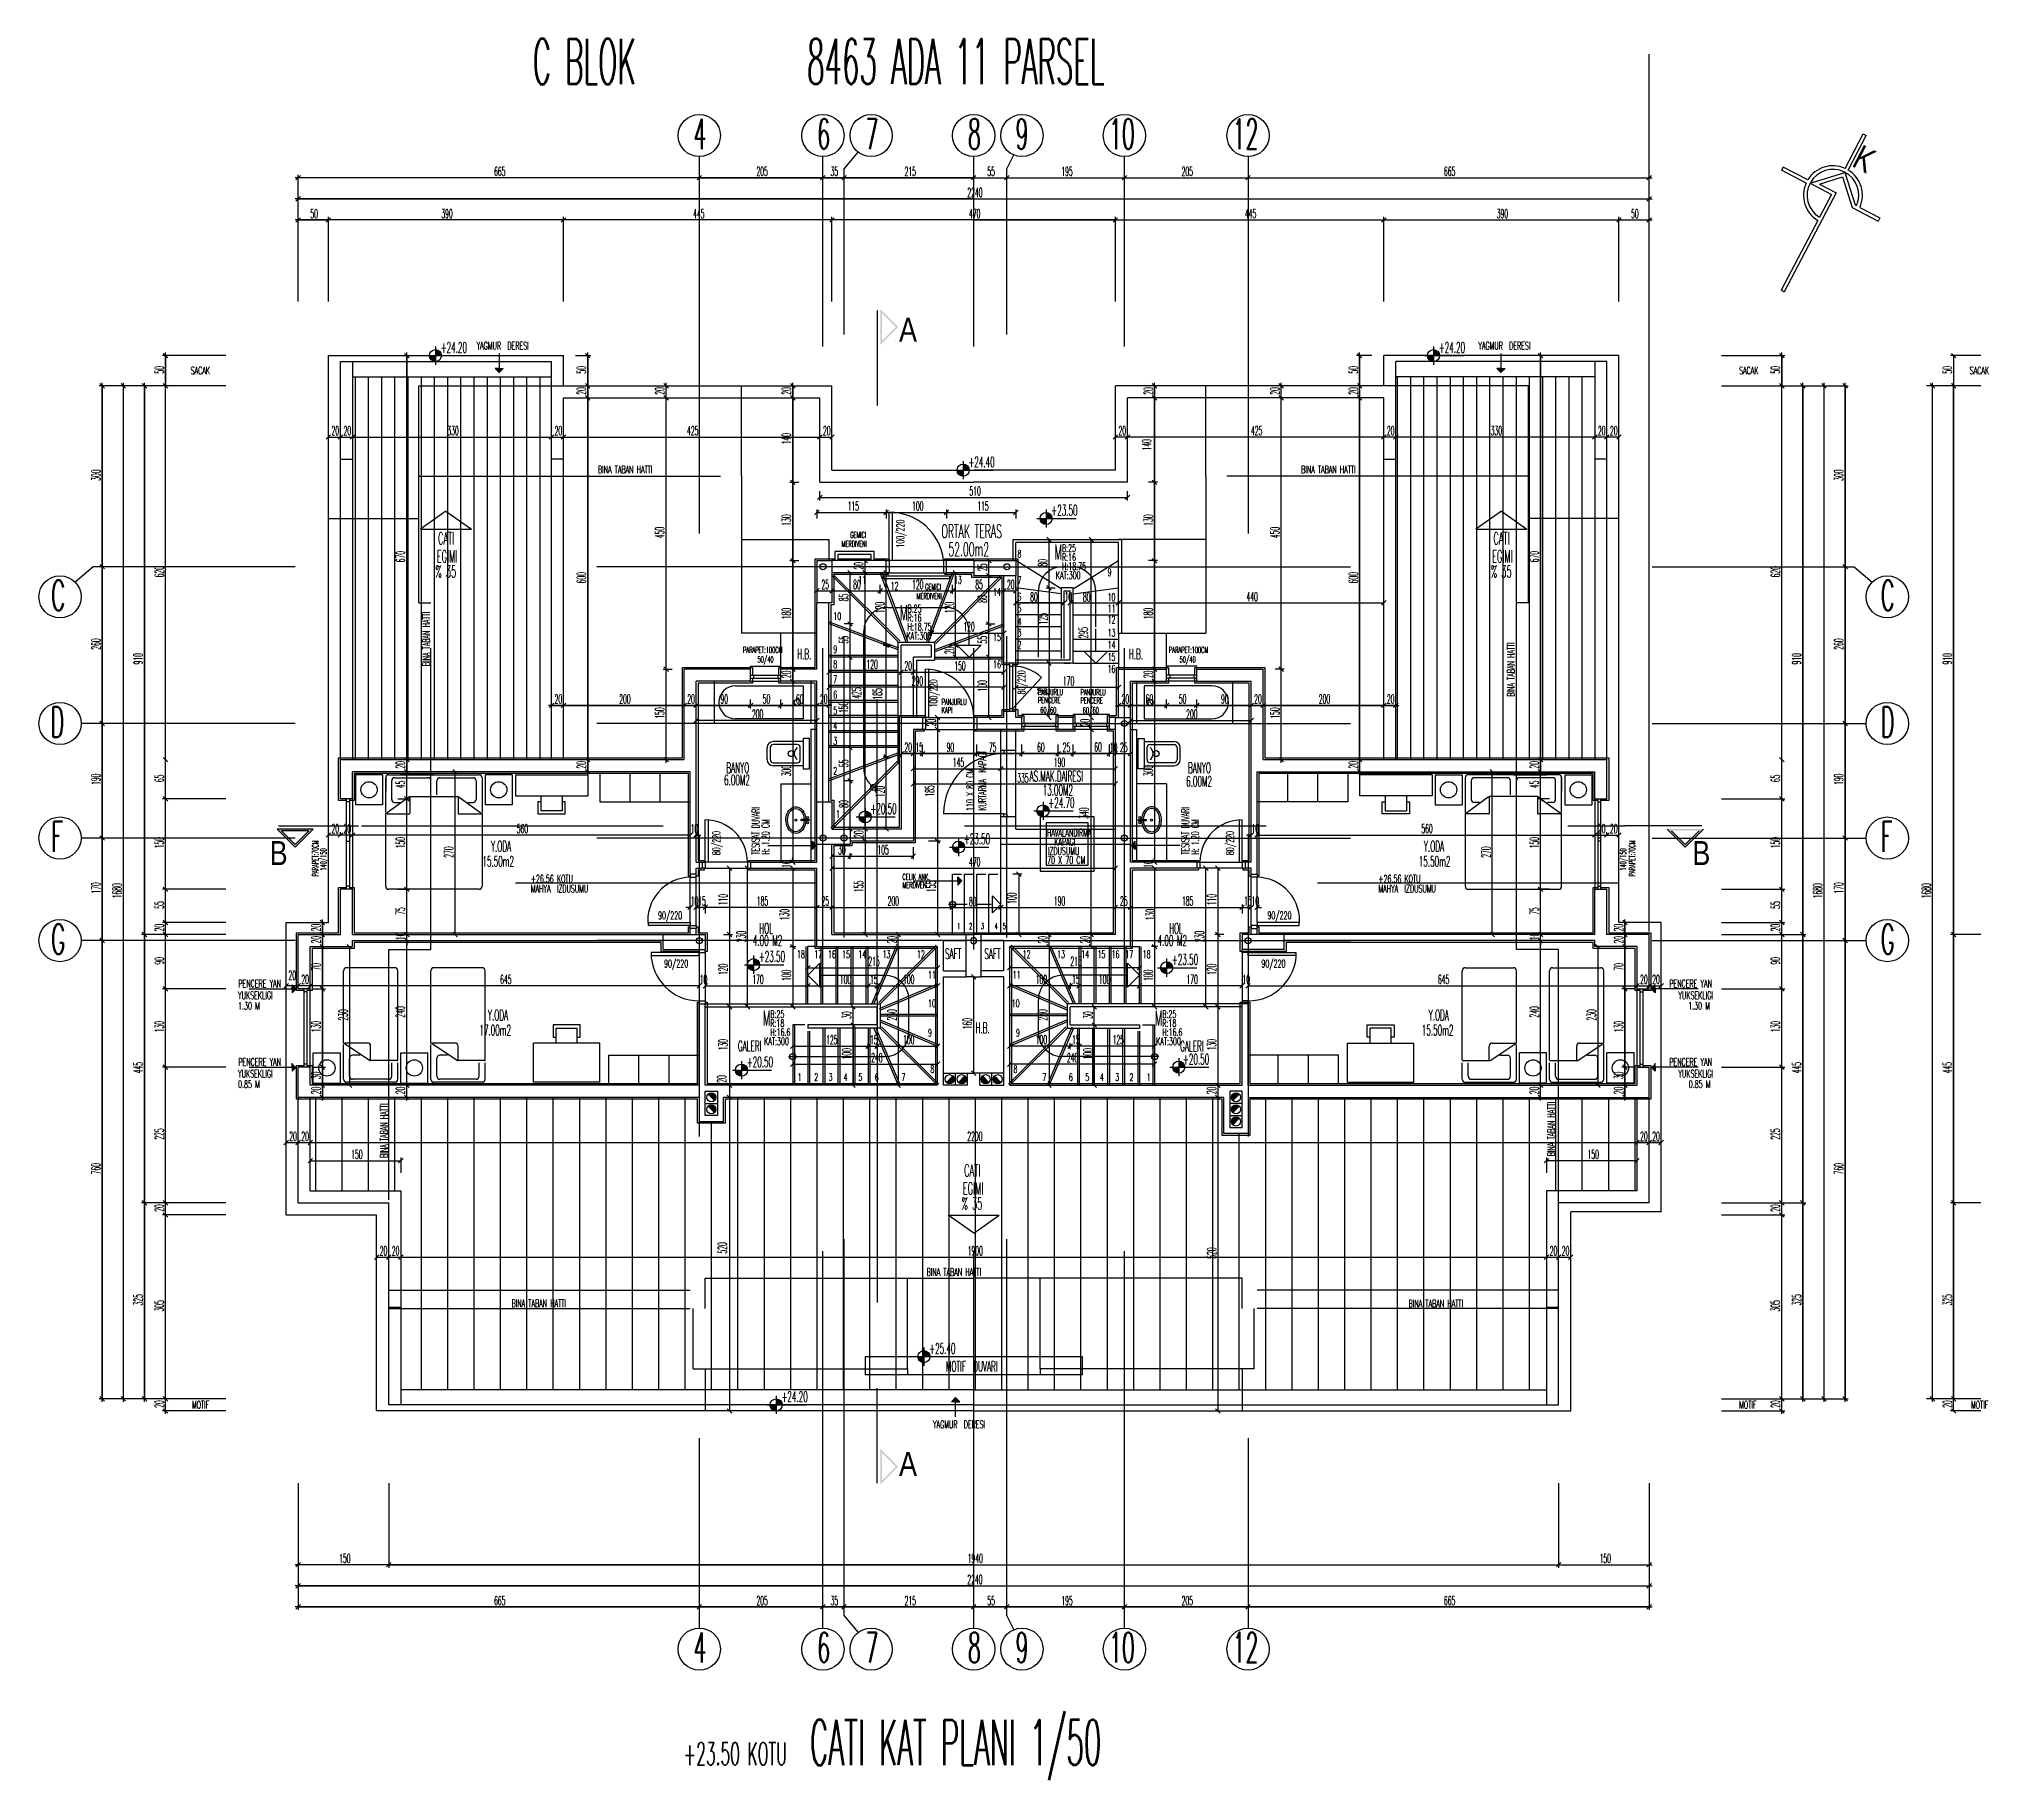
# Model space of a CAD drawing. Extents: x 78 to 306, y -397 to 18.
# Drawn here: x 276.734 to 277.38, y -396.89 to -396.313 of the extents above; entities that cross this region are included whole.
import ezdxf

# ---------------------------------------------------------------- set-up
doc = ezdxf.new("R2010")
doc.units = 0
doc.header["$LTSCALE"] = 0.5
doc.header["$MEASUREMENT"] = 0
for name, pattern in [('DASHDOT2', [0.5, 0.25, -0.125, 0, -0.125]), ('DASHED', [0.75, 0.5, -0.25]), ('DOT2', [0.125, 0, -0.125])]:
    doc.linetypes.add(name, pattern=pattern)
doc.layers.get('0').update_dxf_attribs({"linetype": 'CONTINUOUS'})
for name, color, linetype in [('AKS', 5, 'DASHDOT2'), ('ASHADE', 7, 'CONTINUOUS'), ('DUVAR', 6, 'CONTINUOUS'), ('IZDUSUM', 2, 'DOT2'), ('KAPI', 1, 'CONTINUOUS'), ('KOLON', 4, 'CONTINUOUS'), ('MERDIVEN', 3, 'CONTINUOUS'), ('OLCU', 31, 'CONTINUOUS'), ('SIVA', 7, 'CONTINUOUS'), ('TARAMA', 8, 'CONTINUOUS'), ('TEFRIS', 11, 'CONTINUOUS')]:
    doc.layers.add(name, color=color, linetype=linetype)
doc.styles.add('ICMEKAN', font='romans.shx', dxfattribs={"width": 0.55, "height": 0.2})
doc.styles.add('MİMARİ YAZI', font='arial.ttf')
doc.styles.add('OLCU', font='romans.shx', dxfattribs={"width": 0.6, "height": 0.125})
doc.styles.add('OLCUIC', font='ROMANS.SHX', dxfattribs={"width": 0.4, "height": 0.15})

msp = doc.modelspace()

# ---------------------------------------------------------------- texts
at = {"layer": 'KAPI'}
for s, height, rotation, style, width, p in [('K', 0.0081, 332.47256, 'MİMARİ YAZI', 0.8, (277.33499, -396.35452)), ('YAGMUR  DERESI', 0.0025, 360, 'OLCU', 0.5, (276.87928, -396.41552)), ('YAGMUR  DERESI', 0.0025, 360, 'OLCU', 0.5, (277.21151, -396.41552)), ('BINA TABAN HATTI', 0.0025, 360, 'OLCU', 0.5, (276.91954, -396.45656)), ('BINA TABAN HATTI', 0.0025, 360, 'OLCU', 0.5, (277.15275, -396.45656)), ('GEMICI', 0.002, 360, 'OLCU', 0.5, (277.00319, -396.47802)), ('100/220', 0.0025, 90, 'OLCU', 0.5, (277.02105, -396.48123)), ('MERDIVENI', 0.002, 360, 'OLCU', 0.5, (277.00034, -396.48102)), ('8', 0.0025, 360, 'OLCU', 0.5, (277.05867, -396.48456)), ('B:25', 0.0025, 360, 'OLCU', 0.5, (277.07342, -396.48266)), ('R:16', 0.0025, 360, 'OLCU', 0.5, (277.07342, -396.48566)), ('11', 0.0025, 360, 'OLCU', 0.5, (277.00587, -396.4932)), ('13', 0.0025, 360, 'OLCU', 0.5, (277.03758, -396.4932)), ('KAT:300', 0.0025, 360, 'OLCU', 0.5, (277.0714, -396.49166)), ('H:18.75', 0.0025, 360, 'OLCU', 0.5, (277.07342, -396.48866)), ('9', 0.0025, 360, 'OLCU', 0.5, (277.08854, -396.49066)), ('12', 0.0025, 360, 'OLCU', 0.5, (277.01658, -396.4952)), ('MERDIVENI', 0.002, 360, 'OLCU', 0.5, (277.02521, -396.49829)), ('GEMICI', 0.002, 360, 'OLCU', 0.5, (277.02806, -396.49529)), ('14', 0.0025, 360, 'OLCU', 0.5, (277.05058, -396.4972)), ('7', 0.0025, 360, 'OLCU', 0.5, (277.05867, -396.49333)), ('6', 0.0025, 360, 'OLCU', 0.5, (277.05867, -396.49875)), ('10', 0.0025, 360, 'OLCU', 0.5, (277.08854, -396.49896)), ('10', 0.0025, 360, 'OLCU', 0.5, (276.99758, -396.5052)), ('B:25', 0.0025, 360, 'OLCU', 0.5, (277.02219, -396.50275)), ('R:16', 0.0025, 360, 'OLCU', 0.5, (277.02219, -396.50575)), ('5', 0.0025, 360, 'OLCU', 0.5, (277.05867, -396.50269)), ('11', 0.0025, 360, 'OLCU', 0.5, (277.08854, -396.50273)), ('BINA TABAN HATTI', 0.0025, 90, 'OLCU', 0.5, (276.8638, -396.52054)), ('KAT:300', 0.0025, 360, 'OLCU', 0.5, (277.02185, -396.51175)), ('H:18.75', 0.0025, 360, 'OLCU', 0.5, (277.02219, -396.50875)), ('15', 0.0025, 360, 'OLCU', 0.5, (277.05058, -396.5122)), ('4', 0.0025, 360, 'OLCU', 0.5, (277.05867, -396.50704)), ('3', 0.0025, 360, 'OLCU', 0.5, (277.05867, -396.51074)), ('12', 0.0025, 360, 'OLCU', 0.5, (277.08854, -396.50638)), ('13', 0.0025, 360, 'OLCU', 0.5, (277.08854, -396.51075)), ('9', 0.0025, 360, 'OLCU', 0.5, (276.99758, -396.5162)), ('2', 0.0025, 360, 'OLCU', 0.5, (277.05867, -396.51475)), ('14', 0.0025, 360, 'OLCU', 0.5, (277.08854, -396.5147)), ('15', 0.0025, 360, 'OLCU', 0.5, (277.08854, -396.51876)), ('BINA TABAN HATTI', 0.0025, 90, 'OLCU', 0.5, (277.22354, -396.53068)), ('8', 0.0025, 360, 'OLCU', 0.5, (276.99758, -396.5212)), ('16', 0.0025, 360, 'OLCU', 0.5, (277.05058, -396.5212)), ('16', 0.0025, 360, 'OLCU', 0.5, (277.08854, -396.52271)), ('7', 0.0025, 360, 'OLCU', 0.5, (276.99758, -396.5262)), ('6', 0.0025, 360, 'OLCU', 0.5, (276.99758, -396.53128)), ('100/220', 0.0025, 90, 'OLCU', 0.5, (277.03205, -396.53423)), ('80/220', 0.0025, 90, 'OLCU', 0.5, (277.06124, -396.52991)), ('5', 0.0025, 360, 'OLCU', 0.5, (276.99758, -396.53652)), ('4', 0.0025, 360, 'OLCU', 0.5, (276.99758, -396.5416)), ('3', 0.0025, 360, 'OLCU', 0.5, (276.99758, -396.54661)), ('2', 0.0025, 360, 'OLCU', 0.5, (276.99758, -396.55653)), ('KURTARMA  KAPAGI', 0.0025, 90, 'OLCU', 0.5, (277.04826, -396.56848)), ('110 X 80 CM', 0.0025, 90, 'OLCU', 0.5, (277.04424, -396.56857)), ('TESISAT DUVARI', 0.0025, 90, 'OLCU', 0.5, (276.9731, -396.58307)), ('H: 1.20 CM', 0.0025, 90, 'OLCU', 0.5, (276.97638, -396.58307)), ('1', 0.0025, 360, 'OLCU', 0.5, (276.99851, -396.57085)), ('HAVALANDIRMA', 0.0025, 360, 'OLCU', 0.5, (277.06845, -396.57705)), ('TESISAT DUVARI', 0.0025, 90, 'OLCU', 0.5, (277.11559, -396.58307)), ('H: 1.20 CM', 0.0025, 90, 'OLCU', 0.5, (277.11886, -396.58307)), ('80/220', 0.0025, 90, 'OLCU', 0.5, (276.96005, -396.58323)), ('IZDUSUMU', 0.0025, 360, 'OLCU', 0.5, (277.06877, -396.5831)), ('  KAPAGI', 0.0025, 360, 'OLCU', 0.5, (277.06877, -396.58008)), ('80/220', 0.0025, 90, 'OLCU', 0.5, (277.13038, -396.58323)), ('70 X 70 CM', 0.0025, 360, 'OLCU', 0.5, (277.06852, -396.58609)), ('+26.56 KOTU', 0.0025, 0, 'OLCU', 0.5, (276.89728, -396.59231)), ('MAHYA  IZDUSUMU', 0.0025, 0, 'OLCU', 0.5, (276.89728, -396.59558)), ('+26.56 KOTU', 0.0025, 0, 'OLCU', 0.5, (277.17837, -396.59231)), ('MAHYA  IZDUSUMU', 0.0025, 0, 'OLCU', 0.5, (277.17837, -396.59558)), ('90/220', 0.0025, 0, 'OLCU', 0.5, (276.93947, -396.60446)), ('90/220', 0.0025, 360, 'OLCU', 0.5, (277.14156, -396.60446)), ('90/220', 0.0025, 0, 'OLCU', 0.5, (276.94147, -396.62046)), ('18', 0.0025, 360, 'OLCU', 0.5, (276.98553, -396.61736)), ('17', 0.0025, 360, 'OLCU', 0.5, (276.99128, -396.61736)), ('16', 0.0025, 360, 'OLCU', 0.5, (276.99584, -396.61736)), ('15', 0.0025, 360, 'OLCU', 0.5, (277.00052, -396.61736)), ('14', 0.0025, 360, 'OLCU', 0.5, (277.00586, -396.61736)), ('13', 0.0025, 360, 'OLCU', 0.5, (277.01391, -396.61736)), ('12', 0.0025, 360, 'OLCU', 0.5, (277.02534, -396.61736)), ('12', 0.0025, 0, 'OLCU', 0.5, (277.06038, -396.61736)), ('13', 0.0025, 0, 'OLCU', 0.5, (277.07182, -396.61736)), ('14', 0.0025, 0, 'OLCU', 0.5, (277.07981, -396.61736)), ('15', 0.0025, 0, 'OLCU', 0.5, (277.08521, -396.61736)), ('16', 0.0025, 0, 'OLCU', 0.5, (277.08989, -396.61736)), ('17', 0.0025, 0, 'OLCU', 0.5, (277.09444, -396.61736)), ('18', 0.0025, 0, 'OLCU', 0.5, (277.10019, -396.61736)), ('90/220', 0.0025, 360, 'OLCU', 0.5, (277.13956, -396.62046)), ('PENCERE YAN', 0.0025, 0, 'OLCU', 0.5, (276.80029, -396.62707)), ('11', 0.0025, 360, 'OLCU', 0.5, (277.02898, -396.62414)), ('11', 0.0025, 0, 'OLCU', 0.5, (277.0571, -396.62414)), ('PENCERE YAN', 0.0025, 360, 'OLCU', 0.5, (277.27484, -396.62707)), ('YUKSEKLIGI', 0.0025, 0, 'OLCU', 0.5, (276.8002, -396.63098)), ('1.30 M', 0.0025, 0, 'OLCU', 0.5, (276.8002, -396.63444)), ('10', 0.0025, 360, 'OLCU', 0.5, (277.02898, -396.63365)), ('10', 0.0025, 0, 'OLCU', 0.5, (277.05675, -396.63365)), ('YUKSEKLIGI', 0.0025, 360, 'OLCU', 0.5, (277.27785, -396.63098)), ('1.30 M', 0.0025, 360, 'OLCU', 0.5, (277.28112, -396.63444)), ('B:25', 0.0025, 360, 'OLCU', 0.5, (276.97669, -396.63721)), ('R:18', 0.0025, 360, 'OLCU', 0.5, (276.97669, -396.64021)), ('B:25', 0.0025, 360, 'OLCU', 0.5, (277.10669, -396.63721)), ('R:18', 0.0025, 360, 'OLCU', 0.5, (277.10669, -396.64021)), ('KAT:300', 0.0025, 360, 'OLCU', 0.5, (276.97466, -396.64621)), ('H:16.6', 0.0025, 360, 'OLCU', 0.5, (276.97669, -396.64321)), ('9', 0.0025, 360, 'OLCU', 0.5, (277.02898, -396.64338)), ('9', 0.0025, 0, 'OLCU', 0.5, (277.05817, -396.64338)), ('KAT:300', 0.0025, 360, 'OLCU', 0.5, (277.10466, -396.64621)), ('H:16.6', 0.0025, 360, 'OLCU', 0.5, (277.10669, -396.64321)), ('PENCERE YAN', 0.0025, 0, 'OLCU', 0.5, (276.80029, -396.65307)), ('PENCERE YAN', 0.0025, 360, 'OLCU', 0.5, (277.27484, -396.65307)), ('YUKSEKLIGI', 0.0025, 0, 'OLCU', 0.5, (276.8002, -396.65698)), ('0.85 M', 0.0025, 0, 'OLCU', 0.5, (276.8002, -396.66044)), ('1', 0.0025, 360, 'OLCU', 0.5, (276.98572, -396.65812)), ('2', 0.0025, 360, 'OLCU', 0.5, (276.99128, -396.65812)), ('3', 0.0025, 360, 'OLCU', 0.5, (276.99603, -396.65812)), ('4', 0.0025, 360, 'OLCU', 0.5, (277.00105, -396.65812)), ('5', 0.0025, 360, 'OLCU', 0.5, (277.00593, -396.65812)), ('6', 0.0025, 360, 'OLCU', 0.5, (277.01133, -396.65812)), ('7', 0.0025, 360, 'OLCU', 0.5, (277.02019, -396.65812)), ('8', 0.0025, 360, 'OLCU', 0.5, (277.02977, -396.65548)), ('8', 0.0025, 0, 'OLCU', 0.5, (277.05733, -396.65548)), ('7', 0.0025, 0, 'OLCU', 0.5, (277.06691, -396.65812)), ('6', 0.0025, 0, 'OLCU', 0.5, (277.07571, -396.65812)), ('5', 0.0025, 0, 'OLCU', 0.5, (277.08117, -396.65812)), ('4', 0.0025, 0, 'OLCU', 0.5, (277.08598, -396.65812)), ('3', 0.0025, 0, 'OLCU', 0.5, (277.09107, -396.65812)), ('2', 0.0025, 0, 'OLCU', 0.5, (277.09582, -396.65812)), ('1', 0.0025, 0, 'OLCU', 0.5, (277.10156, -396.65812)), ('YUKSEKLIGI', 0.0025, 360, 'OLCU', 0.5, (277.27785, -396.65698)), ('0.85 M', 0.0025, 360, 'OLCU', 0.5, (277.2813, -396.66044)), ('BINA TABAN HATTI', 0.0025, 90, 'OLCU', 0.5, (276.84985, -396.68363)), ('BINA TABAN HATTI', 0.0025, 90, 'OLCU', 0.5, (277.23691, -396.68311)), ('BINA TABAN HATTI', 0.0025, 360, 'OLCU', 0.5, (277.02854, -396.72276)), ('BINA TABAN HATTI', 0.0025, 360, 'OLCU', 0.5, (276.89089, -396.73312)), ('BINA TABAN HATTI', 0.0025, 360, 'OLCU', 0.5, (277.18839, -396.7332)), ('YAGMUR  DERESI', 0.0025, 360, 'OLCU', 0.5, (277.03065, -396.77327))]:
    msp.add_text(s, height=height, rotation=rotation, dxfattribs=dict(at, style=style, width=width)).set_placement(p)
for s, height, style, width, p in [('A', 0.008, 'MİMARİ YAZI', 0.8, (277.01939, -396.41297)), ('SACAK', 0.0025, 'OLCU', 0.5, (276.78447, -396.42376)), ('SACAK', 0.0025, 'OLCU', 0.5, (277.29799, -396.42376)), ('SACAK', 0.0025, 'OLCU', 0.5, (277.37447, -396.42376)), ('B', 0.008, 'MİMARİ YAZI', 0.8, (276.81066, -396.58653)), ('B', 0.008, 'MİMARİ YAZI', 0.8, (277.28249, -396.58653)), ('MOTIF', 0.0025, 'OLCU', 0.5, (276.78489, -396.76676)), ('MOTIF', 0.0025, 'OLCU', 0.5, (277.29799, -396.76676)), ('MOTIF', 0.0025, 'OLCU', 0.5, (277.37489, -396.76676)), ('A', 0.008, 'MİMARİ YAZI', 0.8, (277.01939, -396.78915))]:
    msp.add_text(s, height=height, dxfattribs=dict(at, style=style, width=width)).set_placement(p)
at = {"layer": 'KAPI', "linetype": 'Continuous', "style": 'ICMEKAN', "width": 0.5}
for s, p in [('PARAPET:100CM', (276.96764, -396.51618)), ('PARAPET:100CM', (277.10889, -396.51618)), ('50/40', (276.97245, -396.51932)), ('50/40', (277.11243, -396.51932)), ('PANJURLU', (277.06547, -396.53014)), ('PANJURLU', (277.07958, -396.53022)), ('PANJURLU', (277.03352, -396.53342)), ('KAPI', (277.03352, -396.53614)), ('PENCERE', (277.06547, -396.53286)), ('60/60', (277.06621, -396.53612)), ('PENCERE', (277.07958, -396.53293)), ('60/60', (277.08032, -396.5362)), ('CELIK ANK.', (277.02052, -396.59142)), ('MERDIVEN', (277.02052, -396.59414)), ('1', (277.03864, -396.60777)), ('2', (277.04262, -396.60777)), ('3', (277.04654, -396.60777)), ('4', (277.05107, -396.60777)), ('5', (277.05378, -396.60777))]:
    msp.add_text(s, height=0.002, dxfattribs=at).set_placement(p)
for s, p in [('PARAPET:70CM', (276.82681, -396.59033)), ('PARAPET:70CM', (277.26348, -396.59033)), ('140/150', (276.82949, -396.58839)), ('140/150', (277.26052, -396.58839))]:
    msp.add_text(s, height=0.002, rotation=90, dxfattribs=at).set_placement(p)
at = {"layer": 'KOLON', "style": 'OLCU'}
for s, height, width, p in [('C BLOK', 0.015, 0.45, (276.89791, -396.32752)), ('8463 ADA 11 PARSEL', 0.015, 0.45, (276.98891, -396.32752)), ('4', 0.01, 0.5, (276.95125, -396.34904)), ('6', 0.01, 0.5, (276.99225, -396.34904)), ('7', 0.01, 0.5, (277.00825, -396.34904)), ('8', 0.01, 0.5, (277.04225, -396.34904)), ('9', 0.01, 0.5, (277.05799, -396.34904)), ('10', 0.01, 0.5, (277.08899, -396.34904)), ('12', 0.01, 0.5, (277.12999, -396.34904)), ('C', 0.01, 0.5, (276.73828, -396.50208)), ('C', 0.01, 0.5, (277.34501, -396.50208)), ('D', 0.01, 0.5, (276.73804, -396.54408)), ('D', 0.01, 0.5, (277.34501, -396.54408)), ('F', 0.01, 0.5, (276.73828, -396.58208)), ('F', 0.01, 0.5, (277.34501, -396.58208)), ('G', 0.01, 0.5, (276.73828, -396.61608)), ('G', 0.01, 0.5, (277.34501, -396.61608)), ('4', 0.01, 0.5, (276.95125, -396.85104)), ('6', 0.01, 0.5, (276.99225, -396.85104)), ('7', 0.01, 0.5, (277.00825, -396.85104)), ('8', 0.01, 0.5, (277.04225, -396.85104)), ('9', 0.01, 0.5, (277.05799, -396.85104)), ('10', 0.01, 0.5, (277.08899, -396.85104)), ('12', 0.01, 0.5, (277.12999, -396.85104)), ('CATI KAT PLANI 1/50 ', 0.015, 0.45, (276.98984, -396.88499))]:
    msp.add_text(s, height=height, dxfattribs=dict(at, width=width)).set_placement(p)
at = {"layer": 'MERDIVEN', "style": 'OLCU', "width": 0.5}
for s, height, p in [('+24.20', 0.0035, (276.8674, -396.41659)), ('+24.20', 0.0035, (277.1984, -396.41659)), ('+24.40', 0.0035, (277.0424, -396.45459)), ('+23.50', 0.0035, (277.0699, -396.47059)), ('CATI', 0.004, (276.86651, -396.48016)), ('CATI', 0.004, (277.21651, -396.48016)), ('EGIMI', 0.004, (276.86605, -396.48612)), ('M', 0.005, (277.07092, -396.48518)), ('EGIMI', 0.004, (277.21605, -396.48612)), ('%%% 35', 0.004, (276.86568, -396.49116)), ('%%% 35', 0.004, (277.21568, -396.49116)), ('M', 0.005, (277.01969, -396.50527)), ('+20.50', 0.0035, (277.0099, -396.56959)), ('+24.70', 0.0035, (277.0689, -396.56759)), ('+23.50', 0.0035, (277.0409, -396.57959)), ('+23.50', 0.0035, (276.9729, -396.61859)), ('+23.50', 0.0035, (277.1099, -396.61959)), ('M', 0.005, (276.97419, -396.63973)), ('M', 0.005, (277.10419, -396.63973)), ('+20.50', 0.0035, (276.9689, -396.65359)), ('+20.50', 0.0035, (277.11356, -396.65266)), ('CATI', 0.004, (277.04098, -396.6898)), ('%%% 35', 0.004, (277.04015, -396.7008)), ('EGIMI', 0.004, (277.04052, -396.69576)), ('+25.40', 0.0035, (277.0294, -396.74859)), ('MOTIF  DUVARI', 0.0035, (277.03498, -396.75453)), ('+24.20', 0.0035, (276.9804, -396.76459))]:
    msp.add_text(s, height=height, dxfattribs=at).set_placement(p)
at = {"layer": 'MERDIVEN', "linetype": 'ByBlock', "style": 'OLCU', "width": 0.5}
for s, height, p in [('ORTAK TERAS', 0.0045, (277.03347, -396.47803)), ('52.00m2', 0.0045, (277.03576, -396.48403)), ('H.B.', 0.0035, (276.98559, -396.51828)), ('H.B.', 0.0035, (277.09559, -396.51828)), ('BANYO', 0.0035, (276.96212, -396.55604)), ('AS.MAK.DAIRESI', 0.0035, (277.06267, -396.55878)), ('BANYO', 0.0035, (277.11524, -396.55604)), ('6.00M2', 0.0035, (276.96137, -396.56004)), ('13.00M2', 0.0035, (277.06702, -396.56344)), ('6.00M2', 0.0035, (277.1146, -396.56051)), ('Y.ODA', 0.0035, (276.88406, -396.58203)), ('Y.ODA', 0.0035, (277.19347, -396.58203)), ('15.50m2', 0.0035, (276.88121, -396.58703)), ('15.50m2', 0.0035, (277.19176, -396.58703)), ('HOL', 0.0035, (276.97301, -396.60928)), ('HOL', 0.0035, (277.10895, -396.60928)), ('4.00 M2', 0.0035, (276.97091, -396.61328)), ('4.00 M2', 0.0035, (277.10512, -396.61328)), ('SAFT', 0.0035, (277.03465, -396.61764)), ('SAFT', 0.0035, (277.04769, -396.61764)), ('Y.ODA', 0.0035, (276.88306, -396.63803)), ('H.B.', 0.0035, (277.04474, -396.64228)), ('Y.ODA', 0.0035, (277.19506, -396.63803)), ('17.00m2', 0.0035, (276.88021, -396.64303)), ('GALERI', 0.0035, (276.96595, -396.64828)), ('GALERI', 0.0035, (277.1126, -396.64835)), ('15.50m2', 0.0035, (277.19276, -396.64303)), ('+23.50 KOTU', 0.0075, (276.94795, -396.885))]:
    msp.add_text(s, height=height, dxfattribs=at).set_placement(p)
at = {"layer": 'OLCU', "style": 'OLCUIC', "width": 0.4}
for s, p in [('665', (276.8851, -396.35796)), ('205', (276.9721, -396.35796)), ('35', (276.99667, -396.35796)), ('215', (277.02122, -396.35796)), ('55', (277.04867, -396.35796)), ('195', (277.07322, -396.35796)), ('205', (277.1131, -396.35796)), ('665', (277.2001, -396.35796)), ('2240', (277.04203, -396.36496)), ('50', (276.82417, -396.37196)), ('390', (276.8676, -396.37196)), ('445', (276.9511, -396.37196)), ('470', (277.0426, -396.37196)), ('445', (277.1341, -396.37196)), ('390', (277.2176, -396.37196)), ('50', (277.26217, -396.37196)), ('20', (276.83117, -396.44396)), ('20', (276.83517, -396.44396)), ('330', (276.8696, -396.44396)), ('20', (276.90517, -396.44396)), ('425', (276.9491, -396.44396)), ('20', (276.99417, -396.44396)), ('20', (277.09217, -396.44396)), ('425', (277.1361, -396.44396)), ('20', (277.18117, -396.44396)), ('330', (277.2156, -396.44396)), ('20', (277.25117, -396.44396)), ('20', (277.25517, -396.44396)), ('510', (277.04272, -396.46396)), ('115', (277.00233, -396.46896)), ('100', (277.02372, -396.46896)), ('115', (277.04533, -396.46896)), ('25', (276.99367, -396.49496)), ('80', (277.00417, -396.49496)), ('120', (277.02372, -396.49496)), ('85', (277.04467, -396.49496)), ('20', (277.05517, -396.49496)), ('80', (277.06286, -396.49908)), ('10', (277.07429, -396.49896)), ('80', (277.08035, -396.49916)), ('440', (277.1346, -396.49896)), ('120', (277.04072, -396.50896)), ('120', (277.00858, -396.52144)), ('20', (277.02117, -396.52196)), ('150', (277.03772, -396.52196)), ('290', (277.0236, -396.52696)), ('170', (277.07372, -396.52696)), ('20', (276.90517, -396.53296)), ('200', (276.9266, -396.53296)), ('20', (276.94917, -396.53296)), ('90', (276.96017, -396.53296)), ('200', (276.9706, -396.53796)), ('50', (276.97417, -396.53296)), ('60', (276.98517, -396.53296)), ('20', (276.99317, -396.53296)), ('20', (277.09317, -396.53296)), ('60', (277.10117, -396.53296)), ('50', (277.11217, -396.53296)), ('200', (277.1146, -396.53796)), ('90', (277.12617, -396.53296)), ('20', (277.13717, -396.53296)), ('200', (277.1586, -396.53296)), ('20', (277.18117, -396.53296)), ('20', (277.02117, -396.54896)), ('15', (277.02479, -396.54896)), ('90', (277.03517, -396.54896)), ('75', (277.04916, -396.54894)), ('60', (277.06517, -396.54896)), ('25', (277.07367, -396.54896)), ('60', (277.08413, -396.5489)), ('10', (277.08929, -396.54896)), ('25', (277.09267, -396.54896)), ('145', (277.03722, -396.55396)), ('190', (277.07072, -396.55396)), ('335', (277.05859, -396.55916)), ('20', (276.83117, -396.57596)), ('20', (276.83517, -396.57596)), ('560', (276.8926, -396.57596)), ('10', (276.95029, -396.57596)), ('10', (277.13629, -396.57596)), ('560', (277.1926, -396.57596)), ('20', (277.25117, -396.57596)), ('20', (277.25517, -396.57596)), ('30', (276.99917, -396.58296)), ('105', (277.01222, -396.58296)), ('470', (277.0426, -396.58696)), ('10', (276.95029, -396.59996)), ('15', (276.95279, -396.59996)), ('185', (276.97222, -396.59996)), ('25', (276.99367, -396.59996)), ('200', (277.0156, -396.59996)), ('80', (277.04257, -396.60015)), ('190', (277.07072, -396.59996)), ('25', (277.09267, -396.59996)), ('185', (277.11322, -396.59996)), ('15', (277.13379, -396.59996)), ('10', (277.13629, -396.59996)), ('215', (277.00922, -396.61996)), ('215', (277.07622, -396.61996)), ('20', (276.8169, -396.62458)), ('20', (276.82117, -396.62596)), ('645', (276.8871, -396.62596)), ('10', (276.95329, -396.62596)), ('170', (276.97072, -396.62596)), ('100', (276.99978, -396.62595)), ('15', (277.00979, -396.62596)), ('100', (277.02072, -396.62596)), ('100', (277.06472, -396.62596)), ('15', (277.07679, -396.62596)), ('100', (277.08566, -396.62595)), ('170', (277.11472, -396.62596)), ('10', (277.13329, -396.62596)), ('645', (277.1981, -396.62596)), ('20', (277.26517, -396.62596)), ('20', (277.26917, -396.62596)), ('125', (276.99522, -396.64596)), ('15', (277.00979, -396.64596)), ('100', (277.02072, -396.64596)), ('100', (277.06472, -396.64596)), ('15', (277.07679, -396.64596)), ('125', (277.09022, -396.64596)), ('240', (277.01015, -396.6519)), ('240', (277.07505, -396.6519)), ('20', (276.81717, -396.67796)), ('20', (276.82117, -396.67796)), ('2200', (277.04203, -396.67796)), ('20', (277.26517, -396.67796)), ('20', (277.26517, -396.67796)), ('20', (277.26917, -396.67796)), ('20', (277.26917, -396.67796)), ('150', (276.83772, -396.68396)), ('150', (277.24772, -396.68396)), ('150', (277.24772, -396.68396)), ('20', (276.84717, -396.71596)), ('20', (276.85117, -396.71596)), ('1900', (277.04214, -396.71596)), ('20', (277.23517, -396.71596)), ('20', (277.23917, -396.71596)), ('150', (276.83372, -396.81796)), ('1940', (277.04214, -396.81796)), ('150', (277.25172, -396.81796)), ('2240', (277.04203, -396.82496)), ('665', (276.8851, -396.83196)), ('205', (276.9721, -396.83196)), ('35', (276.99667, -396.83196)), ('215', (277.02122, -396.83196)), ('55', (277.04867, -396.83196)), ('195', (277.07322, -396.83196)), ('205', (277.1131, -396.83196)), ('665', (277.2001, -396.83196))]:
    msp.add_text(s, height=0.003, dxfattribs=at).set_placement(p)
for s, p in [('50', (276.77554, -396.42353)), ('50', (276.91554, -396.42353)), ('50', (277.17154, -396.42353)), ('50', (277.31154, -396.42353)), ('50', (277.36854, -396.42353)), ('20', (276.91554, -396.43053)), ('20', (276.94154, -396.43053)), ('20', (276.98354, -396.43053)), ('20', (277.10354, -396.43053)), ('20', (277.14554, -396.43053)), ('20', (277.17154, -396.43053)), ('140', (276.98354, -396.44699)), ('140', (277.10302, -396.44903)), ('300', (276.75454, -396.4591)), ('300', (277.33254, -396.4591)), ('130', (276.98354, -396.47399)), ('130', (277.10354, -396.47399)), ('450', (276.94154, -396.4781)), ('450', (277.14554, -396.4781)), ('670', (276.85554, -396.4861)), ('670', (277.23154, -396.4861)), ('620', (276.77554, -396.4911)), ('600', (276.91554, -396.4931)), ('20', (277.00754, -396.48853)), ('25', (277.04854, -396.48903)), ('80', (277.06854, -396.48753)), ('600', (277.17154, -396.4931)), ('620', (277.31154, -396.4911)), ('85', (277.00254, -396.49903)), ('180', (276.98354, -396.50499)), ('120', (277.01454, -396.50299)), ('120', (277.03754, -396.50299)), ('80', (277.04854, -396.49953)), ('180', (277.10354, -396.50499)), ('125', (277.06857, -396.50676)), ('295', (277.08203, -396.51135)), ('260', (276.75454, -396.5151)), ('55', (277.00254, -396.51303)), ('20', (277.03754, -396.51653)), ('55', (277.04854, -396.51303)), ('260', (277.33254, -396.5151)), ('910', (276.76854, -396.51999)), ('20', (276.98354, -396.52453)), ('20', (277.10354, -396.52453)), ('910', (277.31854, -396.51999)), ('910', (277.36854, -396.51999)), ('425', (277.00681, -396.53135)), ('185', (277.01375, -396.53164)), ('100', (277.04854, -396.52899)), ('90', (277.06832, -396.5301)), ('150', (276.94154, -396.53799)), ('150', (277.00243, -396.53611)), ('150', (277.14554, -396.53799)), ('20', (277.03154, -396.54053)), ('20', (277.08254, -396.54053)), ('20', (276.85554, -396.55453)), ('20', (276.91554, -396.55453)), ('300', (276.98354, -396.5571)), ('55', (277.00254, -396.55403)), ('300', (277.10354, -396.5571)), ('20', (277.17154, -396.55453)), ('20', (277.23154, -396.55453)), ('190', (276.75454, -396.55999)), ('65', (276.77554, -396.55903)), ('45', (276.85554, -396.56103)), ('120', (277.01454, -396.56399)), ('185', (277.03109, -396.56382)), ('45', (277.23154, -396.56103)), ('65', (277.31154, -396.55903)), ('190', (277.33254, -396.55999)), ('80', (277.00254, -396.56753)), ('340', (277.08222, -396.57118)), ('150', (276.77554, -396.58099)), ('150', (276.85554, -396.58099)), ('20', (277.00754, -396.57753)), ('150', (277.23154, -396.58099)), ('150', (277.31154, -396.58099)), ('270', (276.87154, -396.5841)), ('10', (276.98354, -396.58742)), ('10', (277.10354, -396.58742)), ('270', (277.21554, -396.5841)), ('170', (276.75454, -396.59599)), ('1680', (276.76154, -396.59756)), ('155', (277.00754, -396.59549)), ('155', (277.03154, -396.59549)), ('1680', (277.32554, -396.59756)), ('170', (277.33254, -396.59599)), ('1680', (277.36154, -396.59756)), ('55', (276.77554, -396.60103)), ('110', (276.96254, -396.59987)), ('100', (277.0583, -396.5994)), ('110', (277.12454, -396.59987)), ('55', (277.31154, -396.60103)), ('20', (276.77554, -396.60853)), ('20', (276.82754, -396.60853)), ('75', (276.85554, -396.60303)), ('130', (276.98291, -396.60483)), ('130', (277.10418, -396.60483)), ('75', (277.23154, -396.60303)), ('20', (277.25954, -396.60853)), ('20', (277.31154, -396.60853)), ('20', (276.82754, -396.61253)), ('10', (276.85554, -396.61142)), ('230', (276.96854, -396.6121)), ('20', (277.01854, -396.61253)), ('20', (277.06854, -396.61253)), ('20', (277.08254, -396.61253)), ('230', (277.12054, -396.6121)), ('10', (277.23154, -396.61142)), ('20', (277.25954, -396.61253)), ('90', (276.77554, -396.61953)), ('70', (276.82754, -396.62153)), ('70', (277.25954, -396.62153)), ('90', (277.31154, -396.61953)), ('120', (276.96254, -396.62299)), ('100', (276.98354, -396.62499)), ('100', (277.10354, -396.62499)), ('120', (277.12454, -396.62299)), ('130', (276.77554, -396.64199)), ('130', (276.82754, -396.64199)), ('230', (276.83654, -396.6381)), ('240', (276.85554, -396.6371)), ('30', (277.00354, -396.63753)), ('230', (277.01854, -396.6381)), ('160', (277.04354, -396.64099)), ('230', (277.06854, -396.6381)), ('30', (277.08354, -396.63753)), ('240', (277.23154, -396.6371)), ('230', (277.25054, -396.6381)), ('130', (277.25954, -396.64199)), ('130', (277.31154, -396.64199)), ('130', (276.96254, -396.64799)), ('130', (277.12454, -396.64799)), ('100', (277.00354, -396.65099)), ('100', (277.08354, -396.65099)), ('445', (276.76854, -396.6556)), ('30', (276.82754, -396.65753)), ('20', (276.96206, -396.65873)), ('30', (277.25954, -396.65753)), ('445', (277.31854, -396.6556)), ('445', (277.36854, -396.6556)), ('20', (276.82754, -396.66253)), ('20', (276.85554, -396.66253)), ('20', (277.12454, -396.66253)), ('20', (277.23154, -396.66253)), ('20', (277.25954, -396.66253)), ('225', (276.77554, -396.6776)), ('225', (277.31154, -396.6776)), ('760', (276.75454, -396.6891)), ('760', (277.33254, -396.6891)), ('20', (276.77554, -396.70153)), ('20', (277.31154, -396.70153)), ('520', (276.96225, -396.71537)), ('520', (277.12454, -396.7171)), ('325', (276.76854, -396.7326)), ('305', (276.77554, -396.7346)), ('305', (277.31154, -396.7346)), ('325', (277.31854, -396.7326)), ('325', (277.36854, -396.7326)), ('20', (276.77554, -396.76653)), ('20', (277.31154, -396.76653)), ('20', (277.36854, -396.76653))]:
    msp.add_text(s, height=0.003, rotation=90, dxfattribs=at).set_placement(p)

# ---------------------------------------------------------------- hatches: boundary and pattern name
at = {"layer": 'KAPI'}
h = msp.add_hatch(color=256, dxfattribs=at)
h.paths.add_polyline_path([(277.01314, -396.41408), (277.01314, -396.40208), (277.01914, -396.40808)])
h.paths.add_polyline_path([(277.01374, -396.41264), (277.0183, -396.40808), (277.01374, -396.40353)], flags=16)
at = {"layer": 'KAPI', "ltscale": 1.4}
for points in [[(276.88812, -396.42182), (276.88677, -396.42182), (276.88541, -396.42182), (276.88677, -396.42315)], [(277.22036, -396.42182), (277.219, -396.42182), (277.21764, -396.42182), (277.219, -396.42315)], [(276.99062, -396.58134), (276.99062, -396.57998), (276.99062, -396.57862), (276.99195, -396.57998)], [(277.09766, -396.58134), (277.09766, -396.57998), (277.09766, -396.57862), (277.09633, -396.57998)], [(277.03888, -396.59314), (277.03888, -396.59179), (277.03888, -396.59043), (277.04021, -396.59179)], [(276.81811, -396.62892), (276.81811, -396.62756), (276.81811, -396.6262), (276.81944, -396.62756)], [(277.27018, -396.62892), (277.27018, -396.62756), (277.27018, -396.6262), (277.26885, -396.62756)], [(276.81811, -396.65492), (276.81811, -396.65356), (276.81811, -396.6522), (276.81944, -396.65356)], [(277.27018, -396.65492), (277.27018, -396.65356), (277.27018, -396.6522), (277.26885, -396.65356)], [(277.0395, -396.76449), (277.03814, -396.76449), (277.03679, -396.76449), (277.03814, -396.76316)]]:
    msp.add_hatch(color=256, dxfattribs=at).paths.add_polyline_path(points)
at = {"layer": 'KAPI'}
h = msp.add_hatch(color=256, dxfattribs=at)
h.paths.add_polyline_path([(276.82514, -396.57456), (276.81314, -396.57456), (276.81914, -396.58056)])
h.paths.add_polyline_path([(276.8237, -396.57516), (276.81914, -396.57971), (276.81459, -396.57516)], flags=16)
h = msp.add_hatch(color=256, dxfattribs=at)
h.paths.add_polyline_path([(277.27414, -396.57456), (277.28614, -396.57456), (277.28014, -396.58056)])
h.paths.add_polyline_path([(277.27559, -396.57516), (277.28014, -396.57971), (277.2847, -396.57516)], flags=16)
h = msp.add_hatch(color=256, dxfattribs=at)
h.paths.add_polyline_path([(277.01314, -396.78004), (277.01314, -396.79204), (277.01914, -396.78604)])
h.paths.add_polyline_path([(277.01374, -396.78148), (277.0183, -396.78604), (277.01374, -396.79059)], flags=16)
at = {"layer": 'MERDIVEN'}
h = msp.add_hatch(color=256, dxfattribs=at)
h.paths.add_polyline_path([(276.86564, -396.41556), (276.86564, -396.41756), (276.86764, -396.41756, 0.414214)])
h.paths.add_polyline_path([(276.86564, -396.41956), (276.86564, -396.41756), (276.86364, -396.41756, 0.414214)])
h = msp.add_hatch(color=256, dxfattribs=at)
h.paths.add_polyline_path([(277.19664, -396.41556), (277.19664, -396.41756), (277.19864, -396.41756, 0.414214)])
h.paths.add_polyline_path([(277.19664, -396.41956), (277.19664, -396.41756), (277.19464, -396.41756, 0.414214)])
h = msp.add_hatch(color=256, dxfattribs=at)
h.paths.add_polyline_path([(277.04064, -396.45356), (277.04064, -396.45556), (277.04264, -396.45556, 0.414214)])
h.paths.add_polyline_path([(277.04064, -396.45756), (277.04064, -396.45556), (277.03864, -396.45556, 0.414214)])
h = msp.add_hatch(color=256, dxfattribs=at)
h.paths.add_polyline_path([(277.06814, -396.46956), (277.06814, -396.47156), (277.07014, -396.47156, 0.414214)])
h.paths.add_polyline_path([(277.06814, -396.47356), (277.06814, -396.47156), (277.06614, -396.47156, 0.414214)])
h = msp.add_hatch(color=256, dxfattribs=at)
h.paths.add_polyline_path([(277.06714, -396.56656), (277.06714, -396.56856), (277.06914, -396.56856, 0.414214)])
h.paths.add_polyline_path([(277.06714, -396.57056), (277.06714, -396.56856), (277.06514, -396.56856, 0.414214)])
h = msp.add_hatch(color=256, dxfattribs=at)
h.paths.add_polyline_path([(277.00814, -396.56856), (277.00814, -396.57056), (277.01014, -396.57056, 0.414214)])
h.paths.add_polyline_path([(277.00814, -396.57256), (277.00814, -396.57056), (277.00614, -396.57056, 0.414214)])
h = msp.add_hatch(color=256, dxfattribs=at)
h.paths.add_polyline_path([(277.03914, -396.57856), (277.03914, -396.58056), (277.04114, -396.58056, 0.414214)])
h.paths.add_polyline_path([(277.03914, -396.58256), (277.03914, -396.58056), (277.03714, -396.58056, 0.414214)])
h = msp.add_hatch(color=256, dxfattribs=at)
h.paths.add_polyline_path([(276.97114, -396.61756), (276.97114, -396.61956), (276.97314, -396.61956, 0.414214)])
h.paths.add_polyline_path([(276.97114, -396.62156), (276.97114, -396.61956), (276.96914, -396.61956, 0.414214)])
h = msp.add_hatch(color=256, dxfattribs=at)
h.paths.add_polyline_path([(277.10814, -396.61856), (277.10814, -396.62056), (277.11014, -396.62056, 0.414214)])
h.paths.add_polyline_path([(277.10814, -396.62256), (277.10814, -396.62056), (277.10614, -396.62056, 0.414214)])
h = msp.add_hatch(color=256, dxfattribs=at)
h.paths.add_polyline_path([(277.11214, -396.65156), (277.11214, -396.65356), (277.11414, -396.65356, 0.414214)])
h.paths.add_polyline_path([(277.11214, -396.65556), (277.11214, -396.65356), (277.11014, -396.65356, 0.414214)])
h = msp.add_hatch(color=256, dxfattribs=at)
h.paths.add_polyline_path([(276.96714, -396.65256), (276.96714, -396.65456), (276.96914, -396.65456, 0.414214)])
h.paths.add_polyline_path([(276.96714, -396.65656), (276.96714, -396.65456), (276.96514, -396.65456, 0.414214)])
for points in [[(277.03508, -396.65859), (277.0372, -396.65647, -0.198912), (277.03764, -396.65753, -0.668179)], [(277.03908, -396.65859), (277.0412, -396.65647, -0.198912), (277.04164, -396.65753, -0.668179)], [(277.0492, -396.65859), (277.04708, -396.65647, 0.198912), (277.04664, -396.65753, 0.668179)], [(277.0532, -396.65859), (277.05108, -396.65647, 0.198912), (277.05064, -396.65753, 0.668179)], [(276.9582, -396.66462), (276.95608, -396.6625, -0.198912), (276.95714, -396.66206, -0.668179)], [(277.13008, -396.66462), (277.1322, -396.6625, 0.198912), (277.13114, -396.66206, 0.668179)], [(276.9582, -396.66862), (276.95608, -396.6665, -0.198912), (276.95714, -396.66606, -0.668179)], [(277.13008, -396.66862), (277.1322, -396.6665, 0.198912), (277.13114, -396.66606, 0.668179)], [(277.13008, -396.67262), (277.1322, -396.6705, 0.198912), (277.13114, -396.67006, 0.668179)]]:
    msp.add_hatch(color=256, dxfattribs=at).paths.add_polyline_path(points)
h = msp.add_hatch(color=256, dxfattribs=at)
h.paths.add_polyline_path([(277.02764, -396.74756), (277.02764, -396.74956), (277.02964, -396.74956, 0.414214)])
h.paths.add_polyline_path([(277.02764, -396.75156), (277.02764, -396.74956), (277.02564, -396.74956, 0.414214)])
h = msp.add_hatch(color=256, dxfattribs=at)
h.paths.add_polyline_path([(276.97864, -396.76356), (276.97864, -396.76556), (276.98064, -396.76556, 0.414214)])
h.paths.add_polyline_path([(276.97864, -396.76756), (276.97864, -396.76556), (276.97664, -396.76556, 0.414214)])

# ---------------------------------------------------------------- linework, layer by layer
at = {"color": 0, "linetype": 'ByBlock'}
for p, q in [((276.82089, -396.35781), (276.81939, -396.35931)), ((276.95389, -396.35781), (276.95239, -396.35931)), ((276.95239, -396.35931), (276.95389, -396.35781)), ((276.99339, -396.35931), (276.99489, -396.35781)), ((276.99489, -396.35781), (276.99339, -396.35931)), ((277.00189, -396.35781), (277.00039, -396.35931)), ((277.00039, -396.35931), (277.00189, -396.35781)), ((277.04339, -396.35931), (277.04489, -396.35781)), ((277.04489, -396.35781), (277.04339, -396.35931)), ((277.05589, -396.35781), (277.05439, -396.35931)), ((277.05439, -396.35931), (277.05589, -396.35781)), ((277.09489, -396.35781), (277.09339, -396.35931)), ((277.09339, -396.35931), (277.09489, -396.35781)), ((277.13589, -396.35781), (277.13439, -396.35931)), ((277.13439, -396.35931), (277.13589, -396.35781)), ((277.26739, -396.35931), (277.26889, -396.35781)), ((276.82089, -396.36481), (276.81939, -396.36631)), ((277.26739, -396.36631), (277.26889, -396.36481)), ((276.82089, -396.37181), (276.81939, -396.37331)), ((276.82939, -396.37331), (276.83089, -396.37181)), ((276.83089, -396.37181), (276.82939, -396.37331)), ((276.90739, -396.37331), (276.90889, -396.37181)), ((276.90889, -396.37181), (276.90739, -396.37331)), ((276.99639, -396.37331), (276.99789, -396.37181)), ((276.99789, -396.37181), (276.99639, -396.37331)), ((277.09039, -396.37331), (277.09189, -396.37181)), ((277.09189, -396.37181), (277.09039, -396.37331)), ((277.18089, -396.37181), (277.17939, -396.37331)), ((277.17939, -396.37331), (277.18089, -396.37181)), ((277.25889, -396.37181), (277.25739, -396.37331)), ((277.25739, -396.37331), (277.25889, -396.37181)), ((277.26739, -396.37331), (277.26889, -396.37181)), ((276.77689, -396.41831), (276.77539, -396.41681)), ((276.85689, -396.41831), (276.85539, -396.41681)), ((276.91689, -396.41831), (276.91539, -396.41681)), ((277.17289, -396.41831), (277.17139, -396.41681)), ((277.23289, -396.41831), (277.23139, -396.41681)), ((277.31289, -396.41831), (277.31139, -396.41681)), ((277.36989, -396.41831), (277.36839, -396.41681)), ((276.75589, -396.42831), (276.75439, -396.42681)), ((276.76289, -396.42831), (276.76139, -396.42681)), ((276.76989, -396.42831), (276.76839, -396.42681)), ((276.77689, -396.42831), (276.77539, -396.42681)), ((276.77539, -396.42681), (276.77689, -396.42831)), ((276.91689, -396.42831), (276.91539, -396.42681)), ((276.91539, -396.42681), (276.91689, -396.42831)), ((276.91689, -396.43231), (276.91539, -396.43081)), ((276.91539, -396.43081), (276.91689, -396.43231)), ((276.94289, -396.42831), (276.94139, -396.42681)), ((276.94139, -396.43081), (276.94289, -396.43231)), ((276.94289, -396.43231), (276.94139, -396.43081)), ((276.98489, -396.42831), (276.98339, -396.42681)), ((276.98489, -396.43231), (276.98339, -396.43081)), ((276.98339, -396.43081), (276.98489, -396.43231)), ((277.10489, -396.42831), (277.10339, -396.42681)), ((277.10489, -396.43231), (277.10339, -396.43081)), ((277.10339, -396.43081), (277.10489, -396.43231)), ((277.14689, -396.42831), (277.14539, -396.42681)), ((277.14539, -396.43081), (277.14689, -396.43231)), ((277.14689, -396.43231), (277.14539, -396.43081)), ((277.17289, -396.42831), (277.17139, -396.42681)), ((277.17139, -396.42681), (277.17289, -396.42831)), ((277.17289, -396.43231), (277.17139, -396.43081)), ((277.17139, -396.43081), (277.17289, -396.43231)), ((277.31289, -396.42831), (277.31139, -396.42681)), ((277.31139, -396.42681), (277.31289, -396.42831)), ((277.31989, -396.42831), (277.31839, -396.42681)), ((277.32689, -396.42831), (277.32539, -396.42681)), ((277.33389, -396.42831), (277.33239, -396.42681)), ((277.36289, -396.42831), (277.36139, -396.42681)), ((277.36839, -396.42681), (277.36989, -396.42831)), ((277.36989, -396.42831), (277.36839, -396.42681)), ((276.83089, -396.44381), (276.82939, -396.44531)), ((276.83489, -396.44381), (276.83339, -396.44531)), ((276.83339, -396.44531), (276.83489, -396.44381)), ((276.83889, -396.44381), (276.83739, -396.44531)), ((276.83739, -396.44531), (276.83889, -396.44381)), ((276.90489, -396.44381), (276.90339, -396.44531)), ((276.90339, -396.44531), (276.90489, -396.44381)), ((276.90889, -396.44381), (276.90739, -396.44531)), ((276.90739, -396.44531), (276.90889, -396.44381)), ((276.99389, -396.44381), (276.99239, -396.44531)), ((276.99239, -396.44531), (276.99389, -396.44381)), ((276.99639, -396.44531), (276.99789, -396.44381)), ((277.09189, -396.44381), (277.09039, -396.44531)), ((277.09439, -396.44531), (277.09589, -396.44381)), ((277.09589, -396.44381), (277.09439, -396.44531)), ((277.17939, -396.44531), (277.18089, -396.44381)), ((277.18089, -396.44381), (277.17939, -396.44531)), ((277.18339, -396.44531), (277.18489, -396.44381)), ((277.18489, -396.44381), (277.18339, -396.44531)), ((277.24939, -396.44531), (277.25089, -396.44381)), ((277.25089, -396.44381), (277.24939, -396.44531)), ((277.25339, -396.44531), (277.25489, -396.44381)), ((277.25489, -396.44381), (277.25339, -396.44531)), ((277.25739, -396.44531), (277.25889, -396.44381)), ((276.98489, -396.46031), (276.98339, -396.45881)), ((276.98339, -396.45881), (276.98489, -396.46031)), ((276.99389, -396.46381), (276.99239, -396.46531)), ((277.09439, -396.46531), (277.09589, -396.46381)), ((277.10489, -396.46031), (277.10339, -396.45881)), ((277.10339, -396.45881), (277.10489, -396.46031)), ((276.99289, -396.46881), (276.99139, -396.47031)), ((277.01589, -396.46881), (277.01439, -396.47031)), ((277.01439, -396.47031), (277.01589, -396.46881)), ((277.03589, -396.46881), (277.03439, -396.47031)), ((277.03439, -396.47031), (277.03589, -396.46881)), ((277.05739, -396.47031), (277.05889, -396.46881)), ((277.06989, -396.47931), (277.06839, -396.47781)), ((277.08389, -396.47931), (277.08239, -396.47781)), ((276.75589, -396.48831), (276.75439, -396.48681)), ((276.75439, -396.48681), (276.75589, -396.48831)), ((276.98489, -396.48631), (276.98339, -396.48481)), ((276.98339, -396.48481), (276.98489, -396.48631)), ((277.00389, -396.49031), (277.00239, -396.48881)), ((277.00889, -396.48631), (277.00739, -396.48481)), ((277.00889, -396.49031), (277.00739, -396.48881)), ((277.00739, -396.48881), (277.00889, -396.49031)), ((277.01589, -396.49031), (277.01439, -396.48881)), ((277.03889, -396.49031), (277.03739, -396.48881)), ((277.04989, -396.48631), (277.04839, -396.48481)), ((277.04839, -396.48981), (277.04989, -396.49131)), ((277.04989, -396.49131), (277.04839, -396.48981)), ((277.10489, -396.48631), (277.10339, -396.48481)), ((277.10339, -396.48481), (277.10489, -396.48631)), ((277.33389, -396.48831), (277.33239, -396.48681)), ((277.33239, -396.48681), (277.33389, -396.48831)), ((276.99289, -396.49481), (276.99139, -396.49631)), ((276.99789, -396.49481), (276.99639, -396.49631)), ((276.99639, -396.49631), (276.99789, -396.49481)), ((277.01389, -396.49481), (277.01239, -396.49631)), ((277.01239, -396.49631), (277.01389, -396.49481)), ((277.03789, -396.49481), (277.03639, -396.49631)), ((277.03639, -396.49631), (277.03789, -396.49481)), ((277.05489, -396.49481), (277.05339, -396.49631)), ((277.05339, -396.49631), (277.05489, -396.49481)), ((277.05739, -396.49631), (277.05889, -396.49481)), ((277.06839, -396.49381), (277.06989, -396.49531)), ((277.06989, -396.49531), (277.06839, -396.49381)), ((277.05889, -396.49881), (277.05739, -396.50031)), ((277.07339, -396.50031), (277.07489, -396.49881)), ((277.07339, -396.50031), (277.07489, -396.49881)), ((277.07689, -396.49881), (277.07539, -396.50031)), ((277.07689, -396.49881), (277.07539, -396.50031)), ((277.09289, -396.49881), (277.09139, -396.50031)), ((277.09139, -396.50031), (277.09289, -396.49881)), ((277.17939, -396.50031), (277.18089, -396.49881)), ((277.00239, -396.50581), (277.00389, -396.50731)), ((277.00389, -396.50731), (277.00239, -396.50581)), ((277.03089, -396.50881), (277.02939, -396.51031)), ((277.04839, -396.50581), (277.04989, -396.50731)), ((277.04989, -396.50731), (277.04839, -396.50581)), ((277.05339, -396.51031), (277.05489, -396.50881)), ((277.01439, -396.51281), (277.01589, -396.51431)), ((277.01589, -396.51431), (277.01439, -396.51281)), ((277.03739, -396.51281), (277.03889, -396.51431)), ((277.03889, -396.51431), (277.03739, -396.51281)), ((276.94139, -396.52081), (276.94289, -396.52231)), ((276.94289, -396.52231), (276.94139, -396.52081)), ((276.98489, -396.52231), (276.98339, -396.52081)), ((276.98339, -396.52081), (276.98489, -396.52231)), ((276.99689, -396.52181), (276.99539, -396.52331)), ((277.00239, -396.51681), (277.00389, -396.51831)), ((277.00389, -396.51831), (277.00239, -396.51681)), ((277.02089, -396.52181), (277.01939, -396.52331)), ((277.01939, -396.52331), (277.02089, -396.52181)), ((277.02489, -396.52181), (277.02339, -396.52331)), ((277.02339, -396.52331), (277.02489, -396.52181)), ((277.03739, -396.51681), (277.03889, -396.51831)), ((277.04839, -396.51681), (277.04989, -396.51831)), ((277.04989, -396.51831), (277.04839, -396.51681)), ((277.05339, -396.52331), (277.05489, -396.52181)), ((277.06839, -396.51881), (277.06989, -396.52031)), ((277.06989, -396.52031), (277.06839, -396.51881)), ((277.10489, -396.52231), (277.10339, -396.52081)), ((277.10339, -396.52081), (277.10489, -396.52231)), ((277.14539, -396.52081), (277.14689, -396.52231)), ((277.14689, -396.52231), (277.14539, -396.52081)), ((276.98489, -396.52631), (276.98339, -396.52481)), ((276.98339, -396.52481), (276.98489, -396.52631)), ((276.99689, -396.52681), (276.99539, -396.52831)), ((277.05339, -396.52831), (277.05489, -396.52681)), ((277.05889, -396.52681), (277.05739, -396.52831)), ((277.09139, -396.52831), (277.09289, -396.52681)), ((277.10489, -396.52631), (277.10339, -396.52481)), ((277.10339, -396.52481), (277.10489, -396.52631)), ((276.90489, -396.53281), (276.90339, -396.53431)), ((276.90889, -396.53281), (276.90739, -396.53431)), ((276.90739, -396.53431), (276.90889, -396.53281)), ((276.94889, -396.53281), (276.94739, -396.53431)), ((276.94739, -396.53431), (276.94889, -396.53281)), ((276.95289, -396.53281), (276.95139, -396.53431)), ((276.95139, -396.53431), (276.95289, -396.53281)), ((276.97089, -396.53281), (276.96939, -396.53431)), ((276.96939, -396.53431), (276.97089, -396.53281)), ((276.98089, -396.53281), (276.97939, -396.53431)), ((276.97939, -396.53431), (276.98089, -396.53281)), ((276.99289, -396.53281), (276.99139, -396.53431)), ((276.99139, -396.53431), (276.99289, -396.53281)), ((276.99539, -396.53431), (276.99689, -396.53281)), ((277.09289, -396.53281), (277.09139, -396.53431)), ((277.09539, -396.53431), (277.09689, -396.53281)), ((277.09689, -396.53281), (277.09539, -396.53431)), ((277.10739, -396.53431), (277.10889, -396.53281)), ((277.10889, -396.53281), (277.10739, -396.53431)), ((277.11739, -396.53431), (277.11889, -396.53281)), ((277.11889, -396.53281), (277.11739, -396.53431)), ((277.13539, -396.53431), (277.13689, -396.53281)), ((277.13689, -396.53281), (277.13539, -396.53431)), ((277.13939, -396.53431), (277.14089, -396.53281)), ((277.14089, -396.53281), (277.13939, -396.53431)), ((277.17939, -396.53431), (277.18089, -396.53281)), ((277.18089, -396.53281), (277.17939, -396.53431)), ((277.18339, -396.53431), (277.18489, -396.53281)), ((276.75589, -396.54031), (276.75439, -396.53881)), ((276.75439, -396.53881), (276.75589, -396.54031)), ((276.95289, -396.53781), (276.95139, -396.53931)), ((276.99139, -396.53931), (276.99289, -396.53781)), ((277.03289, -396.53831), (277.03139, -396.53681)), ((277.03289, -396.54231), (277.03139, -396.54081)), ((277.03139, -396.54081), (277.03289, -396.54231)), ((277.04839, -396.53681), (277.04989, -396.53831)), ((277.06839, -396.53681), (277.06989, -396.53831)), ((277.08389, -396.53831), (277.08239, -396.53681)), ((277.08239, -396.53681), (277.08389, -396.53831)), ((277.08239, -396.54081), (277.08389, -396.54231)), ((277.08389, -396.54231), (277.08239, -396.54081)), ((277.09689, -396.53781), (277.09539, -396.53931)), ((277.13539, -396.53931), (277.13689, -396.53781)), ((277.33389, -396.54031), (277.33239, -396.53881)), ((277.33239, -396.53881), (277.33389, -396.54031)), ((277.00239, -396.54681), (277.00389, -396.54831)), ((277.00389, -396.54831), (277.00239, -396.54681)), ((277.02089, -396.54881), (277.01939, -396.55031)), ((277.02489, -396.54881), (277.02339, -396.55031)), ((277.02339, -396.55031), (277.02489, -396.54881)), ((277.02789, -396.54881), (277.02639, -396.55031)), ((277.02639, -396.55031), (277.02789, -396.54881)), ((277.04589, -396.54881), (277.04439, -396.55031)), ((277.04439, -396.55031), (277.04589, -396.54881)), ((277.06089, -396.54881), (277.05939, -396.55031)), ((277.05939, -396.55031), (277.06089, -396.54881)), ((277.07289, -396.54881), (277.07139, -396.55031)), ((277.07139, -396.55031), (277.07289, -396.54881)), ((277.07789, -396.54881), (277.07639, -396.55031)), ((277.07639, -396.55031), (277.07789, -396.54881)), ((277.08839, -396.55031), (277.08989, -396.54881)), ((277.08839, -396.55031), (277.08989, -396.54881)), ((277.09189, -396.54881), (277.09039, -396.55031)), ((277.09189, -396.54881), (277.09039, -396.55031)), ((277.09539, -396.55031), (277.09689, -396.54881)), ((276.77539, -396.55081), (276.77689, -396.55231)), ((276.77689, -396.55231), (276.77539, -396.55081)), ((276.85689, -396.55231), (276.85539, -396.55081)), ((276.85539, -396.55081), (276.85689, -396.55231)), ((276.85689, -396.55631), (276.85539, -396.55481)), ((276.85539, -396.55481), (276.85689, -396.55631)), ((276.87289, -396.55631), (276.87139, -396.55481)), ((276.91689, -396.55231), (276.91539, -396.55081)), ((276.91539, -396.55081), (276.91689, -396.55231)), ((276.91539, -396.55481), (276.91689, -396.55631)), ((276.94139, -396.55081), (276.94289, -396.55231)), ((277.01439, -396.54981), (277.01589, -396.55131)), ((277.01589, -396.55131), (277.01439, -396.54981)), ((277.02489, -396.55381), (277.02339, -396.55531)), ((277.05389, -396.55381), (277.05239, -396.55531)), ((277.05239, -396.55531), (277.05389, -396.55381)), ((277.09039, -396.55531), (277.09189, -396.55381)), ((277.14539, -396.55081), (277.14689, -396.55231)), ((277.17289, -396.55231), (277.17139, -396.55081)), ((277.17139, -396.55081), (277.17289, -396.55231)), ((277.17139, -396.55481), (277.17289, -396.55631)), ((277.21689, -396.55631), (277.21539, -396.55481)), ((277.23289, -396.55231), (277.23139, -396.55081)), ((277.23139, -396.55081), (277.23289, -396.55231)), ((277.23289, -396.55631), (277.23139, -396.55481)), ((277.23139, -396.55481), (277.23289, -396.55631)), ((277.31139, -396.55081), (277.31289, -396.55231)), ((277.31289, -396.55231), (277.31139, -396.55081)), ((277.00239, -396.55781), (277.00389, -396.55931)), ((277.00389, -396.55931), (277.00239, -396.55781)), ((277.02489, -396.55881), (277.02339, -396.56031)), ((277.09039, -396.56031), (277.09189, -396.55881)), ((276.77539, -396.56381), (276.77689, -396.56531)), ((276.77689, -396.56531), (276.77539, -396.56381)), ((276.85539, -396.56381), (276.85689, -396.56531)), ((276.85689, -396.56531), (276.85539, -396.56381)), ((277.23139, -396.56381), (277.23289, -396.56531)), ((277.23289, -396.56531), (277.23139, -396.56381)), ((277.31139, -396.56381), (277.31289, -396.56531)), ((277.31289, -396.56531), (277.31139, -396.56381)), ((277.00239, -396.57381), (277.00389, -396.57531)), ((277.00739, -396.57381), (277.00889, -396.57531)), ((277.00889, -396.57531), (277.00739, -396.57381)), ((277.01439, -396.57381), (277.01589, -396.57531)), ((276.75589, -396.57831), (276.75439, -396.57681)), ((276.75439, -396.57681), (276.75589, -396.57831)), ((276.83089, -396.57581), (276.82939, -396.57731)), ((276.83339, -396.57731), (276.83489, -396.57581)), ((276.83489, -396.57581), (276.83339, -396.57731)), ((276.83739, -396.57731), (276.83889, -396.57581)), ((276.83889, -396.57581), (276.83739, -396.57731)), ((276.94939, -396.57731), (276.95089, -396.57581)), ((276.94939, -396.57731), (276.95089, -396.57581)), ((276.95289, -396.57581), (276.95139, -396.57731)), ((277.00889, -396.57931), (277.00739, -396.57781)), ((277.00739, -396.57781), (277.00889, -396.57931)), ((277.03289, -396.57931), (277.03139, -396.57781)), ((277.03139, -396.57781), (277.03289, -396.57931)), ((277.13539, -396.57731), (277.13689, -396.57581)), ((277.13889, -396.57581), (277.13739, -396.57731)), ((277.13889, -396.57581), (277.13739, -396.57731)), ((277.25089, -396.57581), (277.24939, -396.57731)), ((277.24939, -396.57731), (277.25089, -396.57581)), ((277.25489, -396.57581), (277.25339, -396.57731)), ((277.25339, -396.57731), (277.25489, -396.57581)), ((277.25739, -396.57731), (277.25889, -396.57581)), ((277.33389, -396.57831), (277.33239, -396.57681)), ((277.33239, -396.57681), (277.33389, -396.57831)), ((276.96389, -396.58831), (276.96239, -396.58681)), ((276.96989, -396.58831), (276.96839, -396.58681)), ((276.98339, -396.58481), (276.98489, -396.58631)), ((276.98339, -396.58481), (276.98489, -396.58631)), ((276.98489, -396.58831), (276.98339, -396.58681)), ((276.98489, -396.58831), (276.98339, -396.58681)), ((276.99789, -396.58281), (276.99639, -396.58431)), ((276.99789, -396.58681), (276.99639, -396.58831)), ((277.00389, -396.58281), (277.00239, -396.58431)), ((277.00239, -396.58431), (277.00389, -396.58281)), ((277.02339, -396.58431), (277.02489, -396.58281)), ((277.09039, -396.58831), (277.09189, -396.58681)), ((277.10339, -396.58481), (277.10489, -396.58631)), ((277.10339, -396.58481), (277.10489, -396.58631)), ((277.10489, -396.58831), (277.10339, -396.58681)), ((277.10489, -396.58831), (277.10339, -396.58681)), ((277.12189, -396.58831), (277.12039, -396.58681)), ((277.12589, -396.58831), (277.12439, -396.58681)), ((276.77539, -396.59381), (276.77689, -396.59531)), ((276.77689, -396.59531), (276.77539, -396.59381)), ((276.85539, -396.59381), (276.85689, -396.59531)), ((276.85689, -396.59531), (276.85539, -396.59381)), ((277.05989, -396.59031), (277.05839, -396.58881)), ((277.23139, -396.59381), (277.23289, -396.59531)), ((277.23289, -396.59531), (277.23139, -396.59381)), ((277.31139, -396.59381), (277.31289, -396.59531)), ((277.31289, -396.59531), (277.31139, -396.59381)), ((276.94939, -396.60131), (276.95089, -396.59981)), ((276.95289, -396.59981), (276.95139, -396.60131)), ((276.95289, -396.59981), (276.95139, -396.60131)), ((276.95439, -396.60131), (276.95589, -396.59981)), ((276.95589, -396.59981), (276.95439, -396.60131)), ((276.99139, -396.60131), (276.99289, -396.59981)), ((276.99289, -396.59981), (276.99139, -396.60131)), ((276.99789, -396.59981), (276.99639, -396.60131)), ((276.99639, -396.60131), (276.99789, -396.59981)), ((277.03789, -396.59981), (277.03639, -396.60131)), ((277.03639, -396.60131), (277.03789, -396.59981)), ((277.05389, -396.59981), (277.05239, -396.60131)), ((277.05239, -396.60131), (277.05389, -396.59981)), ((277.09039, -396.60131), (277.09189, -396.59981)), ((277.09189, -396.59981), (277.09039, -396.60131)), ((277.09689, -396.59981), (277.09539, -396.60131)), ((277.09539, -396.60131), (277.09689, -396.59981)), ((277.13389, -396.59981), (277.13239, -396.60131)), ((277.13239, -396.60131), (277.13389, -396.59981)), ((277.13539, -396.60131), (277.13689, -396.59981)), ((277.13539, -396.60131), (277.13689, -396.59981)), ((277.13889, -396.59981), (277.13739, -396.60131)), ((276.77539, -396.60481), (276.77689, -396.60631)), ((276.77689, -396.60631), (276.77539, -396.60481)), ((276.82889, -396.60631), (276.82739, -396.60481)), ((277.26089, -396.60631), (277.25939, -396.60481)), ((277.31139, -396.60481), (277.31289, -396.60631)), ((277.31289, -396.60631), (277.31139, -396.60481)), ((276.75589, -396.61231), (276.75439, -396.61081)), ((276.75439, -396.61081), (276.75589, -396.61231)), ((276.76989, -396.61031), (276.76839, -396.60881)), ((276.76839, -396.60881), (276.76989, -396.61031)), ((276.77539, -396.60881), (276.77689, -396.61031)), ((276.77689, -396.61031), (276.77539, -396.60881)), ((276.82889, -396.61031), (276.82739, -396.60881)), ((276.82739, -396.60881), (276.82889, -396.61031)), ((276.82889, -396.61431), (276.82739, -396.61281)), ((276.82739, -396.61281), (276.82889, -396.61431)), ((276.83789, -396.61431), (276.83639, -396.61281)), ((276.85539, -396.60881), (276.85689, -396.61031)), ((276.85539, -396.60881), (276.85689, -396.61031)), ((276.85689, -396.61231), (276.85539, -396.61081)), ((276.85689, -396.61231), (276.85539, -396.61081)), ((276.87139, -396.60881), (276.87289, -396.61031)), ((276.96389, -396.61031), (276.96239, -396.60881)), ((276.96239, -396.60881), (276.96389, -396.61031)), ((276.98489, -396.61431), (276.98339, -396.61281)), ((276.98339, -396.61281), (276.98489, -396.61431)), ((277.00739, -396.60881), (277.00889, -396.61031)), ((277.01989, -396.61031), (277.01839, -396.60881)), ((277.01839, -396.61281), (277.01989, -396.61431)), ((277.01989, -396.61431), (277.01839, -396.61281)), ((277.03139, -396.60881), (277.03289, -396.61031)), ((277.05839, -396.60881), (277.05989, -396.61031)), ((277.06989, -396.61031), (277.06839, -396.60881)), ((277.06839, -396.61281), (277.06989, -396.61431)), ((277.06989, -396.61431), (277.06839, -396.61281)), ((277.08239, -396.60881), (277.08389, -396.61031)), ((277.08389, -396.61031), (277.08239, -396.60881)), ((277.08239, -396.61281), (277.08389, -396.61431)), ((277.10489, -396.61431), (277.10339, -396.61281)), ((277.10339, -396.61281), (277.10489, -396.61431)), ((277.12589, -396.61031), (277.12439, -396.60881)), ((277.12439, -396.60881), (277.12589, -396.61031)), ((277.21539, -396.60881), (277.21689, -396.61031)), ((277.23139, -396.60881), (277.23289, -396.61031)), ((277.23139, -396.60881), (277.23289, -396.61031)), ((277.23289, -396.61231), (277.23139, -396.61081)), ((277.23289, -396.61231), (277.23139, -396.61081)), ((277.25189, -396.61431), (277.25039, -396.61281)), ((277.26089, -396.61031), (277.25939, -396.60881)), ((277.25939, -396.60881), (277.26089, -396.61031)), ((277.26089, -396.61431), (277.25939, -396.61281)), ((277.25939, -396.61281), (277.26089, -396.61431)), ((277.31139, -396.60881), (277.31289, -396.61031)), ((277.31289, -396.61031), (277.31139, -396.60881)), ((277.31989, -396.61031), (277.31839, -396.60881)), ((277.31839, -396.60881), (277.31989, -396.61031)), ((277.33389, -396.61231), (277.33239, -396.61081)), ((277.33239, -396.61081), (277.33389, -396.61231)), ((277.36989, -396.61031), (277.36839, -396.60881)), ((277.36839, -396.60881), (277.36989, -396.61031)), ((276.98989, -396.61981), (276.98839, -396.62131)), ((277.03139, -396.62131), (277.03289, -396.61981)), ((277.05689, -396.61981), (277.05539, -396.62131)), ((277.09839, -396.62131), (277.09989, -396.61981)), ((276.81689, -396.62581), (276.81539, -396.62731)), ((276.81939, -396.62731), (276.82089, -396.62581)), ((276.82089, -396.62581), (276.81939, -396.62731)), ((276.82339, -396.62731), (276.82489, -396.62581)), ((276.82489, -396.62581), (276.82339, -396.62731)), ((276.95239, -396.62731), (276.95389, -396.62581)), ((276.95239, -396.62731), (276.95389, -396.62581)), ((276.95589, -396.62581), (276.95439, -396.62731)), ((276.95589, -396.62581), (276.95439, -396.62731)), ((276.98989, -396.62581), (276.98839, -396.62731)), ((276.98839, -396.62731), (276.98989, -396.62581)), ((277.00989, -396.62581), (277.00839, -396.62731)), ((277.00839, -396.62731), (277.00989, -396.62581)), ((277.01289, -396.62581), (277.01139, -396.62731)), ((277.01139, -396.62731), (277.01289, -396.62581)), ((277.03139, -396.62731), (277.03289, -396.62581)), ((277.04489, -396.62431), (277.04339, -396.62281)), ((277.05689, -396.62581), (277.05539, -396.62731)), ((277.07539, -396.62731), (277.07689, -396.62581)), ((277.07689, -396.62581), (277.07539, -396.62731)), ((277.07839, -396.62731), (277.07989, -396.62581)), ((277.07989, -396.62581), (277.07839, -396.62731)), ((277.09839, -396.62731), (277.09989, -396.62581)), ((277.09989, -396.62581), (277.09839, -396.62731)), ((277.13239, -396.62731), (277.13389, -396.62581)), ((277.13239, -396.62731), (277.13389, -396.62581)), ((277.13589, -396.62581), (277.13439, -396.62731)), ((277.13589, -396.62581), (277.13439, -396.62731)), ((277.26489, -396.62581), (277.26339, -396.62731)), ((277.26339, -396.62731), (277.26489, -396.62581)), ((277.26889, -396.62581), (277.26739, -396.62731)), ((277.26739, -396.62731), (277.26889, -396.62581)), ((277.27139, -396.62731), (277.27289, -396.62581)), ((276.77539, -396.62681), (276.77689, -396.62831)), ((276.77689, -396.62831), (276.77539, -396.62681)), ((276.82889, -396.62831), (276.82739, -396.62681)), ((276.82739, -396.62681), (276.82889, -396.62831)), ((277.26089, -396.62831), (277.25939, -396.62681)), ((277.25939, -396.62681), (277.26089, -396.62831)), ((277.31139, -396.62681), (277.31289, -396.62831)), ((277.31289, -396.62831), (277.31139, -396.62681)), ((276.96389, -396.63431), (276.96239, -396.63281)), ((276.96239, -396.63281), (276.96389, -396.63431)), ((276.96839, -396.63281), (276.96989, -396.63431)), ((276.98339, -396.63281), (276.98489, -396.63431)), ((277.00489, -396.63431), (277.00339, -396.63281)), ((277.00339, -396.63881), (277.00489, -396.64031)), ((277.00489, -396.64031), (277.00339, -396.63881)), ((277.08489, -396.63431), (277.08339, -396.63281)), ((277.08339, -396.63881), (277.08489, -396.64031)), ((277.08489, -396.64031), (277.08339, -396.63881)), ((277.10339, -396.63281), (277.10489, -396.63431)), ((277.12039, -396.63281), (277.12189, -396.63431)), ((277.12589, -396.63431), (277.12439, -396.63281)), ((277.12439, -396.63281), (277.12589, -396.63431)), ((276.98489, -396.64581), (276.98339, -396.64731)), ((276.98489, -396.65181), (276.98339, -396.65331)), ((277.00989, -396.64581), (277.00839, -396.64731)), ((277.00839, -396.64731), (277.00989, -396.64581)), ((277.01289, -396.64581), (277.01139, -396.64731)), ((277.01139, -396.64731), (277.01289, -396.64581)), ((277.03139, -396.64731), (277.03289, -396.64581)), ((277.03139, -396.65331), (277.03289, -396.65181)), ((277.05689, -396.64581), (277.05539, -396.64731)), ((277.05689, -396.65181), (277.05539, -396.65331)), ((277.07539, -396.64731), (277.07689, -396.64581)), ((277.07689, -396.64581), (277.07539, -396.64731)), ((277.07839, -396.64731), (277.07989, -396.64581)), ((277.07989, -396.64581), (277.07839, -396.64731)), ((277.10339, -396.64731), (277.10489, -396.64581)), ((277.10339, -396.65331), (277.10489, -396.65181)), ((276.77539, -396.65281), (276.77689, -396.65431)), ((276.77689, -396.65431), (276.77539, -396.65281)), ((276.82889, -396.65431), (276.82739, -396.65281)), ((276.82739, -396.65281), (276.82889, -396.65431)), ((277.04339, -396.65481), (277.04489, -396.65631)), ((277.26089, -396.65431), (277.25939, -396.65281)), ((277.25939, -396.65281), (277.26089, -396.65431)), ((277.31139, -396.65281), (277.31289, -396.65431)), ((277.31289, -396.65431), (277.31139, -396.65281)), ((276.82889, -396.66031), (276.82739, -396.65881)), ((276.82739, -396.65881), (276.82889, -396.66031)), ((276.82739, -396.66281), (276.82889, -396.66431)), ((276.83639, -396.65881), (276.83789, -396.66031)), ((276.85539, -396.65881), (276.85689, -396.66031)), ((276.85689, -396.66031), (276.85539, -396.65881)), ((276.85539, -396.66281), (276.85689, -396.66431)), ((276.96389, -396.66031), (276.96239, -396.65881)), ((276.96239, -396.65881), (276.96389, -396.66031)), ((276.96389, -396.66431), (276.96239, -396.66281)), ((276.96239, -396.66281), (276.96389, -396.66431)), ((277.00339, -396.65881), (277.00489, -396.66031)), ((277.01839, -396.65881), (277.01989, -396.66031)), ((277.06839, -396.65881), (277.06989, -396.66031)), ((277.08339, -396.65881), (277.08489, -396.66031)), ((277.12589, -396.66031), (277.12439, -396.65881)), ((277.12439, -396.65881), (277.12589, -396.66031)), ((277.12589, -396.66431), (277.12439, -396.66281)), ((277.12439, -396.66281), (277.12589, -396.66431)), ((277.23139, -396.65881), (277.23289, -396.66031)), ((277.23289, -396.66031), (277.23139, -396.65881)), ((277.23139, -396.66281), (277.23289, -396.66431)), ((277.25039, -396.65881), (277.25189, -396.66031)), ((277.26089, -396.66031), (277.25939, -396.65881)), ((277.25939, -396.65881), (277.26089, -396.66031)), ((277.25939, -396.66281), (277.26089, -396.66431)), ((276.81689, -396.67781), (276.81539, -396.67931)), ((276.82089, -396.67781), (276.81939, -396.67931)), ((276.81939, -396.67931), (276.82089, -396.67781)), ((276.82489, -396.67781), (276.82339, -396.67931)), ((276.82339, -396.67931), (276.82489, -396.67781)), ((277.26489, -396.67781), (277.26339, -396.67931)), ((277.26489, -396.67781), (277.26339, -396.67931)), ((277.26339, -396.67931), (277.26489, -396.67781)), ((277.26739, -396.67931), (277.26889, -396.67781)), ((277.26889, -396.67781), (277.26739, -396.67931)), ((277.26889, -396.67781), (277.26739, -396.67931)), ((277.26739, -396.67931), (277.26889, -396.67781)), ((277.27139, -396.67931), (277.27289, -396.67781)), ((277.27139, -396.67931), (277.27289, -396.67781)), ((276.82489, -396.68381), (276.82339, -396.68531)), ((276.85339, -396.68531), (276.85489, -396.68381)), ((277.23489, -396.68381), (277.23339, -396.68531)), ((277.23489, -396.68381), (277.23339, -396.68531)), ((277.26339, -396.68531), (277.26489, -396.68381)), ((277.26339, -396.68531), (277.26489, -396.68381)), ((276.76989, -396.69931), (276.76839, -396.69781)), ((276.76839, -396.69781), (276.76989, -396.69931)), ((276.77539, -396.69781), (276.77689, -396.69931)), ((276.77689, -396.69931), (276.77539, -396.69781)), ((276.77539, -396.70181), (276.77689, -396.70331)), ((276.77689, -396.70331), (276.77539, -396.70181)), ((277.31139, -396.69781), (277.31289, -396.69931)), ((277.31289, -396.69931), (277.31139, -396.69781)), ((277.31139, -396.70181), (277.31289, -396.70331)), ((277.31289, -396.70331), (277.31139, -396.70181)), ((277.31989, -396.69931), (277.31839, -396.69781)), ((277.31839, -396.69781), (277.31989, -396.69931)), ((277.36989, -396.69931), (277.36839, -396.69781)), ((277.36839, -396.69781), (277.36989, -396.69931)), ((276.84689, -396.71581), (276.84539, -396.71731)), ((276.85089, -396.71581), (276.84939, -396.71731)), ((276.84939, -396.71731), (276.85089, -396.71581)), ((276.85489, -396.71581), (276.85339, -396.71731)), ((276.85339, -396.71731), (276.85489, -396.71581)), ((277.23489, -396.71581), (277.23339, -396.71731)), ((277.23339, -396.71731), (277.23489, -396.71581)), ((277.23889, -396.71581), (277.23739, -396.71731)), ((277.23739, -396.71731), (277.23889, -396.71581)), ((277.24139, -396.71731), (277.24289, -396.71581)), ((276.75439, -396.76281), (276.75589, -396.76431)), ((276.76139, -396.76281), (276.76289, -396.76431)), ((276.76839, -396.76281), (276.76989, -396.76431)), ((276.77539, -396.76281), (276.77689, -396.76431)), ((276.77689, -396.76431), (276.77539, -396.76281)), ((276.77539, -396.76681), (276.77689, -396.76831)), ((276.96239, -396.76681), (276.96389, -396.76831)), ((277.12439, -396.76681), (277.12589, -396.76831)), ((277.31139, -396.76281), (277.31289, -396.76431)), ((277.31289, -396.76431), (277.31139, -396.76281)), ((277.31139, -396.76681), (277.31289, -396.76831)), ((277.31839, -396.76281), (277.31989, -396.76431)), ((277.32539, -396.76281), (277.32689, -396.76431)), ((277.33239, -396.76281), (277.33389, -396.76431)), ((277.36139, -396.76281), (277.36289, -396.76431)), ((277.36989, -396.76431), (277.36839, -396.76281)), ((277.36839, -396.76281), (277.36989, -396.76431)), ((277.36839, -396.76681), (277.36989, -396.76831)), ((276.82089, -396.81781), (276.81939, -396.81931)), ((276.85089, -396.81781), (276.84939, -396.81931)), ((276.84939, -396.81931), (276.85089, -396.81781)), ((277.23739, -396.81931), (277.23889, -396.81781)), ((277.23889, -396.81781), (277.23739, -396.81931)), ((277.26739, -396.81931), (277.26889, -396.81781)), ((276.82089, -396.82481), (276.81939, -396.82631)), ((277.26739, -396.82631), (277.26889, -396.82481)), ((276.82089, -396.83181), (276.81939, -396.83331)), ((276.95389, -396.83181), (276.95239, -396.83331)), ((276.95239, -396.83331), (276.95389, -396.83181)), ((276.99489, -396.83181), (276.99339, -396.83331)), ((276.99339, -396.83331), (276.99489, -396.83181)), ((277.00189, -396.83181), (277.00039, -396.83331)), ((277.00039, -396.83331), (277.00189, -396.83181)), ((277.04339, -396.83331), (277.04489, -396.83181)), ((277.04489, -396.83181), (277.04339, -396.83331)), ((277.05439, -396.83331), (277.05589, -396.83181)), ((277.05589, -396.83181), (277.05439, -396.83331)), ((277.09339, -396.83331), (277.09489, -396.83181)), ((277.09489, -396.83181), (277.09339, -396.83331)), ((277.13439, -396.83331), (277.13589, -396.83181)), ((277.13589, -396.83181), (277.13439, -396.83331)), ((277.26739, -396.83331), (277.26889, -396.83181))]:
    msp.add_line(p, q, dxfattribs=at)
at = {"layer": 'AKS'}
for p, q in [((276.95314, -396.35156), (276.95314, -396.83956)), ((276.99414, -396.83956), (276.99414, -396.35156)), ((277.00114, -396.35556), (277.00586, -396.35009)), ((277.04414, -396.83956), (277.04414, -396.35156)), ((277.05514, -396.35556), (277.05742, -396.35101)), ((277.09414, -396.83956), (277.09414, -396.35156)), ((277.13514, -396.35156), (277.13514, -396.83956)), ((277.00114, -396.83556), (277.00114, -396.35556)), ((277.05514, -396.83556), (277.05514, -396.35556)), ((276.75214, -396.48756), (276.74614, -396.49266)), ((277.04414, -396.48756), (276.75214, -396.48756)), ((277.04414, -396.48756), (277.33614, -396.48756)), ((277.33614, -396.48756), (277.34214, -396.49266)), ((277.04414, -396.53956), (276.74814, -396.53956)), ((277.04414, -396.53956), (277.34014, -396.53956)), ((277.04414, -396.57756), (276.74814, -396.57756)), ((277.04414, -396.57756), (277.34014, -396.57756)), ((277.04414, -396.61156), (276.74814, -396.61156)), ((277.04414, -396.61156), (277.34014, -396.61156)), ((277.00114, -396.83556), (277.00586, -396.84103)), ((277.05514, -396.83556), (277.05742, -396.84011))]:
    msp.add_line(p, q, dxfattribs=at)
at = {"layer": 'ASHADE'}
for centre in [(276.99414, -396.48756), (277.05514, -396.48756), (277.09414, -396.53956), (276.99414, -396.57756), (277.00114, -396.57756), (277.09414, -396.57756), (276.95314, -396.61156), (277.13514, -396.61156)]:
    msp.add_circle(centre, 0.001, dxfattribs=at)
for start, end in [(90, 270), (270, 90)]:
    msp.add_arc((277.04414, -396.61156), 0.001, start, end, dxfattribs=at)
at = {"layer": 'DUVAR'}
for p, q in [((276.83414, -396.55156), (276.83414, -396.41956)), ((276.83814, -396.41956), (276.83814, -396.55156)), ((276.90414, -396.55156), (276.90414, -396.41956)), ((276.90814, -396.42756), (276.90814, -396.41756)), ((277.18014, -396.42756), (277.18014, -396.41756)), ((277.18414, -396.55156), (277.18414, -396.41956)), ((277.25014, -396.41956), (277.25014, -396.55156)), ((277.25414, -396.55156), (277.25414, -396.41956)), ((276.90814, -396.55156), (276.90814, -396.43156)), ((277.18014, -396.55156), (277.18014, -396.43156)), ((276.83414, -396.45185), (276.83814, -396.45185)), ((276.90814, -396.45185), (276.90414, -396.45185)), ((277.18014, -396.45185), (277.18414, -396.45185)), ((277.25414, -396.45185), (277.25014, -396.45185)), ((277.01514, -396.48556), (276.99714, -396.48556)), ((277.01514, -396.48956), (276.99714, -396.48956)), ((277.01514, -396.48956), (277.01514, -396.48556)), ((277.04414, -396.48556), (277.03514, -396.48556)), ((277.03514, -396.48956), (277.03514, -396.48556)), ((277.04414, -396.48956), (277.03514, -396.48956)), ((277.05414, -396.51956), (277.05414, -396.49056)), ((277.05814, -396.51956), (277.05814, -396.49056)), ((276.99214, -396.52156), (276.99214, -396.49956)), ((276.99614, -396.56556), (276.99614, -396.49956)), ((276.94814, -396.55156), (276.94814, -396.52156)), ((276.97014, -396.52156), (276.94814, -396.52156)), ((276.97014, -396.52556), (276.97014, -396.52156)), ((276.99214, -396.52156), (276.98014, -396.52156)), ((276.98014, -396.52556), (276.98014, -396.52156)), ((277.05814, -396.51956), (277.05414, -396.51956)), ((277.09214, -396.53756), (277.09214, -396.52156)), ((277.09214, -396.52156), (277.10814, -396.52156)), ((277.10814, -396.52556), (277.10814, -396.52156)), ((277.11814, -396.52556), (277.11814, -396.52156)), ((277.11814, -396.52156), (277.14014, -396.52156)), ((277.14014, -396.55156), (277.14014, -396.52156)), ((276.95214, -396.55156), (276.95214, -396.52556)), ((276.97014, -396.52556), (276.95214, -396.52556)), ((276.99214, -396.52556), (276.98014, -396.52556)), ((276.99214, -396.56556), (276.99214, -396.52556)), ((277.09614, -396.53756), (277.09614, -396.52556)), ((277.09614, -396.52556), (277.10814, -396.52556)), ((277.11814, -396.52556), (277.13614, -396.52556)), ((277.13614, -396.58556), (277.13614, -396.52556)), ((277.05414, -396.53756), (277.05414, -396.53556)), ((277.05814, -396.53556), (277.05414, -396.53556)), ((277.05814, -396.53756), (277.05814, -396.53556)), ((277.02714, -396.53756), (277.02014, -396.53756)), ((277.02014, -396.53756), (277.02014, -396.57456)), ((277.02714, -396.54156), (277.02414, -396.54156)), ((277.02414, -396.54156), (277.02414, -396.57856)), ((277.02714, -396.53756), (277.02714, -396.54156)), ((277.05414, -396.53756), (277.04514, -396.53756)), ((277.04514, -396.53756), (277.04514, -396.54156)), ((277.06014, -396.54156), (277.04514, -396.54156)), ((277.06014, -396.53756), (277.05814, -396.53756)), ((277.06014, -396.54156), (277.06014, -396.53756)), ((277.07714, -396.53756), (277.07214, -396.53756)), ((277.07214, -396.54156), (277.07214, -396.53756)), ((277.07714, -396.54156), (277.07214, -396.54156)), ((277.07714, -396.54156), (277.07714, -396.53756)), ((277.09114, -396.53756), (277.08914, -396.53756)), ((277.08914, -396.54156), (277.08914, -396.53756)), ((277.09114, -396.54156), (277.08914, -396.54156)), ((276.83414, -396.56456), (276.83414, -396.55156)), ((276.83414, -396.55156), (276.94814, -396.55156)), ((276.95214, -396.58556), (276.95214, -396.55156)), ((277.14014, -396.55156), (277.25414, -396.55156)), ((277.25414, -396.56456), (277.25414, -396.55156)), ((276.95014, -396.55556), (276.83814, -396.55556)), ((276.83814, -396.56456), (276.83814, -396.55556)), ((276.95014, -396.58956), (276.95014, -396.55556)), ((277.13814, -396.58956), (277.13814, -396.55556)), ((277.13814, -396.55556), (277.25014, -396.55556)), ((277.25014, -396.56456), (277.25014, -396.55556)), ((276.83814, -396.56456), (276.83414, -396.56456)), ((277.25014, -396.56456), (277.25414, -396.56456)), ((277.02014, -396.57456), (277.00314, -396.57456)), ((276.99214, -396.58556), (276.99214, -396.57956)), ((276.99714, -396.60956), (276.99714, -396.57956)), ((277.02414, -396.57856), (277.00314, -396.57856)), ((277.09114, -396.60956), (277.09114, -396.57956)), ((277.09614, -396.58556), (277.09614, -396.57956)), ((276.95214, -396.58556), (276.95414, -396.58556)), ((276.95414, -396.58556), (276.95414, -396.58756)), ((276.97014, -396.58556), (276.99214, -396.58556)), ((276.97014, -396.58556), (276.97014, -396.58756)), ((277.11814, -396.58556), (277.09614, -396.58556)), ((277.11814, -396.58556), (277.11814, -396.58756)), ((277.13614, -396.58556), (277.13414, -396.58556)), ((277.13414, -396.58556), (277.13414, -396.58756)), ((276.95214, -396.58956), (276.95014, -396.58956)), ((276.95214, -396.58756), (276.95414, -396.58756)), ((276.95214, -396.58956), (276.95214, -396.58756)), ((276.97014, -396.58756), (276.99214, -396.58756)), ((276.99214, -396.61356), (276.99214, -396.58756)), ((277.09614, -396.61356), (277.09614, -396.58756)), ((277.11814, -396.58756), (277.09614, -396.58756)), ((277.13614, -396.58756), (277.13414, -396.58756)), ((277.13614, -396.58956), (277.13614, -396.58756)), ((277.13614, -396.58956), (277.13814, -396.58956)), ((276.83414, -396.60956), (276.83414, -396.59456)), ((276.83814, -396.59456), (276.83414, -396.59456)), ((276.83814, -396.60956), (276.83814, -396.59456)), ((277.25014, -396.59456), (277.25414, -396.59456)), ((277.25014, -396.60956), (277.25014, -396.59456)), ((277.25414, -396.60956), (277.25414, -396.59456)), ((276.82014, -396.60956), (276.83414, -396.60956)), ((276.82014, -396.62756), (276.82014, -396.60956)), ((276.83814, -396.60956), (276.94114, -396.60956)), ((276.83814, -396.61156), (276.94114, -396.61156)), ((276.83814, -396.61356), (276.83814, -396.61156)), ((276.95014, -396.60956), (276.95014, -396.60756)), ((276.95214, -396.60756), (276.95014, -396.60756)), ((276.95214, -396.60956), (276.95214, -396.60756)), ((276.99714, -396.60956), (277.04164, -396.60956)), ((277.03414, -396.61156), (277.04164, -396.61156)), ((277.03414, -396.62156), (277.03414, -396.61156)), ((277.09114, -396.60956), (277.04664, -396.60956)), ((277.05414, -396.61156), (277.04664, -396.61156)), ((277.05414, -396.62156), (277.05414, -396.61156)), ((277.13614, -396.60956), (277.13614, -396.60756)), ((277.13614, -396.60756), (277.13814, -396.60756)), ((277.13814, -396.60956), (277.13814, -396.60756)), ((277.25014, -396.60956), (277.14714, -396.60956)), ((277.25014, -396.61156), (277.14714, -396.61156)), ((277.25014, -396.61356), (277.25014, -396.61156)), ((277.26814, -396.60956), (277.25414, -396.60956)), ((277.26814, -396.62756), (277.26814, -396.60956)), ((276.82414, -396.61356), (276.83814, -396.61356)), ((276.82414, -396.62756), (276.82414, -396.61356)), ((276.99214, -396.61356), (277.03214, -396.61356)), ((277.03214, -396.65956), (277.03214, -396.61356)), ((277.09614, -396.61356), (277.05614, -396.61356)), ((277.05614, -396.65956), (277.05614, -396.61356)), ((277.26414, -396.61356), (277.25014, -396.61356)), ((277.26414, -396.62756), (277.26414, -396.61356)), ((277.03414, -396.62156), (277.04164, -396.62156)), ((277.03414, -396.65956), (277.03414, -396.62356)), ((277.03414, -396.62356), (277.04164, -396.62356)), ((277.05414, -396.62156), (277.04664, -396.62156)), ((277.05414, -396.62356), (277.04664, -396.62356)), ((277.05414, -396.65956), (277.05414, -396.62356)), ((276.82414, -396.62756), (276.82014, -396.62756)), ((276.95314, -396.63256), (276.95514, -396.63256)), ((276.95314, -396.65956), (276.95314, -396.63256)), ((276.95514, -396.65956), (276.95514, -396.63256)), ((277.13314, -396.65956), (277.13314, -396.63256)), ((277.13514, -396.63256), (277.13314, -396.63256)), ((277.13514, -396.65956), (277.13514, -396.63256)), ((277.26414, -396.62756), (277.26814, -396.62756)), ((276.82014, -396.66356), (276.82014, -396.65356)), ((276.82414, -396.65356), (276.82014, -396.65356)), ((276.82414, -396.65956), (276.82414, -396.65356)), ((277.03414, -396.65556), (277.04414, -396.65556)), ((277.03814, -396.65953), (277.03814, -396.65556)), ((277.04214, -396.65956), (277.04214, -396.65553)), ((277.05414, -396.65556), (277.04414, -396.65556)), ((277.04614, -396.65956), (277.04614, -396.65553)), ((277.05014, -396.65953), (277.05014, -396.65556)), ((277.26414, -396.65956), (277.26414, -396.65356)), ((277.26414, -396.65356), (277.26814, -396.65356)), ((277.26814, -396.66356), (277.26814, -396.65356)), ((276.82014, -396.69856), (276.82014, -396.66356)), ((276.95314, -396.66356), (276.82014, -396.66356)), ((276.95314, -396.65956), (276.82414, -396.65956)), ((276.82414, -396.69456), (276.82414, -396.66356)), ((277.03214, -396.65956), (276.95514, -396.65956)), ((277.04414, -396.66356), (276.96114, -396.66356)), ((277.04214, -396.65956), (277.03414, -396.65956)), ((277.04614, -396.65956), (277.05414, -396.65956)), ((277.05614, -396.65956), (277.13314, -396.65956)), ((277.13514, -396.65956), (277.26414, -396.65956)), ((277.13514, -396.66356), (277.26814, -396.66356)), ((277.26414, -396.69456), (277.26414, -396.66356)), ((277.26814, -396.69856), (277.26814, -396.66356)), ((276.82414, -396.69456), (276.85414, -396.69456)), ((276.85414, -396.69456), (276.85414, -396.76556)), ((277.23414, -396.69456), (277.23414, -396.76556)), ((277.26414, -396.69456), (277.23414, -396.69456)), ((276.82014, -396.69856), (276.85014, -396.69856)), ((276.85014, -396.76556), (276.85014, -396.69856)), ((277.23814, -396.76556), (277.23814, -396.69856)), ((277.26814, -396.69856), (277.23814, -396.69856)), ((276.85414, -396.73327), (276.85014, -396.73327)), ((277.23814, -396.73327), (277.23414, -396.73327)), ((277.00814, -396.74956), (277.00814, -396.75556)), ((277.00814, -396.74956), (277.08014, -396.74956)), ((277.08014, -396.74956), (277.08014, -396.75556)), ((277.08014, -396.75556), (277.00814, -396.75556))]:
    msp.add_line(p, q, dxfattribs=at)
at = {"layer": 'DUVAR', "ltscale": 1.4}
for p, q in [((276.95314, -396.66356), (276.95314, -396.67156)), ((276.95514, -396.66156), (276.95914, -396.66156)), ((276.95514, -396.66956), (276.95514, -396.66156)), ((276.95914, -396.66156), (276.95914, -396.66956)), ((276.96114, -396.67156), (276.96114, -396.66356)), ((277.12714, -396.66356), (277.04414, -396.66356)), ((277.12714, -396.67556), (277.12714, -396.66356)), ((277.13314, -396.66156), (277.12914, -396.66156)), ((277.12914, -396.66156), (277.12914, -396.67356)), ((277.13314, -396.67356), (277.13314, -396.66156)), ((277.13514, -396.66356), (277.13514, -396.67556)), ((276.95514, -396.66556), (276.95914, -396.66556)), ((276.95914, -396.66956), (276.95514, -396.66956)), ((277.13314, -396.66556), (277.12914, -396.66556)), ((277.12914, -396.66956), (277.13314, -396.66956)), ((276.95314, -396.67156), (276.96114, -396.67156)), ((277.13514, -396.67556), (277.12714, -396.67556)), ((277.12914, -396.67356), (277.13314, -396.67356))]:
    msp.add_line(p, q, dxfattribs=at)
at = {"layer": 'IZDUSUM', "ltscale": 0.6}
for p, q in [((276.86014, -396.45756), (276.86014, -396.42756)), ((276.86014, -396.42756), (276.90814, -396.42756)), ((276.96714, -396.45756), (276.96714, -396.42756)), ((277.12114, -396.45756), (277.12114, -396.42756)), ((277.22814, -396.42756), (277.18014, -396.42756)), ((277.22814, -396.45756), (277.22814, -396.42756)), ((276.86014, -396.45756), (276.96714, -396.45756)), ((276.86014, -396.49956), (276.86014, -396.45756)), ((276.96714, -396.45756), (276.96714, -396.50956)), ((277.22814, -396.45756), (277.12114, -396.45756)), ((277.12114, -396.45756), (277.12114, -396.50956)), ((277.22814, -396.49956), (277.22814, -396.45756)), ((276.83014, -396.47156), (276.86014, -396.47156)), ((277.25814, -396.47156), (277.22814, -396.47156)), ((276.96714, -396.47856), (276.99614, -396.47856)), ((276.99614, -396.47856), (276.99614, -396.48556)), ((277.12114, -396.47856), (277.09214, -396.47856)), ((277.0196, -396.51214), (276.99757, -396.49011)), ((277.02236, -396.51235), (277.01374, -396.48935)), ((277.02905, -396.51277), (277.03768, -396.48977)), ((277.03154, -396.51298), (277.05357, -396.49095)), ((276.86014, -396.49956), (276.86414, -396.49956)), ((276.86414, -396.61456), (276.86414, -396.49956)), ((277.22414, -396.61456), (277.22414, -396.49956)), ((277.22814, -396.49956), (277.22414, -396.49956)), ((276.98014, -396.50956), (276.96714, -396.50956)), ((277.01935, -396.51461), (276.99638, -396.506)), ((277.03135, -396.51574), (277.05432, -396.50712)), ((277.10814, -396.50956), (277.12114, -396.50956)), ((277.01914, -396.51696), (276.99614, -396.51696)), ((277.01914, -396.52196), (276.99614, -396.52196)), ((277.03114, -396.51816), (277.05414, -396.51816)), ((277.01914, -396.52696), (276.99614, -396.52696)), ((277.01914, -396.53196), (276.99614, -396.53196)), ((277.01914, -396.53696), (276.99614, -396.53696)), ((277.01914, -396.54196), (276.99614, -396.54196)), ((277.05814, -396.57456), (277.05814, -396.54156)), ((277.01914, -396.54696), (276.99614, -396.54696)), ((277.05814, -396.54856), (277.05314, -396.54856)), ((277.01893, -396.54938), (276.99596, -396.558)), ((277.01875, -396.55214), (276.99675, -396.57414)), ((277.05414, -396.56956), (277.03414, -396.56956)), ((277.05814, -396.57056), (277.05314, -396.57056)), ((277.05814, -396.57456), (277.09114, -396.57456)), ((277.08414, -396.57056), (277.06614, -396.57056)), ((277.06614, -396.57056), (277.06614, -396.58856)), ((277.08214, -396.57256), (277.06814, -396.57256)), ((277.06814, -396.57256), (277.06814, -396.58656)), ((277.08214, -396.58656), (277.08214, -396.57256)), ((277.08414, -396.58856), (277.08414, -396.57056)), ((277.05314, -396.57956), (277.09114, -396.57956)), ((277.06814, -396.58656), (277.08214, -396.58656)), ((276.99214, -396.59256), (276.83014, -396.59256)), ((277.06614, -396.58856), (277.08414, -396.58856)), ((277.25814, -396.59256), (277.09614, -396.59256)), ((277.01052, -396.63233), (277.01859, -396.61333)), ((277.01272, -396.63214), (277.03172, -396.61314)), ((277.07557, -396.63214), (277.05657, -396.61314)), ((277.07777, -396.63233), (277.0697, -396.61333)), ((276.85014, -396.69756), (276.85014, -396.61456)), ((276.85014, -396.61456), (276.86414, -396.61456)), ((276.98854, -396.63256), (276.98854, -396.61356)), ((276.99354, -396.63256), (276.99354, -396.61356)), ((276.99854, -396.63256), (276.99854, -396.61356)), ((277.00354, -396.63256), (277.00354, -396.61356)), ((277.00854, -396.63256), (277.00854, -396.61356)), ((277.07974, -396.63256), (277.07974, -396.61356)), ((277.08474, -396.63256), (277.08474, -396.61356)), ((277.08974, -396.63256), (277.08974, -396.61356)), ((277.09474, -396.63256), (277.09474, -396.61356)), ((277.09974, -396.63256), (277.09974, -396.61356)), ((277.23814, -396.61456), (277.22414, -396.61456)), ((277.23814, -396.69856), (277.23814, -396.61456)), ((277.01291, -396.63408), (277.03191, -396.62601)), ((277.07538, -396.63408), (277.05638, -396.62601)), ((277.01314, -396.63596), (277.03214, -396.63596)), ((277.01338, -396.63793), (277.03238, -396.64601)), ((277.07491, -396.63793), (277.05591, -396.64601)), ((277.07514, -396.63596), (277.05614, -396.63596)), ((276.98474, -396.63956), (276.98474, -396.65956)), ((276.98974, -396.64156), (276.98974, -396.65956)), ((276.99474, -396.64056), (276.99474, -396.65956)), ((276.99974, -396.64056), (276.99974, -396.65956)), ((277.00474, -396.64056), (277.00474, -396.65956)), ((277.00974, -396.64056), (277.00974, -396.65956)), ((277.01162, -396.64033), (277.0197, -396.65933)), ((277.01357, -396.64014), (277.03257, -396.65914)), ((277.07472, -396.64014), (277.05572, -396.65914)), ((277.07667, -396.64033), (277.06859, -396.65933)), ((277.07854, -396.64056), (277.07854, -396.65956)), ((277.08354, -396.64056), (277.08354, -396.65956)), ((277.08854, -396.64056), (277.08854, -396.65956)), ((277.09354, -396.64056), (277.09354, -396.65956)), ((277.09854, -396.64156), (277.09854, -396.65956)), ((277.10354, -396.63956), (277.10354, -396.65956)), ((276.85014, -396.72756), (276.95514, -396.72756)), ((276.95514, -396.72356), (277.02214, -396.72356)), ((276.95514, -396.72756), (276.95514, -396.72356)), ((276.95514, -396.73356), (276.95514, -396.72756)), ((277.02214, -396.72356), (277.04414, -396.72356)), ((277.02214, -396.75356), (277.02214, -396.72356)), ((277.06614, -396.72356), (277.04414, -396.72356)), ((277.13314, -396.72356), (277.06614, -396.72356)), ((277.06614, -396.75356), (277.06614, -396.72356)), ((277.13314, -396.72756), (277.13314, -396.72356)), ((277.23814, -396.72756), (277.13314, -396.72756)), ((277.13314, -396.73356), (277.13314, -396.72756)), ((276.85014, -396.73356), (276.95514, -396.73356)), ((276.95114, -396.75356), (276.95114, -396.73356)), ((277.23814, -396.73356), (277.13314, -396.73356)), ((277.13714, -396.75356), (277.13714, -396.73356)), ((276.95114, -396.75356), (277.02214, -396.75356)), ((276.95514, -396.75356), (276.95514, -396.76756)), ((277.02214, -396.75356), (277.02214, -396.75556)), ((277.13714, -396.75356), (277.06614, -396.75356)), ((277.06614, -396.75356), (277.06614, -396.75556)), ((277.13314, -396.75356), (277.13314, -396.76756))]:
    msp.add_line(p, q, dxfattribs=at)
msp.add_arc((277.05414, -396.56956), 0.02, 90, 180, dxfattribs=at)
at = {"layer": 'KAPI', "ltscale": 1.4}
for p, q in [((277.26814, -396.60856), (277.26814, -396.31756)), ((276.88677, -396.42182), (276.88541, -396.42182)), ((276.88677, -396.42315), (276.88541, -396.42182)), ((276.88677, -396.42182), (276.88812, -396.42182)), ((276.88677, -396.42315), (276.88812, -396.42182)), ((277.219, -396.42182), (277.21764, -396.42182)), ((277.219, -396.42315), (277.21764, -396.42182)), ((277.219, -396.42182), (277.22036, -396.42182)), ((277.219, -396.42315), (277.22036, -396.42182)), ((277.01614, -396.48956), (277.03414, -396.48956)), ((277.03414, -396.48556), (277.01714, -396.48556)), ((277.07314, -396.49493), (277.05814, -396.48556)), ((277.07714, -396.49493), (277.09214, -396.48556)), ((277.05717, -396.53456), (277.06666, -396.52426)), ((277.02914, -396.53756), (277.04414, -396.53756)), ((276.97583, -396.57998), (276.99062, -396.57998)), ((276.99062, -396.57998), (276.99062, -396.57862)), ((276.99195, -396.57998), (276.99062, -396.57862)), ((276.99062, -396.57998), (276.99062, -396.58134)), ((276.99195, -396.57998), (276.99062, -396.58134)), ((277.09633, -396.57998), (277.09766, -396.57862)), ((277.09633, -396.57998), (277.09766, -396.58134)), ((277.09766, -396.57998), (277.09766, -396.57862)), ((277.11246, -396.57998), (277.09766, -396.57998)), ((277.09766, -396.57998), (277.09766, -396.58134)), ((276.95014, -396.60556), (276.95014, -396.59056)), ((277.02408, -396.59179), (277.03888, -396.59179)), ((277.03888, -396.59179), (277.03888, -396.59043)), ((277.04021, -396.59179), (277.03888, -396.59043)), ((277.03888, -396.59179), (277.03888, -396.59314)), ((277.04021, -396.59179), (277.03888, -396.59314)), ((277.13814, -396.60556), (277.13814, -396.59056)), ((276.95314, -396.61656), (276.95314, -396.63156)), ((277.13514, -396.61656), (277.13514, -396.63156)), ((276.81811, -396.62756), (276.81811, -396.6262)), ((276.81944, -396.62756), (276.81811, -396.6262)), ((277.26885, -396.62756), (277.27018, -396.6262)), ((277.27018, -396.62756), (277.27018, -396.6262)), ((276.8039, -396.62756), (276.81811, -396.62756)), ((276.81811, -396.62756), (276.81811, -396.62892)), ((276.81944, -396.62756), (276.81811, -396.62892)), ((277.26885, -396.62756), (277.27018, -396.62892)), ((277.28438, -396.62756), (277.27018, -396.62756)), ((277.27018, -396.62756), (277.27018, -396.62892)), ((276.8039, -396.65356), (276.81811, -396.65356)), ((276.81811, -396.65356), (276.81811, -396.6522)), ((276.81811, -396.65356), (276.81811, -396.65492)), ((276.81944, -396.65356), (276.81811, -396.65492)), ((277.26885, -396.65356), (277.27018, -396.65492)), ((277.27018, -396.65356), (277.27018, -396.6522)), ((277.28438, -396.65356), (277.27018, -396.65356)), ((277.27018, -396.65356), (277.27018, -396.65492)), ((277.03814, -396.76316), (277.03679, -396.76449)), ((277.03814, -396.76449), (277.03679, -396.76449)), ((277.03814, -396.76316), (277.0395, -396.76449)), ((277.03814, -396.76449), (277.0395, -396.76449))]:
    msp.add_line(p, q, dxfattribs=at)
at = {"layer": 'KAPI'}
for p, q in [((276.88677, -396.41682), (276.88677, -396.42182)), ((277.219, -396.41682), (277.219, -396.42182)), ((276.83814, -396.42456), (276.90414, -396.42456)), ((277.25014, -396.42456), (277.18414, -396.42456)), ((277.01614, -396.48556), (277.01614, -396.46956)), ((277.01714, -396.46956), (277.01714, -396.48556)), ((277.01114, -396.48256), (276.99814, -396.48256)), ((276.99814, -396.48256), (276.99814, -396.48556)), ((277.01014, -396.48356), (276.99914, -396.48356)), ((276.99914, -396.48356), (276.99914, -396.48556)), ((277.01014, -396.48556), (277.01014, -396.48356)), ((277.01114, -396.48556), (277.01114, -396.48256)), ((277.05714, -396.47856), (277.09314, -396.47856)), ((277.05714, -396.47856), (277.05714, -396.48556)), ((277.09214, -396.47949), (277.05814, -396.47949)), ((277.05814, -396.48556), (277.05814, -396.47949)), ((277.09214, -396.50956), (277.09214, -396.47956)), ((277.09314, -396.47856), (277.09314, -396.50956)), ((277.01414, -396.49056), (277.03614, -396.49056)), ((277.01414, -396.49156), (277.01414, -396.49056)), ((277.01514, -396.48556), (277.01614, -396.48556)), ((277.01614, -396.48956), (277.01514, -396.48956)), ((277.01714, -396.48556), (277.01614, -396.48556)), ((277.01614, -396.48556), (277.01614, -396.48956)), ((277.03414, -396.48556), (277.03414, -396.48956)), ((277.03514, -396.48556), (277.03414, -396.48556)), ((277.03414, -396.48956), (277.03514, -396.48956)), ((277.03614, -396.49056), (277.03614, -396.49156)), ((277.07364, -396.48756), (277.07664, -396.48756)), ((277.03614, -396.49156), (277.01414, -396.49156)), ((277.07314, -396.49656), (277.05814, -396.49456)), ((277.06564, -396.51762), (277.06564, -396.49556)), ((277.07314, -396.49456), (277.07314, -396.51799)), ((277.07714, -396.49456), (277.07314, -396.49456)), ((277.07414, -396.51799), (277.07414, -396.49556)), ((277.07414, -396.49556), (277.07614, -396.49556)), ((277.07614, -396.51856), (277.07614, -396.49556)), ((277.07714, -396.51956), (277.07714, -396.49456)), ((277.07714, -396.49656), (277.09214, -396.49456)), ((277.08464, -396.50756), (277.08464, -396.49556)), ((277.01566, -396.50106), (277.01752, -396.50106)), ((277.01785, -396.50106), (277.03464, -396.50106)), ((277.07314, -396.49956), (277.05814, -396.49956)), ((277.07314, -396.50356), (277.05814, -396.50356)), ((277.07714, -396.49956), (277.09214, -396.49956)), ((277.07714, -396.50356), (277.09214, -396.50356)), ((277.00766, -396.55425), (277.00766, -396.50906)), ((277.04264, -396.51356), (277.04264, -396.50906)), ((277.07314, -396.50756), (277.05814, -396.50756)), ((277.08464, -396.51556), (277.08464, -396.50816)), ((277.01914, -396.55256), (277.01914, -396.51256)), ((277.02014, -396.53756), (277.02014, -396.51356)), ((277.07314, -396.51156), (277.05814, -396.51156)), ((277.07314, -396.51556), (277.05814, -396.51556)), ((277.07714, -396.51156), (277.09214, -396.51156)), ((277.07714, -396.51556), (277.09214, -396.51556)), ((277.08064, -396.51556), (277.08864, -396.51556)), ((276.97014, -396.52156), (276.97014, -396.52056)), ((276.97014, -396.52056), (276.98014, -396.52056)), ((276.98014, -396.52056), (276.98014, -396.52156)), ((277.02814, -396.53756), (277.02814, -396.52156)), ((277.02914, -396.52156), (277.02914, -396.53756)), ((277.05414, -396.53556), (277.05414, -396.51956)), ((277.05617, -396.53556), (277.05617, -396.51956)), ((277.05617, -396.52056), (277.05717, -396.52056)), ((277.05717, -396.53556), (277.05717, -396.51956)), ((277.07614, -396.51856), (277.05814, -396.51856)), ((277.05814, -396.53556), (277.05814, -396.51956)), ((277.07714, -396.51956), (277.05814, -396.51956)), ((277.07414, -396.51956), (277.07614, -396.51956)), ((277.07714, -396.51956), (277.09214, -396.51956)), ((277.11814, -396.52056), (277.10814, -396.52056)), ((277.10814, -396.52056), (277.10814, -396.52156)), ((277.11814, -396.52156), (277.11814, -396.52056)), ((276.97014, -396.52356), (276.98014, -396.52356)), ((276.97014, -396.52456), (276.98014, -396.52456)), ((276.97014, -396.52556), (276.98014, -396.52556)), ((276.97114, -396.52356), (276.97114, -396.52456)), ((276.97914, -396.52356), (276.97914, -396.52456)), ((277.11814, -396.52356), (277.10814, -396.52356)), ((277.11814, -396.52456), (277.10814, -396.52456)), ((277.11814, -396.52556), (277.10814, -396.52556)), ((277.10914, -396.52356), (277.10914, -396.52456)), ((277.11714, -396.52356), (277.11714, -396.52456)), ((277.01914, -396.53256), (276.99614, -396.53256)), ((277.05617, -396.53456), (277.05717, -396.53456)), ((277.01914, -396.53756), (276.99614, -396.53756)), ((277.02714, -396.53756), (277.02814, -396.53756)), ((277.02814, -396.54156), (277.02714, -396.54156)), ((277.02914, -396.53756), (277.02814, -396.53756)), ((277.02814, -396.53756), (277.02814, -396.54156)), ((277.02814, -396.54156), (277.04414, -396.54156)), ((277.04414, -396.53756), (277.04414, -396.54156)), ((277.04514, -396.53756), (277.04414, -396.53756)), ((277.04414, -396.54156), (277.04514, -396.54156)), ((277.07214, -396.53656), (277.06014, -396.53656)), ((277.06014, -396.53656), (277.06014, -396.53756)), ((277.07214, -396.53956), (277.06014, -396.53956)), ((277.07214, -396.54056), (277.06014, -396.54056)), ((277.07214, -396.54156), (277.06014, -396.54156)), ((277.06114, -396.53956), (277.06114, -396.54056)), ((277.07114, -396.53956), (277.07114, -396.54056)), ((277.07214, -396.53756), (277.07214, -396.53656)), ((277.08914, -396.53656), (277.07714, -396.53656)), ((277.07714, -396.53656), (277.07714, -396.53756)), ((277.08914, -396.53956), (277.07714, -396.53956)), ((277.08914, -396.54056), (277.07714, -396.54056)), ((277.08914, -396.54156), (277.07714, -396.54156)), ((277.07814, -396.53956), (277.07814, -396.54056)), ((277.08814, -396.53956), (277.08814, -396.54056)), ((277.08914, -396.53756), (277.08914, -396.53656)), ((277.01914, -396.54256), (276.99614, -396.54256)), ((277.01914, -396.54756), (276.99614, -396.54756)), ((277.01914, -396.54995), (276.99617, -396.55856)), ((277.01917, -396.55256), (276.99717, -396.57456)), ((277.02014, -396.55056), (277.01914, -396.55056)), ((276.83614, -396.59456), (276.83614, -396.56456)), ((276.83714, -396.56556), (276.83614, -396.56556)), ((276.83714, -396.56456), (276.83714, -396.59456)), ((276.83814, -396.56456), (276.83814, -396.59456)), ((277.25014, -396.56456), (277.25014, -396.59456)), ((277.25114, -396.56456), (277.25114, -396.59456)), ((277.25114, -396.56556), (277.25214, -396.56556)), ((277.25214, -396.59456), (277.25214, -396.56456)), ((276.82514, -396.57456), (276.81314, -396.57456)), ((276.81914, -396.58056), (276.81314, -396.57456)), ((276.81914, -396.58056), (276.82514, -396.57456)), ((276.95514, -396.58556), (276.95514, -396.57156)), ((276.95614, -396.5716), (276.95614, -396.58556)), ((277.03614, -396.56956), (277.03414, -396.56956)), ((277.05314, -396.56956), (277.05114, -396.56956)), ((277.13214, -396.5716), (277.13214, -396.58556)), ((277.13314, -396.58556), (277.13314, -396.57156)), ((277.28014, -396.58056), (277.27414, -396.57456)), ((277.28014, -396.58056), (277.28614, -396.57456)), ((276.8237, -396.57516), (276.81459, -396.57516)), ((276.81914, -396.57971), (276.81459, -396.57516)), ((276.81914, -396.57971), (276.8237, -396.57516)), ((276.83614, -396.57856), (276.83714, -396.57856)), ((277.25214, -396.57656), (277.25114, -396.57656)), ((277.25214, -396.57756), (277.25114, -396.57756)), ((277.25214, -396.57856), (277.25114, -396.57856)), ((277.28014, -396.57971), (277.27559, -396.57516)), ((277.28014, -396.57971), (277.2847, -396.57516)), ((276.95414, -396.58556), (276.95514, -396.58556)), ((276.95614, -396.58556), (276.95514, -396.58556)), ((276.95514, -396.58556), (276.95514, -396.58756)), ((276.96914, -396.58556), (276.95614, -396.58556)), ((276.97014, -396.58556), (276.96914, -396.58556)), ((276.96914, -396.58556), (276.96914, -396.58756)), ((277.11814, -396.58556), (277.11914, -396.58556)), ((277.11914, -396.58556), (277.11914, -396.58756)), ((277.11914, -396.58556), (277.13214, -396.58556)), ((277.13214, -396.58556), (277.13314, -396.58556)), ((277.13314, -396.58556), (277.13314, -396.58756)), ((277.13414, -396.58556), (277.13314, -396.58556)), ((276.83714, -396.59356), (276.83614, -396.59356)), ((276.95014, -396.58956), (276.95014, -396.59056)), ((276.95014, -396.59056), (276.95214, -396.59056)), ((276.95214, -396.59056), (276.95214, -396.58956)), ((276.95214, -396.60656), (276.95214, -396.59056)), ((276.95514, -396.58756), (276.95414, -396.58756)), ((276.95514, -396.58756), (276.96914, -396.58756)), ((276.96914, -396.58756), (276.97014, -396.58756)), ((277.11914, -396.58756), (277.11814, -396.58756)), ((277.13314, -396.58756), (277.11914, -396.58756)), ((277.13314, -396.58756), (277.13414, -396.58756)), ((277.13614, -396.59056), (277.13614, -396.58956)), ((277.13814, -396.59056), (277.13614, -396.59056)), ((277.13614, -396.60656), (277.13614, -396.59056)), ((277.13814, -396.58956), (277.13814, -396.59056)), ((277.25114, -396.59356), (277.25214, -396.59356)), ((277.04195, -396.59956), (277.03581, -396.59956)), ((277.04999, -396.59956), (277.04488, -396.59956)), ((276.93614, -396.60556), (276.95014, -396.60556)), ((276.95014, -396.60656), (276.93614, -396.60656)), ((276.95014, -396.60556), (276.95014, -396.60656)), ((276.95014, -396.60656), (276.95214, -396.60656)), ((276.95014, -396.60756), (276.95014, -396.60656)), ((276.95214, -396.60656), (276.95214, -396.60756)), ((277.13814, -396.60656), (277.13614, -396.60656)), ((277.13614, -396.60656), (277.13614, -396.60756)), ((277.15214, -396.60556), (277.13814, -396.60556)), ((277.13814, -396.60556), (277.13814, -396.60656)), ((277.13814, -396.60656), (277.15214, -396.60656)), ((277.13814, -396.60756), (277.13814, -396.60656)), ((276.95314, -396.61556), (276.93714, -396.61556)), ((276.93714, -396.61656), (276.95314, -396.61656)), ((276.95314, -396.61456), (276.95314, -396.61556)), ((276.95314, -396.61656), (276.95314, -396.61556)), ((276.95314, -396.61556), (276.95514, -396.61556)), ((276.95514, -396.61556), (276.95514, -396.61456)), ((276.95514, -396.61556), (276.95514, -396.63156)), ((277.13314, -396.61556), (277.13314, -396.61456)), ((277.13514, -396.61556), (277.13314, -396.61556)), ((277.13314, -396.61556), (277.13314, -396.63156)), ((277.13514, -396.61456), (277.13514, -396.61556)), ((277.13514, -396.61556), (277.15114, -396.61556)), ((277.13514, -396.61656), (277.13514, -396.61556)), ((277.15114, -396.61656), (277.13514, -396.61656)), ((276.99333, -396.62306), (277.01464, -396.62306)), ((277.09496, -396.62306), (277.07364, -396.62306)), ((276.82214, -396.65356), (276.82214, -396.62756)), ((276.82314, -396.62856), (276.82214, -396.62856)), ((276.82314, -396.65356), (276.82314, -396.62756)), ((276.82414, -396.65356), (276.82414, -396.62756)), ((276.95314, -396.63156), (276.95514, -396.63156)), ((276.95314, -396.63256), (276.95314, -396.63156)), ((276.95514, -396.63156), (276.95514, -396.63256)), ((277.02264, -396.64206), (277.02264, -396.63106)), ((277.06564, -396.64206), (277.06564, -396.63106)), ((277.13314, -396.63156), (277.13314, -396.63256)), ((277.13514, -396.63156), (277.13314, -396.63156)), ((277.13514, -396.63256), (277.13514, -396.63156)), ((277.26414, -396.65356), (277.26414, -396.62756)), ((277.26514, -396.65356), (277.26514, -396.62756)), ((277.26514, -396.62856), (277.26614, -396.62856)), ((277.26614, -396.65356), (277.26614, -396.62756)), ((276.98414, -396.63956), (276.98414, -396.65956)), ((276.98814, -396.63956), (276.98414, -396.63956)), ((277.01214, -396.63956), (276.98914, -396.63956)), ((276.98914, -396.63956), (276.98914, -396.64056)), ((277.01314, -396.64056), (276.98914, -396.64056)), ((276.98914, -396.64156), (276.98914, -396.65956)), ((276.99414, -396.64056), (276.99414, -396.65956)), ((276.99914, -396.64056), (276.99914, -396.65956)), ((277.00414, -396.64056), (277.00414, -396.65956)), ((277.00914, -396.64056), (277.00914, -396.65956)), ((277.01107, -396.64056), (277.01914, -396.65956)), ((277.07722, -396.64056), (277.06914, -396.65956)), ((277.07514, -396.64056), (277.09914, -396.64056)), ((277.07614, -396.63956), (277.09914, -396.63956)), ((277.07914, -396.64056), (277.07914, -396.65956)), ((277.08414, -396.64056), (277.08414, -396.65956)), ((277.08914, -396.64056), (277.08914, -396.65956)), ((277.09414, -396.64056), (277.09414, -396.65956)), ((277.09914, -396.63956), (277.09914, -396.64056)), ((277.09914, -396.64156), (277.09914, -396.65956)), ((277.10014, -396.63956), (277.10414, -396.63956)), ((277.10414, -396.63956), (277.10414, -396.65956)), ((276.98278, -396.65006), (277.01464, -396.65006)), ((277.10551, -396.65006), (277.07364, -396.65006)), ((276.82314, -396.65256), (276.82214, -396.65256)), ((277.26514, -396.65256), (277.26614, -396.65256)), ((277.03814, -396.76949), (277.03814, -396.76449))]:
    msp.add_line(p, q, dxfattribs=at)
at = {"layer": 'KAPI', "linetype": 'DASHED', "ltscale": 0.4}
for p, q in [((277.01214, -396.63156), (277.01214, -396.43208)), ((276.84114, -396.57356), (277.26014, -396.57356)), ((277.01214, -396.63156), (277.01214, -396.76204))]:
    msp.add_line(p, q, dxfattribs=at)
at = {"layer": 'KAPI', "linetype": 'ByBlock'}
for q in [(276.85414, -396.76056), (277.23414, -396.76056)]:
    msp.add_line((277.04414, -396.76056), q, dxfattribs=at)
at = {"layer": 'KAPI'}
for centre in [(276.98414, -396.65006), (277.10414, -396.65006)]:
    msp.add_circle(centre, 0.001, dxfattribs=at)
for centre, radius, start, end in [((277.01642, -396.48737), 0.01781, 5.83694, 90.89598), ((277.07364, -396.49556), 0.008, 90, 180), ((277.07664, -396.49556), 0.008, 0, 90), ((277.01566, -396.50906), 0.008, 90, 180), ((277.03464, -396.50906), 0.008, 0, 90), ((277.02814, -396.53756), 0.016, 0, 90), ((277.01566, -396.55425), 0.008, 180, 242.95912), ((277.05414, -396.56956), 0.02, 95.75382, 101.30771), ((277.05414, -396.56956), 0.02, 174.26803, 180), ((276.95514, -396.58556), 0.014, 0, 90), ((277.13314, -396.58556), 0.014, 90, 180), ((276.95045, -396.60496), 0.0144, 91.23358, 186.39457), ((277.13783, -396.60496), 0.0144, 353.60543, 88.76642), ((276.95314, -396.61556), 0.016, 180, 270), ((277.13514, -396.61556), 0.016, 270, 0), ((277.01464, -396.63106), 0.008, 0, 90), ((277.07364, -396.63106), 0.008, 90, 180), ((277.01464, -396.64206), 0.008, 270, 0), ((277.07364, -396.64206), 0.008, 180, 270)]:
    msp.add_arc(centre, radius, start, end, dxfattribs=at)
at = {"layer": 'KAPI', "ltscale": 1.4}
msp.add_arc((277.05717, -396.53456), 0.014, 47.34758, 90, dxfattribs=at)
at = {"layer": 'KOLON', "linetype": 'DASHED', "ltscale": 0.4}
for p, q in [((277.01214, -396.40256), (277.01214, -396.43408)), ((276.81362, -396.57356), (276.84014, -396.57356)), ((277.28567, -396.57356), (277.26014, -396.57356)), ((277.01214, -396.79156), (277.01214, -396.76004))]:
    msp.add_line(p, q, dxfattribs=at)
at = {"layer": 'KOLON'}
for p, q in [((276.99214, -396.48556), (276.99714, -396.48556)), ((276.99214, -396.48556), (276.99214, -396.49956)), ((276.99714, -396.48556), (276.99714, -396.49956)), ((277.04414, -396.48556), (277.05814, -396.48556)), ((277.04414, -396.48556), (277.04414, -396.49056)), ((277.05814, -396.49056), (277.04414, -396.49056)), ((277.05814, -396.48556), (277.05814, -396.49056)), ((276.99714, -396.49956), (276.99214, -396.49956)), ((277.09114, -396.53756), (277.09614, -396.53756)), ((277.09114, -396.57956), (277.09114, -396.53756)), ((277.09614, -396.57956), (277.09614, -396.53756)), ((276.99214, -396.57956), (276.99214, -396.56556)), ((276.99214, -396.56556), (276.99714, -396.56556)), ((276.99714, -396.56556), (276.99714, -396.57456)), ((276.99714, -396.57456), (277.00314, -396.57456)), ((277.00314, -396.57456), (277.00314, -396.57956)), ((276.99214, -396.57956), (277.00314, -396.57956)), ((277.09114, -396.57956), (277.09614, -396.57956)), ((276.94114, -396.61456), (276.94114, -396.60956)), ((276.94114, -396.60956), (276.95514, -396.60956)), ((276.95514, -396.60956), (276.95514, -396.61456)), ((277.04164, -396.62356), (277.04164, -396.60956)), ((277.04164, -396.60956), (277.04414, -396.60956)), ((277.04664, -396.60956), (277.04414, -396.60956)), ((277.04664, -396.62356), (277.04664, -396.60956)), ((277.14714, -396.60956), (277.13314, -396.60956)), ((277.13314, -396.60956), (277.13314, -396.61456)), ((277.14714, -396.61456), (277.14714, -396.60956)), ((276.94114, -396.61456), (276.95514, -396.61456)), ((277.14714, -396.61456), (277.13314, -396.61456)), ((277.04414, -396.62356), (277.04164, -396.62356)), ((277.04414, -396.62356), (277.04664, -396.62356))]:
    msp.add_line(p, q, dxfattribs=at)
at = {"layer": 'MERDIVEN', "ltscale": 1.5}
for p, q in [((277.33312, -396.35545), (277.3391, -396.34404)), ((277.33418, -396.35601), (277.34016, -396.34459)), ((277.3391, -396.34404), (277.34016, -396.34459)), ((277.31255, -396.35501), (277.312, -396.35607)), ((277.32075, -396.35931), (277.31255, -396.35501)), ((277.32019, -396.36037), (277.312, -396.35607)), ((277.32151, -396.36039), (277.32858, -396.3641)), ((277.32232, -396.36013), (277.32181, -396.35987)), ((277.32232, -396.36013), (277.3331, -396.35677)), ((277.32463, -396.36067), (277.33231, -396.35827)), ((277.32463, -396.36067), (277.3302, -396.36359)), ((277.33231, -396.35827), (277.33546, -396.36838)), ((277.3331, -396.35677), (277.33646, -396.36755)), ((277.3302, -396.36359), (277.31297, -396.39643)), ((277.32858, -396.3641), (277.3246, -396.37168)), ((277.33646, -396.36755), (277.33697, -396.36782)), ((277.32405, -396.37274), (277.31191, -396.39588)), ((277.33546, -396.36838), (277.34413, -396.37293)), ((277.33803, -396.36838), (277.34469, -396.37187)), ((277.34469, -396.37187), (277.34413, -396.37293)), ((277.31191, -396.39588), (277.31297, -396.39643))]:
    msp.add_line(p, q, dxfattribs=at)
at = {"layer": 'MERDIVEN'}
for p, q in [((276.83014, -396.41756), (276.90814, -396.41756)), ((276.83014, -396.60556), (276.83014, -396.41756)), ((276.83414, -396.41956), (276.90414, -396.41956)), ((276.86264, -396.41756), (276.87564, -396.41756)), ((276.86264, -396.41756), (276.87564, -396.41756)), ((276.86564, -396.41456), (276.86564, -396.42056)), ((276.86564, -396.41456), (276.86564, -396.42056)), ((277.25814, -396.41756), (277.18014, -396.41756)), ((277.25414, -396.41956), (277.18414, -396.41956)), ((277.19364, -396.41756), (277.20664, -396.41756)), ((277.19364, -396.41756), (277.20664, -396.41756)), ((277.19664, -396.41456), (277.19664, -396.42056)), ((277.19664, -396.41456), (277.19664, -396.42056)), ((277.25814, -396.60556), (277.25814, -396.41756)), ((276.90414, -396.42756), (276.99714, -396.42756)), ((276.90814, -396.43156), (276.99314, -396.43156)), ((276.99314, -396.45956), (276.99314, -396.43156)), ((276.99714, -396.45556), (276.99714, -396.42756)), ((277.18414, -396.42756), (277.09114, -396.42756)), ((277.09114, -396.45556), (277.09114, -396.42756)), ((277.18014, -396.43156), (277.09514, -396.43156)), ((277.09514, -396.45956), (277.09514, -396.43156)), ((276.99714, -396.45556), (277.04414, -396.45556)), ((277.03764, -396.45556), (277.05064, -396.45556)), ((277.03764, -396.45556), (277.05064, -396.45556)), ((277.04064, -396.45256), (277.04064, -396.45856)), ((277.04064, -396.45256), (277.04064, -396.45856)), ((277.09114, -396.45556), (277.04414, -396.45556)), ((276.99314, -396.45956), (277.04414, -396.45956)), ((277.09514, -396.45956), (277.04414, -396.45956)), ((276.86914, -396.46916), (276.86064, -396.47516)), ((276.86914, -396.46916), (276.87764, -396.47516)), ((277.06814, -396.46856), (277.06814, -396.47456)), ((277.06814, -396.46856), (277.06814, -396.47456)), ((277.21914, -396.46916), (277.21064, -396.47516)), ((277.21914, -396.46916), (277.22764, -396.47516)), ((276.86064, -396.47516), (276.87764, -396.47516)), ((277.06514, -396.47156), (277.07814, -396.47156)), ((277.21064, -396.47516), (277.22764, -396.47516)), ((277.03114, -396.51256), (277.03114, -396.51856)), ((277.00814, -396.56756), (277.00814, -396.57356)), ((277.00814, -396.56756), (277.00814, -396.57356)), ((277.06714, -396.56556), (277.06714, -396.57156)), ((277.06714, -396.56556), (277.06714, -396.57156)), ((277.00514, -396.57056), (277.01814, -396.57056)), ((277.00514, -396.57056), (277.01814, -396.57056)), ((277.06414, -396.56856), (277.07714, -396.56856)), ((277.06414, -396.56856), (277.07714, -396.56856)), ((277.03614, -396.58056), (277.04914, -396.58056)), ((277.03614, -396.58056), (277.04914, -396.58056)), ((277.03914, -396.57756), (277.03914, -396.58356)), ((277.03914, -396.57756), (277.03914, -396.58356)), ((276.81614, -396.60556), (276.83014, -396.60556)), ((276.81614, -396.70256), (276.81614, -396.60556)), ((277.27214, -396.60556), (277.25814, -396.60556)), ((277.27214, -396.70156), (277.27214, -396.60556)), ((276.96814, -396.61956), (276.98114, -396.61956)), ((276.97114, -396.61656), (276.97114, -396.62256)), ((276.97114, -396.61656), (276.97114, -396.62256)), ((276.99214, -396.61356), (276.98914, -396.61356)), ((276.98914, -396.63256), (276.98914, -396.61356)), ((276.98914, -396.62306), (276.99314, -396.61906)), ((276.99314, -396.62706), (276.99314, -396.61906)), ((276.99414, -396.63256), (276.99414, -396.61356)), ((276.99914, -396.63256), (276.99914, -396.61356)), ((277.00414, -396.63256), (277.00414, -396.61356)), ((277.00914, -396.63256), (277.00914, -396.61356)), ((277.01107, -396.63256), (277.01914, -396.61356)), ((277.01314, -396.63256), (277.03214, -396.61356)), ((277.07514, -396.63256), (277.05614, -396.61356)), ((277.07722, -396.63256), (277.06914, -396.61356)), ((277.07914, -396.63256), (277.07914, -396.61356)), ((277.08414, -396.63256), (277.08414, -396.61356)), ((277.08914, -396.63256), (277.08914, -396.61356)), ((277.09414, -396.63256), (277.09414, -396.61356)), ((277.09514, -396.62706), (277.09514, -396.61906)), ((277.09914, -396.62306), (277.09514, -396.61906)), ((277.09614, -396.61356), (277.09914, -396.61356)), ((277.09914, -396.63256), (277.09914, -396.61356)), ((277.10814, -396.61756), (277.10814, -396.62356)), ((277.10814, -396.61756), (277.10814, -396.62356)), ((276.98914, -396.62306), (276.99314, -396.62706)), ((277.09914, -396.62306), (277.09514, -396.62706)), ((277.10514, -396.62056), (277.11814, -396.62056)), ((276.95514, -396.63256), (277.01314, -396.63256)), ((277.01314, -396.63463), (277.03214, -396.62656)), ((277.01314, -396.63256), (277.01314, -396.64056)), ((277.07514, -396.63463), (277.05614, -396.62656)), ((277.07514, -396.63256), (277.07514, -396.64056)), ((277.13314, -396.63256), (277.07514, -396.63256)), ((276.95514, -396.63356), (277.01214, -396.63356)), ((277.01214, -396.63956), (277.01214, -396.63356)), ((277.01314, -396.63656), (277.03214, -396.63656)), ((277.01314, -396.63848), (277.03214, -396.64656)), ((277.07514, -396.63656), (277.05614, -396.63656)), ((277.07514, -396.63848), (277.05614, -396.64656)), ((277.13314, -396.63356), (277.07614, -396.63356)), ((277.07614, -396.63956), (277.07614, -396.63356)), ((277.01314, -396.64056), (277.03214, -396.65956)), ((277.07514, -396.64056), (277.05614, -396.65956)), ((276.96714, -396.65156), (276.96714, -396.65756)), ((276.96714, -396.65156), (276.96714, -396.65756)), ((277.11214, -396.65056), (277.11214, -396.65656)), ((277.11214, -396.65056), (277.11214, -396.65656)), ((276.96414, -396.65456), (276.97714, -396.65456)), ((276.96414, -396.65456), (276.97714, -396.65456)), ((277.03508, -396.65859), (277.0372, -396.65647)), ((277.03908, -396.65859), (277.0412, -396.65647)), ((277.0492, -396.65859), (277.04708, -396.65647)), ((277.0532, -396.65859), (277.05108, -396.65647)), ((277.10914, -396.65356), (277.12214, -396.65356)), ((277.10914, -396.65356), (277.12214, -396.65356)), ((276.9582, -396.66462), (276.95608, -396.6625)), ((277.13008, -396.66462), (277.1322, -396.6625)), ((276.9582, -396.66862), (276.95608, -396.6665)), ((277.13008, -396.66862), (277.1322, -396.6665)), ((277.13008, -396.67262), (277.1322, -396.6705)), ((276.81614, -396.70256), (276.84614, -396.70256)), ((276.84614, -396.76756), (276.84614, -396.70256)), ((277.03564, -396.70261), (277.05264, -396.70261)), ((277.04414, -396.70861), (277.03564, -396.70261)), ((277.04414, -396.70861), (277.05264, -396.70261)), ((277.27214, -396.70156), (277.24214, -396.70156)), ((277.24214, -396.76756), (277.24214, -396.70156)), ((277.02764, -396.74656), (277.02764, -396.75256)), ((277.02764, -396.74656), (277.02764, -396.75256)), ((277.02464, -396.74956), (277.03764, -396.74956)), ((277.02464, -396.74956), (277.03764, -396.74956)), ((276.97564, -396.76556), (276.98864, -396.76556)), ((276.97564, -396.76556), (276.98864, -396.76556)), ((276.97864, -396.76256), (276.97864, -396.76856)), ((276.97864, -396.76256), (276.97864, -396.76856))]:
    msp.add_line(p, q, dxfattribs=at)
at = {"layer": 'MERDIVEN', "linetype": 'ByBlock'}
for p, q in [((277.01917, -396.51256), (276.99714, -396.49053)), ((277.0218, -396.51256), (277.01317, -396.48956)), ((277.02849, -396.51256), (277.03711, -396.48956)), ((277.03111, -396.51256), (277.05314, -396.49053)), ((276.98014, -396.52156), (276.98014, -396.50956)), ((276.99214, -396.50956), (276.98014, -396.50956)), ((277.01914, -396.51517), (276.99617, -396.50656)), ((277.03114, -396.51517), (277.05411, -396.50656)), ((277.09214, -396.50956), (277.10814, -396.50956)), ((277.09214, -396.50956), (277.09214, -396.52156)), ((277.10814, -396.52156), (277.10814, -396.50956)), ((277.01914, -396.51256), (277.03114, -396.51256)), ((277.03014, -396.51356), (277.02014, -396.51356)), ((277.02914, -396.51356), (277.02914, -396.51356)), ((277.03014, -396.51756), (277.03014, -396.51356)), ((277.03864, -396.51356), (277.04664, -396.51356)), ((277.04264, -396.51756), (277.03864, -396.51356)), ((277.04264, -396.51756), (277.04664, -396.51356)), ((277.08464, -396.51956), (277.08064, -396.51556)), ((277.08464, -396.51956), (277.08864, -396.51556)), ((277.01914, -396.51756), (276.99614, -396.51756)), ((277.01914, -396.52256), (276.99614, -396.52256)), ((277.02414, -396.53756), (277.02414, -396.51756)), ((277.03014, -396.51756), (277.02414, -396.51756)), ((277.02514, -396.51856), (277.02514, -396.53756)), ((277.02514, -396.51856), (277.03114, -396.51856)), ((277.03114, -396.51756), (277.05414, -396.51756)), ((277.01914, -396.52756), (276.99614, -396.52756)), ((277.05314, -396.60956), (277.05314, -396.54156)), ((277.03714, -396.60956), (277.03714, -396.58956)), ((277.03714, -396.58956), (277.04014, -396.58956)), ((277.04114, -396.60956), (277.04114, -396.58956)), ((277.04114, -396.58956), (277.04414, -396.58956)), ((277.04514, -396.60956), (277.04514, -396.58956)), ((277.04514, -396.58956), (277.04814, -396.58956)), ((277.04914, -396.60956), (277.04914, -396.58956)), ((277.04914, -396.58956), (277.05214, -396.58956)), ((277.05034, -396.60236), (277.05034, -396.59676)), ((277.05314, -396.59956), (277.05034, -396.59676)), ((277.05314, -396.59956), (277.05034, -396.60236)), ((277.04414, -396.76756), (276.84614, -396.76756)), ((277.04414, -396.76556), (276.85014, -396.76556)), ((277.04414, -396.76556), (277.23814, -396.76556)), ((277.04414, -396.76756), (277.24214, -396.76756))]:
    msp.add_line(p, q, dxfattribs=at)
at = {"layer": 'MERDIVEN', "ltscale": 1.4}
for p, q in [((276.99214, -396.54156), (276.99014, -396.54156)), ((276.99014, -396.54156), (276.99014, -396.58556)), ((277.09614, -396.54156), (277.09814, -396.54156)), ((277.09814, -396.54156), (277.09814, -396.58556))]:
    msp.add_line(p, q, dxfattribs=at)
at = {"layer": 'MERDIVEN'}
for centre, radius in [((276.86564, -396.41756), 0.002), ((276.86564, -396.41756), 0.002), ((277.19664, -396.41756), 0.002), ((277.19664, -396.41756), 0.002), ((277.04064, -396.45556), 0.002), ((277.04064, -396.45556), 0.002), ((277.06814, -396.47156), 0.002), ((277.06814, -396.47156), 0.002), ((277.06714, -396.56856), 0.002), ((277.06714, -396.56856), 0.002), ((277.00814, -396.57056), 0.002), ((277.00814, -396.57056), 0.002), ((277.03914, -396.58056), 0.002), ((277.03914, -396.58056), 0.002), ((276.97114, -396.61956), 0.002), ((276.97114, -396.61956), 0.002), ((277.10814, -396.62056), 0.002), ((277.10814, -396.62056), 0.002), ((277.11214, -396.65356), 0.002), ((277.11214, -396.65356), 0.002), ((276.96714, -396.65456), 0.002), ((276.96714, -396.65456), 0.002), ((277.03614, -396.65753), 0.0015), ((277.04014, -396.65753), 0.0015), ((277.04814, -396.65753), 0.0015), ((277.05214, -396.65753), 0.0015), ((276.95714, -396.66356), 0.0015), ((277.13114, -396.66356), 0.0015), ((276.95714, -396.66756), 0.0015), ((277.13114, -396.66756), 0.0015), ((277.13114, -396.67156), 0.0015), ((277.02764, -396.74956), 0.002), ((277.02764, -396.74956), 0.002), ((276.97864, -396.76556), 0.002), ((276.97864, -396.76556), 0.002)]:
    msp.add_circle(centre, radius, dxfattribs=at)
at = {"layer": 'MERDIVEN', "linetype": 'ByBlock'}
for centre in [(277.01099, -396.56075), (277.03714, -396.59956)]:
    msp.add_circle(centre, 0.001, dxfattribs=at)
at = {"layer": 'MERDIVEN', "ltscale": 1.5}
for radius, start, end in [(0.00978, 65.82893, 148.80891), (0.00978, 155.82893, 238.80891), (0.00858, 336.31943, 238.31841), (0.00978, 335.82893, 58.80891)]:
    msp.add_arc((277.32911, -396.36437), radius, start, end, dxfattribs=at)
at = {"layer": 'OLCU', "ltscale": 1.4}
for p, q in [((277.04414, -396.35856), (276.81914, -396.35856)), ((276.82014, -396.39956), (276.82014, -396.35756)), ((276.95314, -396.35856), (276.82014, -396.35856)), ((276.95314, -396.35856), (276.99414, -396.35856)), ((276.99414, -396.35856), (277.00114, -396.35856)), ((277.00114, -396.35856), (277.04414, -396.35856)), ((277.04414, -396.35856), (277.26914, -396.35856)), ((277.04414, -396.35856), (277.05514, -396.35856)), ((277.05514, -396.35856), (277.09414, -396.35856)), ((277.09414, -396.35856), (277.13514, -396.35856)), ((277.13514, -396.35856), (277.26814, -396.35856)), ((277.26814, -396.39956), (277.26814, -396.35756)), ((277.04414, -396.36556), (276.81914, -396.36556)), ((276.82014, -396.36556), (277.26814, -396.36556)), ((277.04414, -396.36556), (277.26914, -396.36556)), ((277.04414, -396.37256), (276.81914, -396.37256)), ((276.82014, -396.37256), (276.83014, -396.37256)), ((276.83014, -396.39956), (276.83014, -396.37156)), ((276.90814, -396.37256), (276.83014, -396.37256)), ((276.90814, -396.39956), (276.90814, -396.37156)), ((276.99714, -396.37256), (276.90814, -396.37256)), ((276.99714, -396.39956), (276.99714, -396.37156)), ((277.09114, -396.37256), (276.99714, -396.37256)), ((277.04414, -396.37256), (277.26914, -396.37256)), ((277.09114, -396.39956), (277.09114, -396.37156)), ((277.09114, -396.37256), (277.18014, -396.37256)), ((277.18014, -396.39956), (277.18014, -396.37156)), ((277.18014, -396.37256), (277.25814, -396.37256)), ((277.25814, -396.39956), (277.25814, -396.37156)), ((277.25814, -396.37256), (277.26814, -396.37256)), ((277.26814, -396.39956), (277.26814, -396.37156)), ((276.79614, -396.41756), (276.77514, -396.41756)), ((276.77614, -396.76856), (276.77614, -396.41656)), ((276.77614, -396.41756), (276.77614, -396.42756)), ((276.85614, -396.66456), (276.85614, -396.41656)), ((276.85614, -396.41756), (276.85614, -396.55156)), ((276.91214, -396.41756), (276.91714, -396.41756)), ((276.91614, -396.55656), (276.91614, -396.41656)), ((276.91614, -396.41756), (276.91614, -396.42756)), ((277.17614, -396.41756), (277.17114, -396.41756)), ((277.17214, -396.55656), (277.17214, -396.41656)), ((277.17214, -396.41756), (277.17214, -396.42756)), ((277.23214, -396.66456), (277.23214, -396.41656)), ((277.23214, -396.41756), (277.23214, -396.55156)), ((277.29214, -396.41756), (277.31314, -396.41756)), ((277.31214, -396.76856), (277.31214, -396.41656)), ((277.31214, -396.41756), (277.31214, -396.42756)), ((277.37814, -396.41756), (277.36814, -396.41756)), ((277.36914, -396.41756), (277.36914, -396.42756)), ((276.79614, -396.42756), (276.75414, -396.42756)), ((276.75514, -396.76456), (276.75514, -396.42656)), ((276.75514, -396.42756), (276.75514, -396.48756)), ((276.76214, -396.76456), (276.76214, -396.42656)), ((276.76214, -396.76356), (276.76214, -396.42756)), ((276.76914, -396.76456), (276.76914, -396.42656)), ((276.76914, -396.42756), (276.76914, -396.60956)), ((276.77614, -396.55156), (276.77614, -396.42756)), ((276.91614, -396.42756), (276.91614, -396.43156)), ((276.91614, -396.43156), (276.91614, -396.55156)), ((276.94214, -396.55256), (276.94214, -396.42656)), ((276.94214, -396.43156), (276.94214, -396.42756)), ((276.94214, -396.52156), (276.94214, -396.43156)), ((276.98414, -396.52656), (276.98414, -396.42656)), ((276.98414, -396.42756), (276.98414, -396.43156)), ((276.98414, -396.43156), (276.98414, -396.45956)), ((277.10414, -396.52656), (277.10414, -396.42656)), ((277.10414, -396.42756), (277.10414, -396.43156)), ((277.10414, -396.43156), (277.10414, -396.45956)), ((277.14614, -396.55256), (277.14614, -396.42656)), ((277.14614, -396.43156), (277.14614, -396.42756)), ((277.14614, -396.52156), (277.14614, -396.43156)), ((277.17214, -396.42756), (277.17214, -396.43156)), ((277.17214, -396.43156), (277.17214, -396.55156)), ((277.29214, -396.42756), (277.33414, -396.42756)), ((277.31214, -396.55156), (277.31214, -396.42756)), ((277.31914, -396.76456), (277.31914, -396.42656)), ((277.31914, -396.42756), (277.31914, -396.60956)), ((277.32614, -396.76456), (277.32614, -396.42656)), ((277.32614, -396.76356), (277.32614, -396.42756)), ((277.33314, -396.76456), (277.33314, -396.42656)), ((277.33314, -396.42756), (277.33314, -396.48756)), ((277.37814, -396.42756), (277.36014, -396.42756)), ((277.36214, -396.76456), (277.36214, -396.42656)), ((277.36214, -396.76356), (277.36214, -396.42756)), ((277.36914, -396.76456), (277.36914, -396.42656)), ((277.36914, -396.42756), (277.36914, -396.60956)), ((276.83014, -396.44456), (276.83414, -396.44456)), ((276.83414, -396.44456), (276.83814, -396.44456)), ((276.83814, -396.44456), (276.90414, -396.44456)), ((276.90414, -396.44456), (276.90814, -396.44456)), ((276.90814, -396.44456), (276.99314, -396.44456)), ((276.99314, -396.44456), (276.99714, -396.44456)), ((277.09514, -396.44456), (277.09114, -396.44456)), ((277.18014, -396.44456), (277.09514, -396.44456)), ((277.18414, -396.44456), (277.18014, -396.44456)), ((277.25014, -396.44456), (277.18414, -396.44456)), ((277.25414, -396.44456), (277.25014, -396.44456)), ((277.25814, -396.44456), (277.25414, -396.44456)), ((276.98314, -396.45956), (276.98614, -396.45956)), ((276.98414, -396.45956), (276.98414, -396.48556)), ((276.99314, -396.46556), (276.99314, -396.46256)), ((276.99314, -396.46456), (277.09514, -396.46456)), ((277.09514, -396.46556), (277.09514, -396.46256)), ((277.10514, -396.45956), (277.10214, -396.45956)), ((277.10414, -396.45956), (277.10414, -396.48556)), ((276.99214, -396.46856), (276.99214, -396.47156)), ((276.99214, -396.46956), (277.01514, -396.46956)), ((277.01514, -396.46856), (277.01514, -396.47156)), ((277.01514, -396.46956), (277.03514, -396.46956)), ((277.03514, -396.46856), (277.03514, -396.47156)), ((277.03514, -396.46956), (277.05814, -396.46956)), ((277.05814, -396.46856), (277.05814, -396.47156)), ((277.06914, -396.49456), (277.06914, -396.47856)), ((277.08314, -396.53756), (277.08314, -396.47856)), ((276.75514, -396.48756), (276.75514, -396.53956)), ((276.98314, -396.48556), (276.98614, -396.48556)), ((276.98414, -396.48556), (276.98414, -396.52156)), ((277.00314, -396.50656), (277.00314, -396.48956)), ((277.00814, -396.48956), (277.00814, -396.48556)), ((277.00814, -396.57456), (277.00814, -396.48956)), ((277.01514, -396.51356), (277.01514, -396.48956)), ((277.03814, -396.51356), (277.03814, -396.48956)), ((277.04914, -396.49056), (277.04914, -396.48556)), ((277.04914, -396.50656), (277.04914, -396.49056)), ((277.10514, -396.48556), (277.10214, -396.48556)), ((277.10414, -396.48556), (277.10414, -396.52156)), ((277.33314, -396.48756), (277.33314, -396.53956)), ((276.99214, -396.49556), (276.99714, -396.49556)), ((276.99714, -396.49556), (277.01314, -396.49556)), ((277.01314, -396.49656), (277.01314, -396.49356)), ((277.01314, -396.49556), (277.03714, -396.49556)), ((277.03714, -396.49656), (277.03714, -396.49356)), ((277.03714, -396.49556), (277.05414, -396.49556)), ((277.05414, -396.49556), (277.05814, -396.49556)), ((277.06814, -396.49456), (277.07114, -396.49456)), ((277.06914, -396.49456), (277.06914, -396.51956)), ((277.05814, -396.49956), (277.07414, -396.49956)), ((277.07414, -396.49956), (277.07264, -396.49956)), ((277.07614, -396.49956), (277.09214, -396.49956)), ((277.07614, -396.49956), (277.07764, -396.49956)), ((277.09214, -396.49956), (277.18014, -396.49956)), ((277.00414, -396.50656), (277.00114, -396.50656)), ((277.00314, -396.51756), (277.00314, -396.50656)), ((277.03014, -396.51056), (277.03014, -396.50856)), ((277.03014, -396.50956), (277.05414, -396.50956)), ((277.04814, -396.50656), (277.05114, -396.50656)), ((277.04914, -396.51756), (277.04914, -396.50656)), ((277.01414, -396.51356), (277.01714, -396.51356)), ((277.01514, -396.55056), (277.01514, -396.51356)), ((277.03914, -396.51356), (277.03614, -396.51356)), ((277.03814, -396.51756), (277.03814, -396.51356)), ((276.94114, -396.52156), (276.94414, -396.52156)), ((276.94214, -396.55156), (276.94214, -396.52156)), ((276.98414, -396.52156), (276.98414, -396.52556)), ((276.99614, -396.52256), (277.02014, -396.52256)), ((277.00314, -396.54756), (277.00314, -396.51756)), ((277.02014, -396.52256), (277.02414, -396.52256)), ((277.02414, -396.52256), (277.05414, -396.52256)), ((277.04914, -396.53756), (277.04914, -396.51756)), ((277.06914, -396.53756), (277.06914, -396.51956)), ((277.10414, -396.52156), (277.10414, -396.52556)), ((277.14714, -396.52156), (277.14414, -396.52156)), ((277.14614, -396.55156), (277.14614, -396.52156)), ((276.98414, -396.52556), (276.98414, -396.58556)), ((277.05414, -396.52756), (276.99614, -396.52756)), ((277.05814, -396.52756), (277.09214, -396.52756)), ((277.10414, -396.52556), (277.10414, -396.58556)), ((276.99714, -396.53356), (276.90314, -396.53356)), ((276.90414, -396.53356), (276.90814, -396.53356)), ((276.90814, -396.53356), (276.94814, -396.53356)), ((276.94814, -396.53356), (276.95214, -396.53356)), ((276.95214, -396.53356), (276.97014, -396.53356)), ((276.97014, -396.53456), (276.97014, -396.53156)), ((276.97014, -396.53356), (276.98014, -396.53356)), ((276.98014, -396.53456), (276.98014, -396.53156)), ((276.98014, -396.53356), (276.99214, -396.53356)), ((276.99214, -396.53356), (276.99614, -396.53356)), ((277.09114, -396.53356), (277.18514, -396.53356)), ((277.09614, -396.53356), (277.09214, -396.53356)), ((277.10814, -396.53356), (277.09614, -396.53356)), ((277.10814, -396.53456), (277.10814, -396.53156)), ((277.11814, -396.53356), (277.10814, -396.53356)), ((277.11814, -396.53456), (277.11814, -396.53156)), ((277.13614, -396.53356), (277.11814, -396.53356)), ((277.14014, -396.53356), (277.13614, -396.53356)), ((277.18014, -396.53356), (277.14014, -396.53356)), ((277.18414, -396.53356), (277.18014, -396.53356)), ((276.75514, -396.53956), (276.75514, -396.57756)), ((276.99214, -396.53856), (276.95214, -396.53856)), ((277.03214, -396.53756), (277.03214, -396.54156)), ((277.03214, -396.54156), (277.03214, -396.57856)), ((277.08314, -396.54156), (277.08314, -396.53756)), ((277.08314, -396.60956), (277.08314, -396.54156)), ((277.09614, -396.53856), (277.13614, -396.53856)), ((277.33314, -396.53956), (277.33314, -396.57756)), ((277.00314, -396.55856), (277.00314, -396.54756)), ((277.02714, -396.55056), (277.02714, -396.54656)), ((277.04514, -396.55056), (277.04514, -396.54656)), ((277.06014, -396.55056), (277.06014, -396.54656)), ((277.07214, -396.55056), (277.07214, -396.54656)), ((277.07714, -396.55056), (277.07714, -396.54656)), ((277.08914, -396.55056), (277.08914, -396.54656)), ((276.77614, -396.56456), (276.77614, -396.55156)), ((276.85614, -396.55156), (276.85614, -396.55556)), ((276.91614, -396.55156), (276.91614, -396.55556)), ((277.01414, -396.55056), (277.01614, -396.55056)), ((277.01514, -396.57456), (277.01514, -396.55056)), ((277.09114, -396.54956), (277.02014, -396.54956)), ((277.02014, -396.54956), (277.02414, -396.54956)), ((277.02414, -396.54956), (277.02714, -396.54956)), ((277.02414, -396.55456), (277.05314, -396.55456)), ((277.02714, -396.54956), (277.04514, -396.54956)), ((277.04514, -396.54956), (277.06014, -396.54956)), ((277.05314, -396.55456), (277.09114, -396.55456)), ((277.06014, -396.54956), (277.07214, -396.54956)), ((277.07214, -396.54956), (277.07714, -396.54956)), ((277.07714, -396.54956), (277.08914, -396.54956)), ((277.08914, -396.54956), (277.08764, -396.54956)), ((277.09114, -396.54956), (277.08914, -396.54956)), ((277.09114, -396.54956), (277.09614, -396.54956)), ((277.09114, -396.54956), (277.09264, -396.54956)), ((277.17214, -396.55156), (277.17214, -396.55556)), ((277.23214, -396.55156), (277.23214, -396.55556)), ((277.31214, -396.56456), (277.31214, -396.55156)), ((276.85614, -396.56456), (276.85614, -396.55556)), ((276.87214, -396.60956), (276.87214, -396.55556)), ((277.00414, -396.55856), (277.00114, -396.55856)), ((277.00314, -396.57456), (277.00314, -396.55856)), ((277.02414, -396.55956), (277.09114, -396.55956)), ((277.21614, -396.60956), (277.21614, -396.55556)), ((277.23214, -396.56456), (277.23214, -396.55556)), ((276.79614, -396.56456), (276.77514, -396.56456)), ((276.77614, -396.59456), (276.77614, -396.56456)), ((276.85314, -396.56456), (276.85714, -396.56456)), ((276.85614, -396.59456), (276.85614, -396.56456)), ((277.23514, -396.56456), (277.23114, -396.56456)), ((277.23214, -396.59456), (277.23214, -396.56456)), ((277.29214, -396.56456), (277.31314, -396.56456)), ((277.31214, -396.59456), (277.31214, -396.56456)), ((277.00814, -396.57456), (277.00814, -396.57856)), ((276.75514, -396.57756), (276.75514, -396.61156)), ((276.83414, -396.57656), (276.83014, -396.57656)), ((276.83414, -396.57656), (276.83414, -396.57556)), ((276.83814, -396.57656), (276.83414, -396.57656)), ((276.95014, -396.57656), (276.83814, -396.57656)), ((276.95014, -396.57656), (276.94864, -396.57656)), ((276.95214, -396.57656), (276.95364, -396.57656)), ((277.00814, -396.57856), (277.00814, -396.60956)), ((277.02414, -396.58456), (277.02414, -396.58056)), ((277.03314, -396.57856), (277.02914, -396.57856)), ((277.03214, -396.57856), (277.03214, -396.60956)), ((277.13614, -396.57656), (277.13464, -396.57656)), ((277.13814, -396.57656), (277.25014, -396.57656)), ((277.13814, -396.57656), (277.13964, -396.57656)), ((277.25014, -396.57656), (277.25414, -396.57656)), ((277.25414, -396.57656), (277.25414, -396.57556)), ((277.25414, -396.57656), (277.25814, -396.57656)), ((277.33314, -396.57756), (277.33314, -396.61156)), ((276.98414, -396.58556), (276.98414, -396.58406)), ((276.99714, -396.58356), (277.00314, -396.58356)), ((277.00314, -396.58456), (277.00314, -396.58256)), ((277.00314, -396.58356), (277.02414, -396.58356)), ((277.10414, -396.58556), (277.10414, -396.58406)), ((276.96314, -396.58756), (276.96314, -396.60956)), ((276.96914, -396.63356), (276.96914, -396.58756)), ((276.98414, -396.58756), (276.98414, -396.61356)), ((276.98414, -396.58756), (276.98414, -396.58906)), ((276.99714, -396.58756), (277.09114, -396.58756)), ((277.06014, -396.58956), (277.05714, -396.58956)), ((277.05914, -396.58956), (277.05914, -396.60956)), ((277.10414, -396.58756), (277.10414, -396.61356)), ((277.10414, -396.58756), (277.10414, -396.58906)), ((277.12114, -396.63356), (277.12114, -396.58756)), ((277.12514, -396.58756), (277.12514, -396.60956)), ((276.79614, -396.59456), (276.77514, -396.59456)), ((276.77614, -396.60556), (276.77614, -396.59456)), ((276.85314, -396.59456), (276.85714, -396.59456)), ((276.85614, -396.60956), (276.85614, -396.59456)), ((276.95514, -396.59956), (276.95514, -396.60256)), ((277.13314, -396.59956), (277.13314, -396.60256)), ((277.23514, -396.59456), (277.23114, -396.59456)), ((277.23214, -396.60956), (277.23214, -396.59456)), ((277.29214, -396.59456), (277.31314, -396.59456)), ((277.31214, -396.60556), (277.31214, -396.59456)), ((276.79614, -396.60556), (276.77514, -396.60556)), ((276.77614, -396.60956), (276.77614, -396.60556)), ((276.82814, -396.66456), (276.82814, -396.60456)), ((276.82814, -396.60556), (276.82814, -396.60956)), ((276.95014, -396.60056), (276.94864, -396.60056)), ((276.95214, -396.60056), (276.95364, -396.60056)), ((276.95514, -396.60056), (276.95214, -396.60056)), ((276.99214, -396.60056), (276.95514, -396.60056)), ((276.99714, -396.60056), (276.99214, -396.60056)), ((276.99714, -396.60056), (277.03714, -396.60056)), ((277.03714, -396.60056), (277.05314, -396.60056)), ((277.05314, -396.60056), (277.09114, -396.60056)), ((277.09114, -396.60056), (277.09614, -396.60056)), ((277.09614, -396.60056), (277.13314, -396.60056)), ((277.13314, -396.60056), (277.13614, -396.60056)), ((277.13614, -396.60056), (277.13464, -396.60056)), ((277.13814, -396.60056), (277.13964, -396.60056)), ((277.26014, -396.66456), (277.26014, -396.60456)), ((277.26014, -396.60556), (277.26014, -396.60956)), ((277.29214, -396.60556), (277.31314, -396.60556)), ((277.31214, -396.60956), (277.31214, -396.60556)), ((276.75514, -396.61156), (276.75514, -396.76356)), ((276.79614, -396.60956), (276.76814, -396.60956)), ((276.76914, -396.60956), (276.76914, -396.69856)), ((276.77614, -396.62756), (276.77614, -396.60956)), ((276.82814, -396.60956), (276.82814, -396.61356)), ((276.85614, -396.60956), (276.85614, -396.60806)), ((276.85614, -396.61156), (276.85614, -396.61306)), ((276.85614, -396.65956), (276.85614, -396.61156)), ((276.96114, -396.60956), (276.96414, -396.60956)), ((276.96314, -396.60956), (276.96314, -396.63356)), ((277.01914, -396.61356), (277.01914, -396.60956)), ((277.06914, -396.61356), (277.06914, -396.60956)), ((277.08314, -396.61356), (277.08314, -396.60956)), ((277.12714, -396.60956), (277.12414, -396.60956)), ((277.12514, -396.60956), (277.12514, -396.63356)), ((277.23214, -396.60956), (277.23214, -396.60806)), ((277.23214, -396.61156), (277.23214, -396.61306)), ((277.23214, -396.65956), (277.23214, -396.61156)), ((277.26014, -396.60956), (277.26014, -396.61356)), ((277.29214, -396.60956), (277.32014, -396.60956)), ((277.31214, -396.62756), (277.31214, -396.60956)), ((277.31914, -396.60956), (277.31914, -396.69856)), ((277.33314, -396.61156), (277.33314, -396.76356)), ((277.37814, -396.60956), (277.36814, -396.60956)), ((277.36914, -396.60956), (277.36914, -396.69856)), ((276.82814, -396.61356), (276.82814, -396.62756)), ((276.83714, -396.61356), (276.83714, -396.65956)), ((276.98314, -396.61356), (276.98514, -396.61356)), ((276.98414, -396.61356), (276.98414, -396.63356)), ((277.01914, -396.61356), (277.01914, -396.65956)), ((277.06914, -396.61356), (277.06914, -396.65956)), ((277.10514, -396.61356), (277.10314, -396.61356)), ((277.10414, -396.61356), (277.10414, -396.63356)), ((277.25114, -396.61356), (277.25114, -396.65956)), ((277.26014, -396.61356), (277.26014, -396.62756)), ((276.98914, -396.62056), (277.03214, -396.62056)), ((277.01214, -396.62556), (277.01214, -396.62756)), ((277.04414, -396.65556), (277.04414, -396.62356)), ((277.09914, -396.62056), (277.05614, -396.62056)), ((277.07614, -396.62556), (277.07614, -396.62756)), ((276.79614, -396.62756), (276.77514, -396.62756)), ((276.77614, -396.65356), (276.77614, -396.62756)), ((276.82014, -396.62656), (276.81614, -396.62656)), ((276.82414, -396.62656), (276.82014, -396.62656)), ((276.95314, -396.62656), (276.82414, -396.62656)), ((276.82514, -396.62756), (276.82914, -396.62756)), ((276.82814, -396.62756), (276.82814, -396.65356)), ((276.95314, -396.62656), (276.95164, -396.62656)), ((276.95514, -396.62656), (276.98914, -396.62656)), ((276.95514, -396.62656), (276.95664, -396.62656)), ((276.98914, -396.62656), (277.00914, -396.62656)), ((277.00914, -396.62656), (277.01214, -396.62656)), ((277.01214, -396.62656), (277.03214, -396.62656)), ((277.07614, -396.62656), (277.05614, -396.62656)), ((277.07914, -396.62656), (277.07614, -396.62656)), ((277.09914, -396.62656), (277.07914, -396.62656)), ((277.13314, -396.62656), (277.09914, -396.62656)), ((277.13314, -396.62656), (277.13164, -396.62656)), ((277.13514, -396.62656), (277.26414, -396.62656)), ((277.13514, -396.62656), (277.13664, -396.62656)), ((277.26314, -396.62756), (277.25914, -396.62756)), ((277.26014, -396.62756), (277.26014, -396.65356)), ((277.26414, -396.62656), (277.26814, -396.62656)), ((277.26814, -396.62656), (277.27214, -396.62656)), ((277.29214, -396.62756), (277.31314, -396.62756)), ((277.31214, -396.65356), (277.31214, -396.62756)), ((276.96314, -396.63356), (276.96314, -396.65956)), ((277.00414, -396.63956), (277.00414, -396.63356)), ((277.08414, -396.63956), (277.08414, -396.63356)), ((277.12514, -396.63356), (277.12514, -396.65956)), ((277.00414, -396.65956), (277.00414, -396.63956)), ((277.00914, -396.64756), (277.00914, -396.64556)), ((277.01214, -396.64756), (277.01214, -396.64556)), ((277.07614, -396.64756), (277.07614, -396.64556)), ((277.07914, -396.64756), (277.07914, -396.64556)), ((277.08414, -396.65956), (277.08414, -396.63956)), ((276.98414, -396.64656), (277.00914, -396.64656)), ((277.00914, -396.64656), (277.01214, -396.64656)), ((277.01214, -396.64656), (277.03214, -396.64656)), ((277.07614, -396.64656), (277.05614, -396.64656)), ((277.07914, -396.64656), (277.07614, -396.64656)), ((277.10414, -396.64656), (277.07914, -396.64656)), ((276.79614, -396.65356), (276.77514, -396.65356)), ((276.77614, -396.69856), (276.77614, -396.65356)), ((276.82514, -396.65356), (276.82914, -396.65356)), ((276.82814, -396.65356), (276.82814, -396.65956)), ((276.98414, -396.65256), (277.03214, -396.65256)), ((277.10414, -396.65256), (277.05614, -396.65256)), ((277.26314, -396.65356), (277.25914, -396.65356)), ((277.26014, -396.65356), (277.26014, -396.65956)), ((277.29214, -396.65356), (277.31314, -396.65356)), ((277.31214, -396.69856), (277.31214, -396.65356)), ((276.82814, -396.65956), (276.82814, -396.66356)), ((276.85614, -396.66356), (276.85614, -396.65956)), ((276.96314, -396.65956), (276.96314, -396.66356)), ((276.96314, -396.66356), (276.96314, -396.76756)), ((277.12514, -396.65956), (277.12514, -396.66356)), ((277.12514, -396.66356), (277.12514, -396.76756)), ((277.23214, -396.66356), (277.23214, -396.65956)), ((277.26014, -396.65956), (277.26014, -396.66356)), ((276.81614, -396.67856), (276.82014, -396.67856)), ((276.82014, -396.67856), (276.82414, -396.67856)), ((276.82414, -396.67856), (277.26414, -396.67856)), ((276.85414, -396.68356), (276.85414, -396.68856)), ((277.23414, -396.68356), (277.23414, -396.68856)), ((277.23414, -396.68356), (277.23414, -396.68856)), ((277.26814, -396.67856), (277.26414, -396.67856)), ((277.26414, -396.67856), (277.26814, -396.67856)), ((277.27214, -396.67856), (277.26814, -396.67856)), ((277.26814, -396.67856), (277.27214, -396.67856)), ((276.82414, -396.68456), (276.85414, -396.68456)), ((277.26414, -396.68456), (277.23414, -396.68456)), ((277.26414, -396.68456), (277.23414, -396.68456)), ((276.79614, -396.69856), (276.76814, -396.69856)), ((276.76914, -396.69856), (276.76914, -396.76356)), ((276.79614, -396.70256), (276.77514, -396.70256)), ((276.77614, -396.70256), (276.77614, -396.69856)), ((276.77614, -396.76356), (276.77614, -396.70256)), ((277.29214, -396.69856), (277.32014, -396.69856)), ((277.29214, -396.70256), (277.31314, -396.70256)), ((277.31214, -396.70256), (277.31214, -396.69856)), ((277.31214, -396.76356), (277.31214, -396.70256)), ((277.31914, -396.69856), (277.31914, -396.76356)), ((277.37814, -396.69856), (277.36814, -396.69856)), ((277.36914, -396.69856), (277.36914, -396.76356)), ((276.84614, -396.71656), (276.85014, -396.71656)), ((276.85014, -396.71656), (276.85414, -396.71656)), ((276.85414, -396.71656), (277.23414, -396.71656)), ((277.23414, -396.71656), (277.23814, -396.71656)), ((277.23814, -396.71656), (277.24214, -396.71656)), ((276.79614, -396.76356), (276.75414, -396.76356)), ((276.79614, -396.76756), (276.77514, -396.76756)), ((276.77614, -396.76756), (276.77614, -396.76356)), ((277.29214, -396.76356), (277.33414, -396.76356)), ((277.29214, -396.76756), (277.31314, -396.76756)), ((277.31214, -396.76756), (277.31214, -396.76356)), ((277.37814, -396.76356), (277.36014, -396.76356)), ((277.37814, -396.76756), (277.36814, -396.76756)), ((277.36914, -396.76756), (277.36914, -396.76356)), ((276.82014, -396.79156), (276.82014, -396.83356)), ((276.85014, -396.79156), (276.85014, -396.81956)), ((277.23814, -396.79156), (277.23814, -396.81956)), ((277.26814, -396.79156), (277.26814, -396.83356)), ((277.04414, -396.81856), (276.81914, -396.81856)), ((276.85014, -396.81856), (276.82014, -396.81856)), ((276.85014, -396.81856), (277.23814, -396.81856)), ((277.04414, -396.81856), (277.26914, -396.81856)), ((277.23814, -396.81856), (277.26814, -396.81856)), ((277.04414, -396.82556), (276.81914, -396.82556)), ((276.82014, -396.82556), (277.26814, -396.82556)), ((277.04414, -396.82556), (277.26914, -396.82556)), ((277.04414, -396.83256), (276.81914, -396.83256)), ((276.82014, -396.83256), (276.95314, -396.83256)), ((276.95314, -396.83256), (276.99414, -396.83256)), ((276.99414, -396.83256), (277.00114, -396.83256)), ((277.00114, -396.83256), (277.04414, -396.83256)), ((277.04414, -396.83256), (277.26914, -396.83256)), ((277.05514, -396.83256), (277.04414, -396.83256)), ((277.09414, -396.83256), (277.05514, -396.83256)), ((277.13514, -396.83256), (277.09414, -396.83256)), ((277.26814, -396.83256), (277.13514, -396.83256))]:
    msp.add_line(p, q, dxfattribs=at)
at = {"layer": 'SIVA', "ltscale": 1.4}
for p, q in [((276.99154, -396.49956), (276.99154, -396.48496)), ((276.99154, -396.48496), (276.99714, -396.48496)), ((276.99714, -396.48496), (276.99814, -396.48496)), ((277.01574, -396.49016), (276.99774, -396.49016)), ((276.99774, -396.49016), (276.99774, -396.50016)), ((276.99914, -396.48496), (277.01014, -396.48496)), ((277.01114, -396.48496), (277.01574, -396.48496)), ((277.01574, -396.48496), (277.01574, -396.48556)), ((277.01574, -396.48956), (277.01574, -396.49016)), ((277.03454, -396.48556), (277.03454, -396.48496)), ((277.03454, -396.48496), (277.04414, -396.48496)), ((277.03454, -396.49016), (277.03454, -396.48956)), ((277.04354, -396.49016), (277.03454, -396.49016)), ((277.04354, -396.49116), (277.04354, -396.49016)), ((277.04414, -396.48496), (277.05874, -396.48496)), ((277.05874, -396.48496), (277.05874, -396.49056)), ((277.05874, -396.49056), (277.05874, -396.52016)), ((277.05354, -396.49116), (277.04354, -396.49116)), ((277.05354, -396.52016), (277.05354, -396.49116)), ((276.99154, -396.52096), (276.99154, -396.49956)), ((276.99774, -396.50016), (276.99674, -396.50016)), ((276.99674, -396.50016), (276.99674, -396.56496)), ((276.94754, -396.55096), (276.94754, -396.52096)), ((276.94754, -396.52096), (276.97074, -396.52096)), ((276.97074, -396.52096), (276.97074, -396.52356)), ((276.97954, -396.52356), (276.97954, -396.52096)), ((276.97954, -396.52096), (276.99154, -396.52096)), ((277.05617, -396.52016), (277.05354, -396.52016)), ((277.05874, -396.52016), (277.05717, -396.52016)), ((277.09154, -396.53696), (277.09154, -396.52096)), ((277.09154, -396.52096), (277.10874, -396.52096)), ((277.10874, -396.52096), (277.10874, -396.52356)), ((277.11754, -396.52356), (277.11754, -396.52096)), ((277.11754, -396.52096), (277.14074, -396.52096)), ((277.14074, -396.52096), (277.14074, -396.55096)), ((276.97074, -396.52616), (276.95274, -396.52616)), ((276.95274, -396.52616), (276.95274, -396.55156)), ((276.97074, -396.52456), (276.97074, -396.52616)), ((276.97954, -396.52616), (276.97954, -396.52456)), ((276.99154, -396.52616), (276.97954, -396.52616)), ((276.99154, -396.56556), (276.99154, -396.52616)), ((277.10874, -396.52616), (277.09674, -396.52616)), ((277.09674, -396.52616), (277.09674, -396.53756)), ((277.10874, -396.52456), (277.10874, -396.52616)), ((277.11754, -396.52616), (277.11754, -396.52456)), ((277.13554, -396.52616), (277.11754, -396.52616)), ((277.13554, -396.58496), (277.13554, -396.52616)), ((277.05354, -396.53696), (277.05354, -396.53496)), ((277.05354, -396.53496), (277.05617, -396.53496)), ((277.05717, -396.53496), (277.05874, -396.53496)), ((277.05874, -396.53496), (277.05874, -396.53696)), ((277.01954, -396.57396), (277.01954, -396.53696)), ((277.01954, -396.53696), (277.02774, -396.53696)), ((277.02774, -396.54216), (277.02474, -396.54216)), ((277.02474, -396.54216), (277.02474, -396.57916)), ((277.02774, -396.53696), (277.02774, -396.53756)), ((277.02774, -396.54156), (277.02774, -396.54216)), ((277.04454, -396.53756), (277.04454, -396.53696)), ((277.04454, -396.53696), (277.05354, -396.53696)), ((277.04454, -396.54216), (277.04454, -396.54156)), ((277.06074, -396.54216), (277.04454, -396.54216)), ((277.05874, -396.53696), (277.06074, -396.53696)), ((277.06074, -396.53696), (277.06074, -396.53956)), ((277.06074, -396.54056), (277.06074, -396.54216)), ((277.07154, -396.53956), (277.07154, -396.53696)), ((277.07154, -396.53696), (277.07774, -396.53696)), ((277.07154, -396.54216), (277.07154, -396.54056)), ((277.07774, -396.54216), (277.07154, -396.54216)), ((277.07774, -396.53696), (277.07774, -396.53956)), ((277.07774, -396.54056), (277.07774, -396.54216)), ((277.08854, -396.53956), (277.08854, -396.53696)), ((277.08854, -396.53696), (277.09114, -396.53696)), ((277.08854, -396.54216), (277.08854, -396.54056)), ((277.09054, -396.54216), (277.08854, -396.54216)), ((277.09054, -396.57956), (277.09054, -396.54216)), ((277.09114, -396.53696), (277.09154, -396.53696)), ((277.09674, -396.53756), (277.09674, -396.57956)), ((276.83354, -396.56516), (276.83354, -396.55096)), ((276.83354, -396.55096), (276.94754, -396.55096)), ((276.95274, -396.55156), (276.95274, -396.58496)), ((277.14074, -396.55096), (277.25474, -396.55096)), ((277.25474, -396.55096), (277.25474, -396.56516)), ((276.94954, -396.55616), (276.83874, -396.55616)), ((276.83874, -396.55616), (276.83874, -396.56516)), ((276.94954, -396.59016), (276.94954, -396.55616)), ((277.24954, -396.55616), (277.13874, -396.55616)), ((277.13874, -396.55616), (277.13874, -396.59016)), ((277.24954, -396.56516), (277.24954, -396.55616)), ((276.83614, -396.56516), (276.83354, -396.56516)), ((276.83874, -396.56516), (276.83714, -396.56516)), ((276.99154, -396.57956), (276.99154, -396.56556)), ((276.99674, -396.56496), (276.99774, -396.56496)), ((276.99774, -396.56496), (276.99774, -396.57396)), ((277.25114, -396.56516), (277.24954, -396.56516)), ((277.25474, -396.56516), (277.25214, -396.56516)), ((276.99774, -396.57396), (277.00314, -396.57396)), ((277.00314, -396.57396), (277.01954, -396.57396)), ((276.99154, -396.58496), (276.99154, -396.57956)), ((277.00374, -396.58016), (276.99774, -396.58016)), ((276.99774, -396.58016), (276.99774, -396.60896)), ((277.02474, -396.57916), (277.00374, -396.57916)), ((277.00374, -396.57916), (277.00374, -396.58016)), ((277.09054, -396.60896), (277.09054, -396.57956)), ((277.09674, -396.57956), (277.09674, -396.58496)), ((276.95274, -396.58496), (276.95474, -396.58496)), ((276.95474, -396.58496), (276.95474, -396.58556)), ((276.96954, -396.58556), (276.96954, -396.58496)), ((276.96954, -396.58496), (276.99154, -396.58496)), ((277.09674, -396.58496), (277.11874, -396.58496)), ((277.11874, -396.58496), (277.11874, -396.58556)), ((277.13354, -396.58556), (277.13354, -396.58496)), ((277.13354, -396.58496), (277.13554, -396.58496)), ((276.83354, -396.60896), (276.83354, -396.59396)), ((276.83354, -396.59396), (276.83614, -396.59396)), ((276.83714, -396.59396), (276.83874, -396.59396)), ((276.83874, -396.59396), (276.83874, -396.60896)), ((276.95014, -396.59016), (276.94954, -396.59016)), ((276.95274, -396.59016), (276.95214, -396.59016)), ((276.95474, -396.58816), (276.95274, -396.58816)), ((276.95274, -396.58816), (276.95274, -396.59016)), ((276.95474, -396.58756), (276.95474, -396.58816)), ((276.96954, -396.58816), (276.96954, -396.58756)), ((276.99154, -396.58816), (276.96954, -396.58816)), ((276.99154, -396.61416), (276.99154, -396.58816)), ((277.11874, -396.58816), (277.09674, -396.58816)), ((277.09674, -396.58816), (277.09674, -396.61416)), ((277.11874, -396.58756), (277.11874, -396.58816)), ((277.13354, -396.58816), (277.13354, -396.58756)), ((277.13554, -396.58816), (277.13354, -396.58816)), ((277.13554, -396.59016), (277.13554, -396.58816)), ((277.13614, -396.59016), (277.13554, -396.59016)), ((277.13874, -396.59016), (277.13814, -396.59016)), ((277.24954, -396.60896), (277.24954, -396.59396)), ((277.24954, -396.59396), (277.25114, -396.59396)), ((277.25214, -396.59396), (277.25474, -396.59396)), ((277.25474, -396.59396), (277.25474, -396.60896)), ((276.81954, -396.62816), (276.81954, -396.60896)), ((276.81954, -396.60896), (276.83354, -396.60896)), ((276.83874, -396.60896), (276.94114, -396.60896)), ((276.94054, -396.61216), (276.83874, -396.61216)), ((276.83874, -396.61216), (276.83874, -396.61416)), ((276.94054, -396.61516), (276.94054, -396.61216)), ((276.94114, -396.60896), (276.94954, -396.60896)), ((276.94954, -396.60896), (276.94954, -396.60696)), ((276.94954, -396.60696), (276.95014, -396.60696)), ((276.95214, -396.60696), (276.95274, -396.60696)), ((276.95274, -396.60696), (276.95274, -396.60896)), ((276.95274, -396.60896), (276.95574, -396.60896)), ((276.95574, -396.60896), (276.95574, -396.61516)), ((276.99774, -396.60896), (277.04164, -396.60896)), ((277.04164, -396.60896), (277.04414, -396.60896)), ((277.04414, -396.60896), (277.04664, -396.60896)), ((277.04664, -396.60896), (277.09054, -396.60896)), ((277.13254, -396.61516), (277.13254, -396.60896)), ((277.13254, -396.60896), (277.13554, -396.60896)), ((277.13554, -396.60896), (277.13554, -396.60696)), ((277.13554, -396.60696), (277.13614, -396.60696)), ((277.13814, -396.60696), (277.13874, -396.60696)), ((277.13874, -396.60696), (277.13874, -396.60896)), ((277.13874, -396.60896), (277.14714, -396.60896)), ((277.14714, -396.60896), (277.24954, -396.60896)), ((277.24954, -396.61216), (277.14774, -396.61216)), ((277.14774, -396.61216), (277.14774, -396.61516)), ((277.24954, -396.61416), (277.24954, -396.61216)), ((277.25474, -396.60896), (277.26874, -396.60896)), ((277.26874, -396.60896), (277.26874, -396.62816)), ((276.83874, -396.61416), (276.82474, -396.61416)), ((276.82474, -396.61416), (276.82474, -396.62816)), ((276.95314, -396.61516), (276.94054, -396.61516)), ((276.95574, -396.61516), (276.95514, -396.61516)), ((277.03154, -396.61416), (276.99154, -396.61416)), ((277.03154, -396.65896), (277.03154, -396.61416)), ((277.09674, -396.61416), (277.05674, -396.61416)), ((277.05674, -396.61416), (277.05674, -396.65896)), ((277.14774, -396.61516), (277.13254, -396.61516)), ((277.26354, -396.61416), (277.24954, -396.61416)), ((277.26354, -396.62816), (277.26354, -396.61416)), ((276.82214, -396.62816), (276.81954, -396.62816)), ((276.82474, -396.62816), (276.82314, -396.62816)), ((276.95254, -396.65896), (276.95254, -396.63196)), ((276.95254, -396.63196), (276.95314, -396.63196)), ((276.95514, -396.63196), (276.95574, -396.63196)), ((276.95574, -396.63196), (276.95574, -396.65896)), ((277.13254, -396.65896), (277.13254, -396.63196)), ((277.13254, -396.63196), (277.13574, -396.63196)), ((277.13574, -396.63196), (277.13574, -396.65896)), ((277.26514, -396.62816), (277.26354, -396.62816)), ((277.26874, -396.62816), (277.26614, -396.62816)), ((276.81954, -396.66416), (276.81954, -396.65296)), ((276.81954, -396.65296), (276.82214, -396.65296)), ((276.82314, -396.65296), (276.82474, -396.65296)), ((276.82474, -396.65296), (276.82474, -396.65896)), ((277.26354, -396.65896), (277.26354, -396.65296)), ((277.26354, -396.65296), (277.26514, -396.65296)), ((277.26614, -396.65296), (277.26874, -396.65296)), ((277.26874, -396.65296), (277.26874, -396.66416)), ((276.95254, -396.66416), (276.81954, -396.66416)), ((276.82474, -396.65896), (276.95254, -396.65896)), ((276.95254, -396.67216), (276.95254, -396.66416)), ((276.95574, -396.65896), (277.03154, -396.65896)), ((277.04414, -396.66416), (276.96174, -396.66416)), ((276.96174, -396.66416), (276.96174, -396.67216)), ((277.12654, -396.66416), (277.04414, -396.66416)), ((277.05674, -396.65896), (277.13254, -396.65896)), ((277.12654, -396.67616), (277.12654, -396.66416)), ((277.13574, -396.65896), (277.26354, -396.65896)), ((277.26874, -396.66416), (277.13574, -396.66416)), ((277.13574, -396.66416), (277.13574, -396.67616)), ((276.96174, -396.67216), (276.95254, -396.67216)), ((277.13574, -396.67616), (277.12654, -396.67616))]:
    msp.add_line(p, q, dxfattribs=at)
at = {"layer": 'TARAMA', "ltscale": 1.4}
for p, q in [((276.83911, -396.55156), (276.83911, -396.42456)), ((276.84348, -396.55156), (276.84348, -396.42456)), ((276.84786, -396.55156), (276.84786, -396.42456)), ((276.85223, -396.55156), (276.85223, -396.42456)), ((276.85661, -396.55156), (276.85661, -396.42456)), ((276.86098, -396.55156), (276.86098, -396.42456)), ((276.86536, -396.55156), (276.86536, -396.42456)), ((276.86973, -396.55156), (276.86973, -396.42456)), ((276.87411, -396.55156), (276.87411, -396.42456)), ((276.87848, -396.55156), (276.87848, -396.42456)), ((276.88286, -396.55156), (276.88286, -396.42456)), ((276.88723, -396.55156), (276.88723, -396.42456)), ((276.89161, -396.55156), (276.89161, -396.42456)), ((276.89598, -396.55156), (276.89598, -396.42456)), ((276.90036, -396.55156), (276.90036, -396.42456)), ((277.18473, -396.55156), (277.18473, -396.42456)), ((277.18911, -396.55156), (277.18911, -396.42456)), ((277.19348, -396.55156), (277.19348, -396.42456)), ((277.19786, -396.55156), (277.19786, -396.42456)), ((277.20223, -396.55156), (277.20223, -396.42456)), ((277.20661, -396.55156), (277.20661, -396.42456)), ((277.21098, -396.55156), (277.21098, -396.42456)), ((277.21536, -396.55156), (277.21536, -396.42456)), ((277.21973, -396.55156), (277.21973, -396.42456)), ((277.22411, -396.55156), (277.22411, -396.42456)), ((277.22848, -396.55156), (277.22848, -396.42456)), ((277.23286, -396.55156), (277.23286, -396.42456)), ((277.23723, -396.55156), (277.23723, -396.42456)), ((277.24161, -396.55156), (277.24161, -396.42456)), ((277.24598, -396.55156), (277.24598, -396.42456)), ((277.05414, -396.54856), (277.05414, -396.54956)), ((277.05514, -396.54956), (277.05514, -396.54856)), ((277.05414, -396.54956), (277.05514, -396.54956)), ((277.05414, -396.57056), (277.05414, -396.56956)), ((277.05414, -396.56956), (277.05514, -396.56956)), ((277.05514, -396.56956), (277.05514, -396.57056)), ((276.82598, -396.69456), (276.82598, -396.66356)), ((276.83473, -396.69456), (276.83473, -396.66356)), ((276.84348, -396.69456), (276.84348, -396.66356)), ((276.85223, -396.69456), (276.85223, -396.66356)), ((276.86098, -396.76056), (276.86098, -396.66356)), ((276.86973, -396.76056), (276.86973, -396.66356)), ((276.87848, -396.76056), (276.87848, -396.66356)), ((276.88723, -396.76056), (276.88723, -396.66356)), ((276.89598, -396.76056), (276.89598, -396.66356)), ((276.90473, -396.76056), (276.90473, -396.66356)), ((276.91348, -396.76056), (276.91348, -396.66356)), ((276.92223, -396.76056), (276.92223, -396.66356)), ((276.93098, -396.76056), (276.93098, -396.66356)), ((276.93973, -396.76056), (276.93973, -396.66356)), ((276.94848, -396.76056), (276.94848, -396.66356)), ((276.96598, -396.76056), (276.96598, -396.66356)), ((276.97473, -396.76056), (276.97473, -396.66356)), ((276.98348, -396.76056), (276.98348, -396.66356)), ((276.99223, -396.76056), (276.99223, -396.66356)), ((277.00098, -396.76056), (277.00098, -396.66356)), ((277.00973, -396.76056), (277.00973, -396.66356)), ((277.01848, -396.76056), (277.01848, -396.66356)), ((277.02723, -396.76056), (277.02723, -396.66356)), ((277.03598, -396.76056), (277.03598, -396.66356)), ((277.04473, -396.76056), (277.04473, -396.66356)), ((277.05348, -396.76056), (277.05348, -396.66356)), ((277.06223, -396.76056), (277.06223, -396.66356)), ((277.07098, -396.76056), (277.07098, -396.66356)), ((277.07973, -396.76056), (277.07973, -396.66356)), ((277.08848, -396.76056), (277.08848, -396.66356)), ((277.09723, -396.76056), (277.09723, -396.66356)), ((277.10598, -396.76056), (277.10598, -396.66356)), ((277.11473, -396.76056), (277.11473, -396.66356)), ((277.12348, -396.76056), (277.12348, -396.66356)), ((277.14098, -396.76056), (277.14098, -396.66356)), ((277.14973, -396.76056), (277.14973, -396.66356)), ((277.15848, -396.76056), (277.15848, -396.66356)), ((277.16723, -396.76056), (277.16723, -396.66356)), ((277.17598, -396.76056), (277.17598, -396.66356)), ((277.18473, -396.76056), (277.18473, -396.66356)), ((277.19348, -396.76056), (277.19348, -396.66356)), ((277.20223, -396.76056), (277.20223, -396.66356)), ((277.21098, -396.76056), (277.21098, -396.66356)), ((277.21973, -396.76056), (277.21973, -396.66356)), ((277.22848, -396.76056), (277.22848, -396.66356)), ((277.23723, -396.69456), (277.23723, -396.66356)), ((277.24598, -396.69456), (277.24598, -396.66356)), ((277.25473, -396.69456), (277.25473, -396.66356)), ((277.26348, -396.69456), (277.26348, -396.66356)), ((276.95723, -396.76056), (276.95723, -396.67156)), ((277.13223, -396.76056), (277.13223, -396.67556))]:
    msp.add_line(p, q, dxfattribs=at)
at = {"layer": 'TEFRIS'}
for p, q in [((276.95814, -396.53956), (276.95814, -396.52556)), ((276.96514, -396.52706), (276.98764, -396.52706)), ((276.98764, -396.52706), (276.98764, -396.53806)), ((276.99014, -396.52556), (276.99014, -396.53956)), ((277.09814, -396.52556), (277.09814, -396.53956)), ((277.12314, -396.52706), (277.10064, -396.52706)), ((277.10064, -396.52706), (277.10064, -396.53806)), ((277.13014, -396.53956), (277.13014, -396.52556)), ((276.99214, -396.53956), (276.95214, -396.53956)), ((276.98764, -396.53806), (276.96514, -396.53806)), ((277.09614, -396.53956), (277.13614, -396.53956)), ((277.10064, -396.53806), (277.12314, -396.53806)), ((276.97564, -396.55156), (276.97564, -396.54756)), ((276.97664, -396.54756), (276.97664, -396.55156)), ((276.98764, -396.54556), (276.97764, -396.54556)), ((276.98564, -396.54656), (276.97764, -396.54656)), ((276.98664, -396.55156), (276.98664, -396.54756)), ((276.98764, -396.54456), (276.98764, -396.55456)), ((276.98964, -396.54456), (276.98764, -396.54456)), ((276.98964, -396.55456), (276.98964, -396.54456)), ((277.09864, -396.55456), (277.09864, -396.54456)), ((277.09864, -396.54456), (277.10064, -396.54456)), ((277.10064, -396.54456), (277.10064, -396.55456)), ((277.10064, -396.54556), (277.11064, -396.54556)), ((277.10164, -396.55156), (277.10164, -396.54756)), ((277.10264, -396.54656), (277.11064, -396.54656)), ((277.11164, -396.54756), (277.11164, -396.55156)), ((277.11264, -396.55156), (277.11264, -396.54756)), ((276.97764, -396.55256), (276.98564, -396.55256)), ((276.98764, -396.55356), (276.97764, -396.55356)), ((276.98764, -396.55456), (276.98964, -396.55456)), ((277.10064, -396.55456), (277.09864, -396.55456)), ((277.10064, -396.55356), (277.11064, -396.55356)), ((277.11064, -396.55256), (277.10264, -396.55256)), ((276.83914, -396.55656), (276.83914, -396.56656)), ((276.84814, -396.55656), (276.83914, -396.55656)), ((276.84814, -396.55656), (276.84814, -396.56656)), ((276.84915, -396.55756), (276.84915, -396.56206)), ((276.84915, -396.56906), (276.84915, -396.55756)), ((276.85015, -396.55656), (276.88015, -396.55656)), ((276.85115, -396.56476), (276.85115, -396.55856)), ((276.85215, -396.55756), (276.86315, -396.55756)), ((276.86515, -396.55656), (276.85407, -396.55656)), ((276.86415, -396.56326), (276.86415, -396.55856)), ((276.86615, -396.56326), (276.86615, -396.55856)), ((276.86715, -396.55756), (276.87815, -396.55756)), ((276.87915, -396.55856), (276.87915, -396.56476)), ((276.88115, -396.55756), (276.88115, -396.56906)), ((276.89114, -396.55656), (276.88214, -396.55656)), ((276.88214, -396.55656), (276.88214, -396.56656)), ((276.89114, -396.55656), (276.89114, -396.56656)), ((276.89214, -396.55656), (276.89214, -396.56356)), ((276.89214, -396.55656), (276.91614, -396.55656)), ((276.91614, -396.55656), (276.91614, -396.56356)), ((276.92011, -396.55603), (276.92011, -396.56553)), ((276.93011, -396.55603), (276.93011, -396.56553)), ((276.94011, -396.55603), (276.94011, -396.56553)), ((276.98014, -396.55956), (276.98014, -396.58556)), ((276.98014, -396.55956), (276.99014, -396.55956)), ((277.10814, -396.55956), (277.09814, -396.55956)), ((277.10814, -396.55956), (277.10814, -396.58556)), ((277.14817, -396.55603), (277.14817, -396.56553)), ((277.15817, -396.55603), (277.15817, -396.56553)), ((277.16817, -396.55603), (277.16817, -396.56553)), ((277.19614, -396.55656), (277.17214, -396.55656)), ((277.17214, -396.55656), (277.17214, -396.56356)), ((277.19614, -396.55656), (277.19614, -396.56356)), ((277.19714, -396.55656), (277.20614, -396.55656)), ((277.19714, -396.55656), (277.19714, -396.56656)), ((277.20614, -396.55656), (277.20614, -396.56656)), ((277.20714, -396.55756), (277.20714, -396.56906)), ((277.23814, -396.55656), (277.20814, -396.55656)), ((277.20914, -396.55856), (277.20914, -396.56476)), ((277.22114, -396.55756), (277.21014, -396.55756)), ((277.22214, -396.56326), (277.22214, -396.55856)), ((277.22314, -396.55656), (277.23422, -396.55656)), ((277.22414, -396.56326), (277.22414, -396.55856)), ((277.23614, -396.55756), (277.22514, -396.55756)), ((277.23714, -396.56476), (277.23714, -396.55856)), ((277.23914, -396.55756), (277.23914, -396.56206)), ((277.23914, -396.56906), (277.23914, -396.55756)), ((277.24014, -396.55656), (277.24914, -396.55656)), ((277.24014, -396.55656), (277.24014, -396.56656)), ((277.24914, -396.55656), (277.24914, -396.56656)), ((276.84814, -396.56656), (276.83914, -396.56656)), ((276.85683, -396.56399), (276.84965, -396.5692)), ((276.85215, -396.56576), (276.85389, -396.56576)), ((276.85715, -396.56376), (276.85704, -396.56397)), ((276.85715, -396.56376), (276.87315, -396.56376)), ((276.85715, -396.56415), (276.85715, -396.56936)), ((276.87315, -396.56376), (276.87326, -396.56397)), ((276.87315, -396.56415), (276.87315, -396.56936)), ((276.87347, -396.56399), (276.88065, -396.5692)), ((276.87641, -396.56576), (276.87815, -396.56576)), ((276.89114, -396.56656), (276.88214, -396.56656)), ((276.89214, -396.56356), (276.91614, -396.56356)), ((276.89964, -396.56556), (276.89964, -396.56956)), ((276.90064, -396.56556), (276.89964, -396.56556)), ((276.90064, -396.56356), (276.90064, -396.56856)), ((276.90764, -396.56356), (276.90764, -396.56856)), ((276.90864, -396.56556), (276.90764, -396.56556)), ((276.90864, -396.56956), (276.90864, -396.56556)), ((276.92011, -396.56553), (276.95011, -396.56553)), ((277.16817, -396.56553), (277.13817, -396.56553)), ((277.19614, -396.56356), (277.17214, -396.56356)), ((277.17964, -396.56956), (277.17964, -396.56556)), ((277.17964, -396.56556), (277.18064, -396.56556)), ((277.18064, -396.56356), (277.18064, -396.56856)), ((277.18764, -396.56356), (277.18764, -396.56856)), ((277.18764, -396.56556), (277.18864, -396.56556)), ((277.18864, -396.56556), (277.18864, -396.56956)), ((277.19714, -396.56656), (277.20614, -396.56656)), ((277.21482, -396.56399), (277.20764, -396.5692)), ((277.21188, -396.56576), (277.21014, -396.56576)), ((277.21514, -396.56376), (277.21503, -396.56397)), ((277.23114, -396.56376), (277.21514, -396.56376)), ((277.21514, -396.56415), (277.21514, -396.56936)), ((277.23114, -396.56376), (277.23125, -396.56397)), ((277.23114, -396.56415), (277.23114, -396.56936)), ((277.23146, -396.56399), (277.23864, -396.5692)), ((277.23614, -396.56576), (277.2344, -396.56576)), ((277.24014, -396.56656), (277.24914, -396.56656)), ((276.84915, -396.59356), (276.84915, -396.56942)), ((276.84958, -396.56942), (276.84915, -396.56942)), ((276.84977, -396.56956), (276.85695, -396.56956)), ((276.87335, -396.56956), (276.88053, -396.56956)), ((276.88072, -396.56942), (276.88115, -396.56942)), ((276.88115, -396.56942), (276.88115, -396.59356)), ((276.89964, -396.56956), (276.90864, -396.56956)), ((276.90764, -396.56856), (276.90064, -396.56856)), ((276.98957, -396.57144), (276.98696, -396.57144)), ((276.98957, -396.57178), (276.98696, -396.57178)), ((276.98957, -396.57144), (276.98957, -396.57178)), ((277.09872, -396.57144), (277.10133, -396.57144)), ((277.09872, -396.57144), (277.09872, -396.57178)), ((277.09872, -396.57178), (277.10133, -396.57178)), ((277.18864, -396.56956), (277.17964, -396.56956)), ((277.18064, -396.56856), (277.18764, -396.56856)), ((277.20714, -396.56942), (277.20714, -396.59356)), ((277.20757, -396.56942), (277.20714, -396.56942)), ((277.21494, -396.56956), (277.20776, -396.56956)), ((277.23852, -396.56956), (277.23134, -396.56956)), ((277.23871, -396.56942), (277.23914, -396.56942)), ((277.23914, -396.59356), (277.23914, -396.56942)), ((276.88015, -396.59456), (276.85015, -396.59456)), ((277.20814, -396.59456), (277.23814, -396.59456)), ((276.83514, -396.6455), (276.83514, -396.62156)), ((276.85214, -396.62056), (276.83614, -396.62056)), ((276.85314, -396.65116), (276.85314, -396.62156)), ((276.86414, -396.6455), (276.86414, -396.62156)), ((276.88114, -396.62056), (276.86514, -396.62056)), ((276.88214, -396.65116), (276.88214, -396.62156)), ((277.20614, -396.65116), (277.20614, -396.62156)), ((277.20714, -396.62056), (277.22314, -396.62056)), ((277.22414, -396.6455), (277.22414, -396.62156)), ((277.23514, -396.65116), (277.23514, -396.62156)), ((277.23614, -396.62056), (277.25214, -396.62056)), ((277.25314, -396.6455), (277.25314, -396.62156)), ((276.84314, -396.64556), (276.8358, -396.64556)), ((276.87214, -396.64556), (276.8648, -396.64556)), ((276.89814, -396.65856), (276.89814, -396.64556)), ((276.92014, -396.64556), (276.89814, -396.64556)), ((276.91364, -396.63956), (276.90464, -396.63956)), ((276.90464, -396.63956), (276.90464, -396.64356)), ((276.90464, -396.64356), (276.90564, -396.64356)), ((276.90564, -396.64556), (276.90564, -396.64056)), ((276.90564, -396.64056), (276.91264, -396.64056)), ((276.91264, -396.64556), (276.91264, -396.64056)), ((276.91264, -396.64356), (276.91364, -396.64356)), ((276.91364, -396.64356), (276.91364, -396.63956)), ((276.92014, -396.65856), (276.92014, -396.64556)), ((277.16814, -396.65856), (277.16814, -396.64556)), ((277.16814, -396.64556), (277.19014, -396.64556)), ((277.17464, -396.63956), (277.18364, -396.63956)), ((277.17464, -396.64356), (277.17464, -396.63956)), ((277.17564, -396.64356), (277.17464, -396.64356)), ((277.17564, -396.64556), (277.17564, -396.64056)), ((277.18264, -396.64056), (277.17564, -396.64056)), ((277.18264, -396.64556), (277.18264, -396.64056)), ((277.18364, -396.64356), (277.18264, -396.64356)), ((277.18364, -396.63956), (277.18364, -396.64356)), ((277.19014, -396.65856), (277.19014, -396.64556)), ((277.21614, -396.64556), (277.22348, -396.64556)), ((277.24514, -396.64556), (277.25248, -396.64556)), ((276.82514, -396.64881), (276.83414, -396.64881)), ((276.82514, -396.65881), (276.82514, -396.64881)), ((276.83414, -396.65881), (276.83414, -396.64881)), ((276.83514, -396.65756), (276.83514, -396.64606)), ((276.83561, -396.6457), (276.83534, -396.6457)), ((276.84383, -396.65135), (276.83569, -396.64593)), ((276.83714, -396.65656), (276.83714, -396.65056)), ((276.83714, -396.65656), (276.83714, -396.65056)), ((276.84064, -396.64956), (276.83814, -396.64956)), ((276.84014, -396.64956), (276.83864, -396.64956)), ((276.85294, -396.65136), (276.84404, -396.65136)), ((276.84414, -396.65119), (276.84414, -396.64656)), ((276.85114, -396.65656), (276.85114, -396.65206)), ((276.85314, -396.65756), (276.85314, -396.65206)), ((276.85414, -396.64881), (276.86314, -396.64881)), ((276.85414, -396.65881), (276.85414, -396.64881)), ((276.86314, -396.65881), (276.86314, -396.64881)), ((276.86414, -396.65756), (276.86414, -396.64606)), ((276.86461, -396.6457), (276.86434, -396.6457)), ((276.87283, -396.65135), (276.86469, -396.64593)), ((276.86614, -396.65656), (276.86614, -396.65056)), ((276.86614, -396.65656), (276.86614, -396.65056)), ((276.86964, -396.64956), (276.86714, -396.64956)), ((276.86914, -396.64956), (276.86764, -396.64956)), ((276.88194, -396.65136), (276.87304, -396.65136)), ((276.87314, -396.65119), (276.87314, -396.64656)), ((276.88014, -396.65656), (276.88014, -396.65206)), ((276.88214, -396.65756), (276.88214, -396.65206)), ((276.92311, -396.65909), (276.92311, -396.64959)), ((276.92311, -396.64959), (276.95311, -396.64959)), ((276.93311, -396.65909), (276.93311, -396.64959)), ((276.94311, -396.65909), (276.94311, -396.64959)), ((277.16517, -396.64959), (277.13517, -396.64959)), ((277.14517, -396.65909), (277.14517, -396.64959)), ((277.15517, -396.65909), (277.15517, -396.64959)), ((277.16517, -396.65909), (277.16517, -396.64959)), ((277.20614, -396.65756), (277.20614, -396.65206)), ((277.20634, -396.65136), (277.21524, -396.65136)), ((277.20814, -396.65656), (277.20814, -396.65206)), ((277.21514, -396.65119), (277.21514, -396.64656)), ((277.21545, -396.65135), (277.22359, -396.64593)), ((277.21864, -396.64956), (277.22114, -396.64956)), ((277.21914, -396.64956), (277.22064, -396.64956)), ((277.22214, -396.65656), (277.22214, -396.65056)), ((277.22214, -396.65656), (277.22214, -396.65056)), ((277.22367, -396.6457), (277.22394, -396.6457)), ((277.22414, -396.65756), (277.22414, -396.64606)), ((277.23414, -396.64881), (277.22514, -396.64881)), ((277.22514, -396.65881), (277.22514, -396.64881)), ((277.23414, -396.65881), (277.23414, -396.64881)), ((277.23514, -396.65756), (277.23514, -396.65206)), ((277.23534, -396.65136), (277.24424, -396.65136)), ((277.23714, -396.65656), (277.23714, -396.65206)), ((277.24414, -396.65119), (277.24414, -396.64656)), ((277.24445, -396.65135), (277.25259, -396.64593)), ((277.24764, -396.64956), (277.25014, -396.64956)), ((277.24814, -396.64956), (277.24964, -396.64956)), ((277.25114, -396.65656), (277.25114, -396.65056)), ((277.25114, -396.65656), (277.25114, -396.65056)), ((277.25267, -396.6457), (277.25294, -396.6457)), ((277.25314, -396.65756), (277.25314, -396.64606)), ((277.26314, -396.64881), (277.25414, -396.64881)), ((277.25414, -396.65881), (277.25414, -396.64881)), ((277.26314, -396.65881), (277.26314, -396.64881)), ((276.85014, -396.65756), (276.83814, -396.65756)), ((276.85014, -396.65756), (276.83814, -396.65756)), ((276.87914, -396.65756), (276.86714, -396.65756)), ((276.87914, -396.65756), (276.86714, -396.65756)), ((277.20914, -396.65756), (277.22114, -396.65756)), ((277.20914, -396.65756), (277.22114, -396.65756)), ((277.23814, -396.65756), (277.25014, -396.65756)), ((277.23814, -396.65756), (277.25014, -396.65756)), ((276.82514, -396.65881), (276.83414, -396.65881)), ((276.85214, -396.65856), (276.83614, -396.65856)), ((276.85414, -396.65881), (276.86314, -396.65881)), ((276.88114, -396.65856), (276.86514, -396.65856)), ((276.92014, -396.65856), (276.89814, -396.65856)), ((277.16814, -396.65856), (277.19014, -396.65856)), ((277.20714, -396.65856), (277.22314, -396.65856)), ((277.23414, -396.65881), (277.22514, -396.65881)), ((277.23614, -396.65856), (277.25214, -396.65856)), ((277.26314, -396.65881), (277.25414, -396.65881))]:
    msp.add_line(p, q, dxfattribs=at)
for centre, radius in [((276.95314, -396.34456), 0.007), ((276.99414, -396.34456), 0.007), ((277.01014, -396.34456), 0.007), ((277.04414, -396.34456), 0.007), ((277.06014, -396.34456), 0.007), ((277.09414, -396.34456), 0.007), ((277.13514, -396.34456), 0.007), ((276.74114, -396.49756), 0.007), ((277.34714, -396.49756), 0.007), ((276.74114, -396.53956), 0.007), ((276.98564, -396.53256), 0.001), ((277.10264, -396.53256), 0.001), ((277.34714, -396.53956), 0.007), ((276.98364, -396.54956), 0.001), ((277.10464, -396.54956), 0.001), ((276.84364, -396.56156), 0.0027), ((276.88664, -396.56156), 0.0027), ((277.20164, -396.56156), 0.0027), ((277.24464, -396.56156), 0.0027), ((276.74114, -396.57756), 0.007), ((276.98515, -396.57161), 0.000345), ((276.98903, -396.57075), 0.000345), ((276.98903, -396.57247), 0.000345), ((277.09926, -396.57075), 0.000345), ((277.09926, -396.57247), 0.000345), ((277.10314, -396.57161), 0.000345), ((277.34714, -396.57756), 0.007), ((276.74114, -396.61156), 0.007), ((277.34714, -396.61156), 0.007), ((276.82964, -396.65381), 0.0027), ((276.85864, -396.65381), 0.0027), ((277.22964, -396.65381), 0.0027), ((277.25864, -396.65381), 0.0027), ((276.95314, -396.84656), 0.007), ((276.99414, -396.84656), 0.007), ((277.01014, -396.84656), 0.007), ((277.04414, -396.84656), 0.007), ((277.06014, -396.84656), 0.007), ((277.09414, -396.84656), 0.007), ((277.13514, -396.84656), 0.007)]:
    msp.add_circle(centre, radius, dxfattribs=at)
for centre, radius, start, end in [((276.96514, -396.53256), 0.0055, 90, 270), ((277.12314, -396.53256), 0.0055, 270, 90), ((276.97764, -396.54756), 0.002, 90, 180), ((276.97764, -396.54756), 0.001, 90, 180), ((276.98714, -396.54956), 0.0025, 126.8699, 233.1301), ((276.98564, -396.54756), 0.001, 0, 90), ((277.10264, -396.54756), 0.001, 90, 180), ((277.10114, -396.54956), 0.0025, 306.8699, 53.1301), ((277.11064, -396.54756), 0.002, 0, 90), ((277.11064, -396.54756), 0.001, 0, 90), ((276.97764, -396.55156), 0.002, 180, 270), ((276.97764, -396.55156), 0.001, 180, 270), ((276.98564, -396.55156), 0.001, 270, 0), ((277.10264, -396.55156), 0.001, 180, 270), ((277.11064, -396.55156), 0.001, 270, 0), ((277.11064, -396.55156), 0.002, 270, 0), ((276.85015, -396.55756), 0.001, 90, 180), ((276.85215, -396.55856), 0.001, 90, 180), ((276.86315, -396.55856), 0.001, 0, 90), ((276.86715, -396.55856), 0.001, 90, 180), ((276.87815, -396.55856), 0.001, 0, 90), ((276.88015, -396.55756), 0.001, 0, 90), ((277.20814, -396.55756), 0.001, 90, 180), ((277.21014, -396.55856), 0.001, 90, 180), ((277.22114, -396.55856), 0.001, 0, 90), ((277.22514, -396.55856), 0.001, 90, 180), ((277.23614, -396.55856), 0.001, 0, 90), ((277.23814, -396.55756), 0.001, 0, 90), ((276.85215, -396.56476), 0.001, 180, 270), ((276.85695, -396.56415), 0.0002, 0, 125.94211), ((276.87335, -396.56415), 0.0002, 54.05789, 180), ((276.87815, -396.56476), 0.001, 270, 0), ((277.21014, -396.56476), 0.001, 180, 270), ((277.21494, -396.56415), 0.0002, 0, 125.94211), ((277.23134, -396.56415), 0.0002, 54.05789, 180), ((277.23614, -396.56476), 0.001, 270, 0), ((276.84977, -396.56936), 0.0002, 125.94211, 270), ((276.85695, -396.56936), 0.0002, 270, 0), ((276.87335, -396.56936), 0.0002, 180, 270), ((276.88053, -396.56936), 0.0002, 270, 54.05789), ((276.98696, -396.57161), 0.000173, 90, 270), ((277.10133, -396.57161), 0.000173, 270, 90), ((277.20776, -396.56936), 0.0002, 125.94211, 270), ((277.21494, -396.56936), 0.0002, 270, 0), ((277.23134, -396.56936), 0.0002, 180, 270), ((277.23852, -396.56936), 0.0002, 270, 54.05789), ((276.85015, -396.59356), 0.001, 180, 270), ((276.88015, -396.59356), 0.001, 270, 0), ((277.20814, -396.59356), 0.001, 180, 270), ((277.23814, -396.59356), 0.001, 270, 0), ((276.83614, -396.62156), 0.001, 90, 180), ((276.85214, -396.62156), 0.001, 0, 90), ((276.86514, -396.62156), 0.001, 90, 180), ((276.88114, -396.62156), 0.001, 0, 90), ((277.20714, -396.62156), 0.001, 90, 180), ((277.22314, -396.62156), 0.001, 0, 90), ((277.23614, -396.62156), 0.001, 90, 180), ((277.25214, -396.62156), 0.001, 0, 90), ((276.83534, -396.6455), 0.0002, 180, 270), ((276.8358, -396.64576), 0.0002, 90, 236.30993), ((276.84314, -396.64656), 0.001, 0, 90), ((276.86434, -396.6455), 0.0002, 180, 270), ((276.8648, -396.64576), 0.0002, 90, 236.30993), ((276.87214, -396.64656), 0.001, 0, 90), ((277.21614, -396.64656), 0.001, 90, 180), ((277.22348, -396.64576), 0.0002, 303.69007, 90), ((277.22394, -396.6455), 0.0002, 270, 0), ((277.24514, -396.64656), 0.001, 90, 180), ((277.25248, -396.64576), 0.0002, 303.69007, 90), ((277.25294, -396.6455), 0.0002, 270, 0), ((276.83814, -396.65056), 0.001, 90, 180), ((276.83814, -396.65056), 0.001, 90, 180), ((276.84394, -396.65119), 0.0002, 236.30993, 0), ((276.85294, -396.65116), 0.0002, 270, 0), ((276.86714, -396.65056), 0.001, 90, 180), ((276.86714, -396.65056), 0.001, 90, 180), ((276.87294, -396.65119), 0.0002, 236.30993, 0), ((276.88194, -396.65116), 0.0002, 270, 0), ((277.20634, -396.65116), 0.0002, 180, 270), ((277.21534, -396.65119), 0.0002, 180, 303.69007), ((277.22114, -396.65056), 0.001, 0, 90), ((277.22114, -396.65056), 0.001, 0, 90), ((277.23534, -396.65116), 0.0002, 180, 270), ((277.24434, -396.65119), 0.0002, 180, 303.69007), ((277.25014, -396.65056), 0.001, 0, 90), ((277.25014, -396.65056), 0.001, 0, 90), ((276.83614, -396.65756), 0.001, 180, 270), ((276.83814, -396.65656), 0.001, 180, 270), ((276.85014, -396.65656), 0.001, 270, 0), ((276.85214, -396.65756), 0.001, 270, 0), ((276.86514, -396.65756), 0.001, 180, 270), ((276.86714, -396.65656), 0.001, 180, 270), ((276.87914, -396.65656), 0.001, 270, 0), ((276.88114, -396.65756), 0.001, 270, 0), ((277.20714, -396.65756), 0.001, 180, 270), ((277.20914, -396.65656), 0.001, 180, 270), ((277.22114, -396.65656), 0.001, 270, 0), ((277.22314, -396.65756), 0.001, 270, 0), ((277.23614, -396.65756), 0.001, 180, 270), ((277.23814, -396.65656), 0.001, 180, 270), ((277.25014, -396.65656), 0.001, 270, 0), ((277.25214, -396.65756), 0.001, 270, 0)]:
    msp.add_arc(centre, radius, start, end, dxfattribs=at)
at = {"layer": 'TEFRIS', "extrusion": (0, 0, -1)}
msp.add_ellipse((276.98517, -396.57161), major_axis=(0, 0.00385), ratio=0.714286, start_param=1.615669, end_param=7.809109, dxfattribs=at)
at = {"layer": 'TEFRIS'}
msp.add_ellipse((277.10312, -396.57161), major_axis=(0, 0.00385), ratio=0.714286, start_param=1.615669, end_param=7.809109, dxfattribs=at)
for points in [[(276.98846, -396.57178), (276.98842, -396.57297), (276.98803, -396.57413), (276.98677, -396.5756), (276.98598, -396.57601), (276.98517, -396.57601), (276.98452, -396.57601), (276.98388, -396.57575), (276.98231, -396.57439), (276.98176, -396.57272), (276.98202, -396.56954), (276.98283, -396.56805), (276.98495, -396.56704), (276.98603, -396.56718), (276.98764, -396.56843), (276.98819, -396.56947), (276.98843, -396.57089), (276.98846, -396.57116), (276.98846, -396.57144)], [(277.09982, -396.57178), (277.09986, -396.57297), (277.10026, -396.57413), (277.10152, -396.5756), (277.10231, -396.57601), (277.10312, -396.57601), (277.10377, -396.57601), (277.1044, -396.57575), (277.10598, -396.57439), (277.10653, -396.57272), (277.10627, -396.56954), (277.10546, -396.56805), (277.10334, -396.56704), (277.10226, -396.56718), (277.10065, -396.56843), (277.1001, -396.56947), (277.09986, -396.57089), (277.09983, -396.57116), (277.09982, -396.57144)]]:
    msp.add_open_spline(points, degree=3, knots=[4.753338, 4.753338, 4.753338, 4.753338, 5.591605, 5.591605, 6.283185, 6.283185, 6.283185, 6.835452, 6.835452, 7.966271, 7.966271, 9.09709, 9.09709, 9.929095, 9.929095, 10.761101, 10.761101, 10.954992, 10.954992, 10.954992, 10.954992], dxfattribs=at)

msp.set_redraw_order([(e.dxf.handle, doc.entitydb.next_handle()) for e in msp.query("TEXT MTEXT ATTDEF DIMENSION ARC_DIMENSION")])  # texts and dimensions are drawn at this point

doc.saveas('drawing.dxf')
